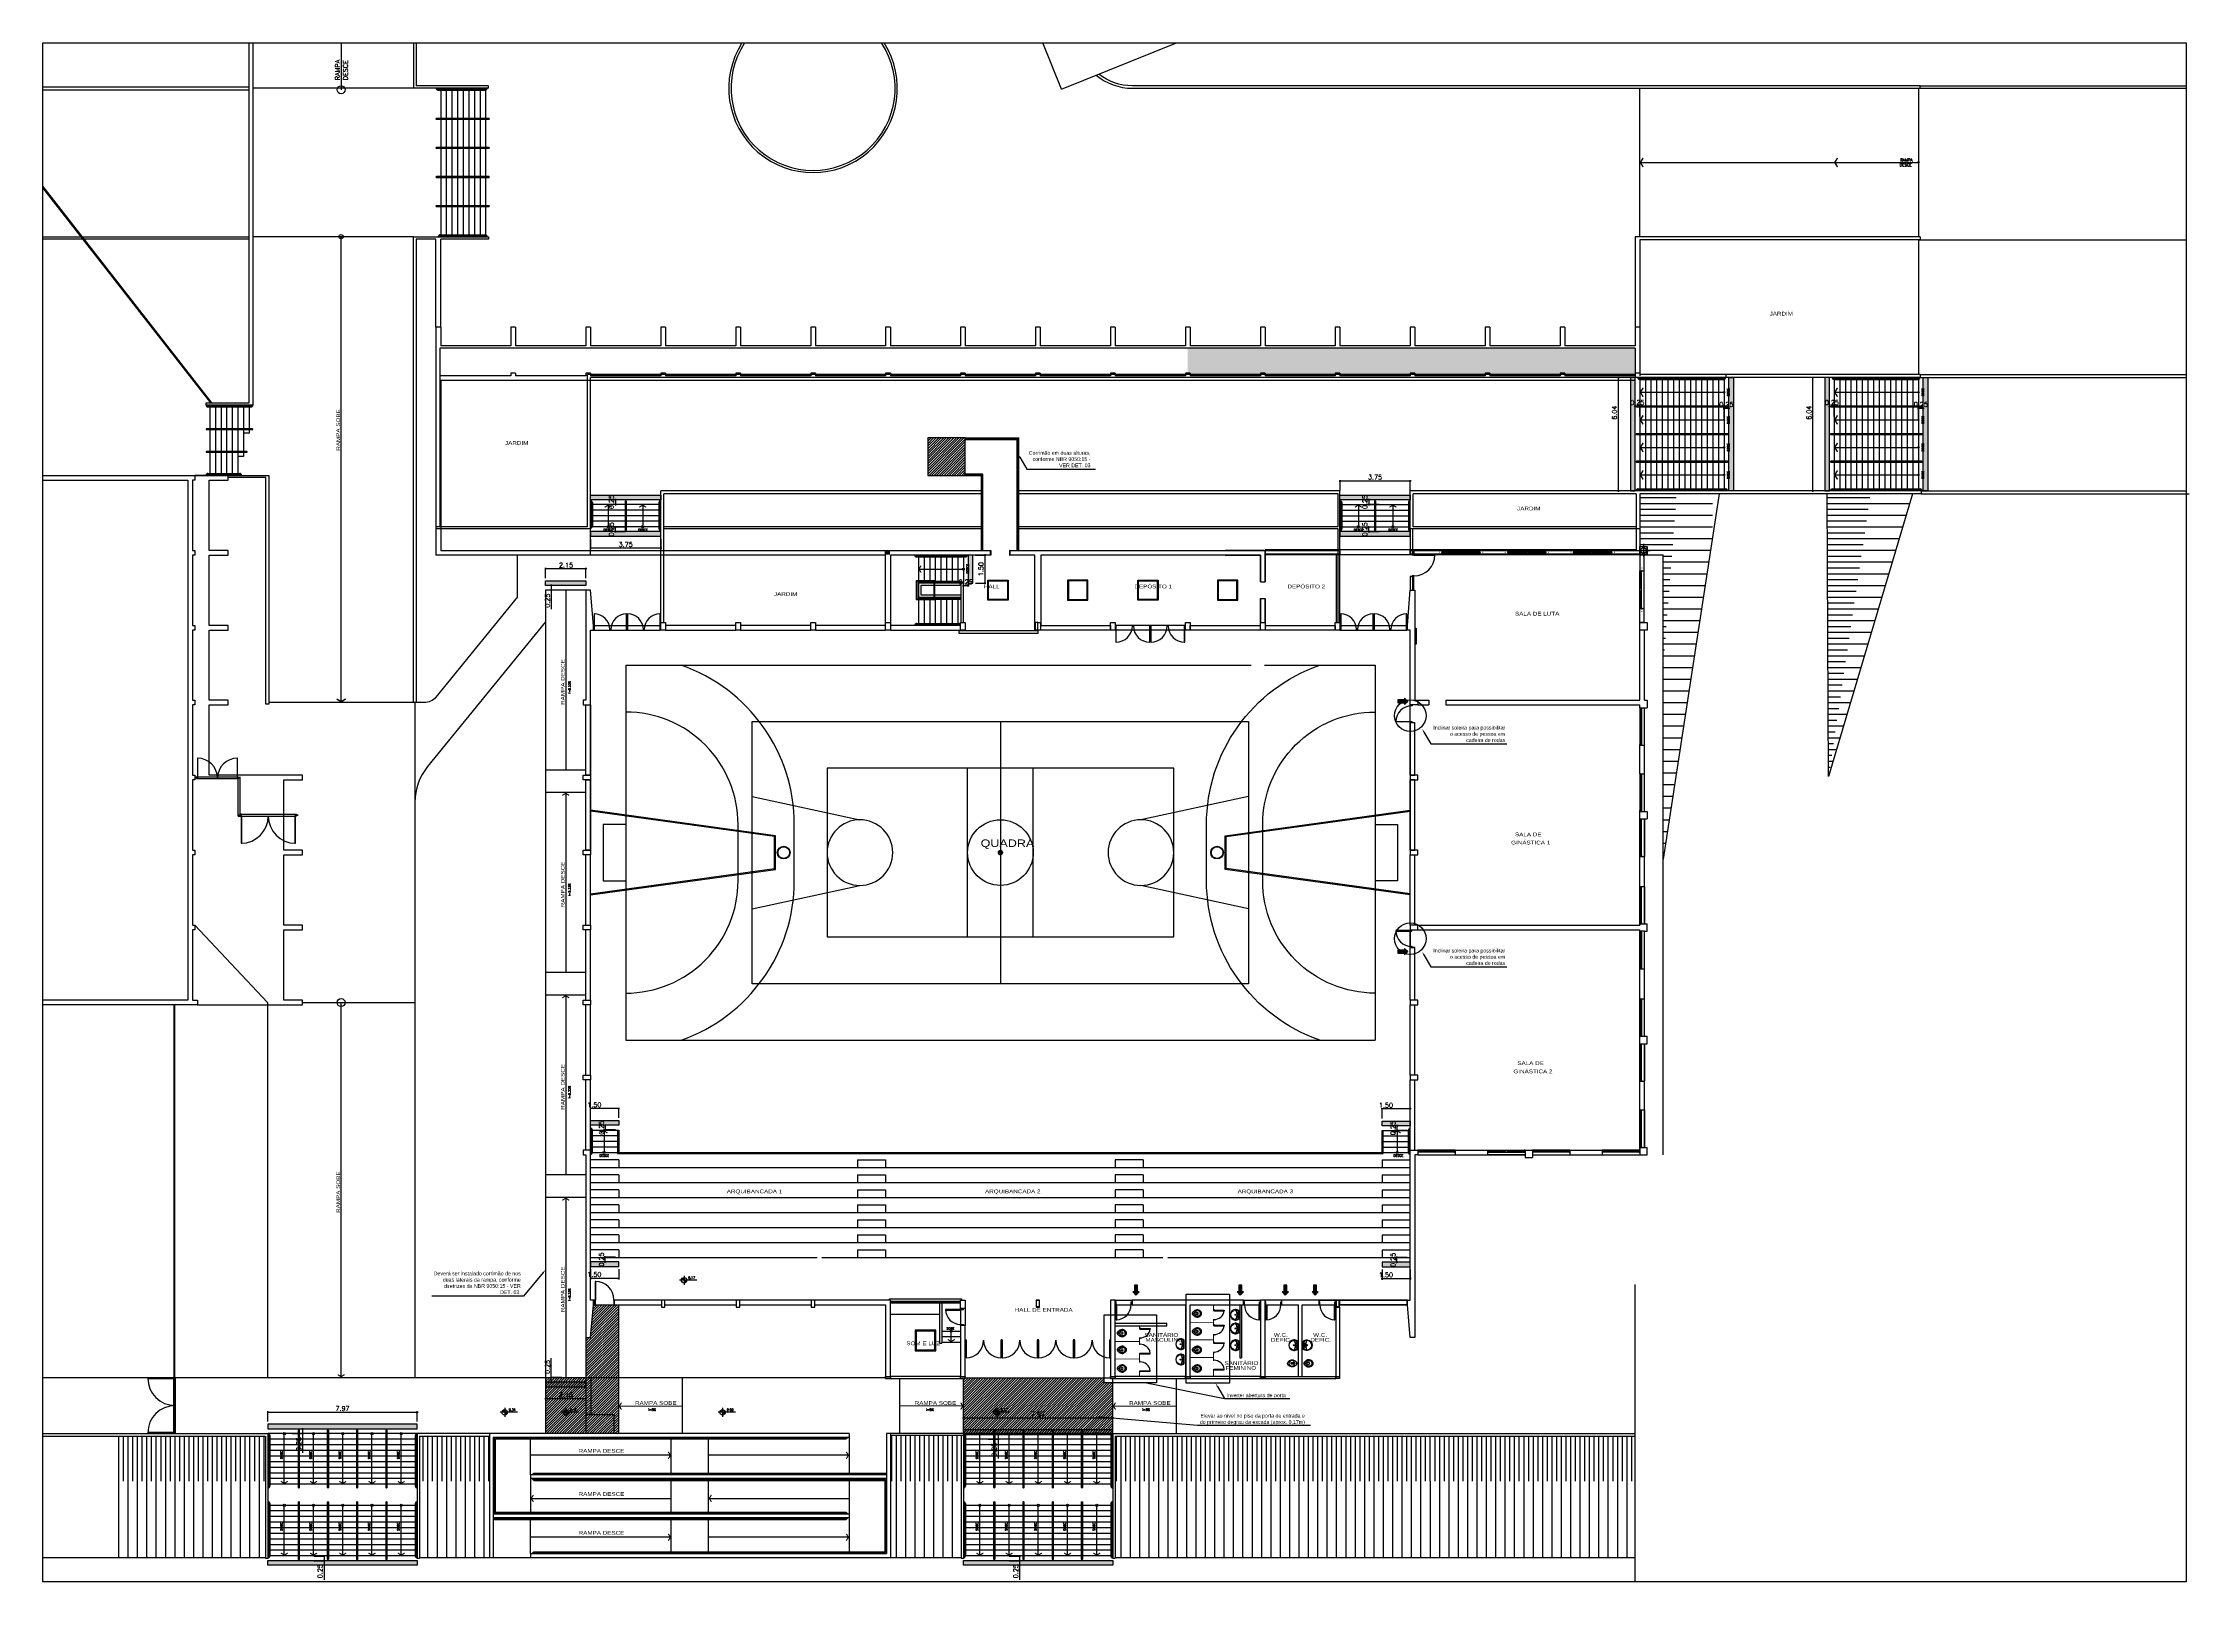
# Model space of a CAD drawing. Header units: millimetres. Extents: x 2541 to 2655, y 1921 to 2005.
import ezdxf
from ezdxf import colors
from ezdxf.entities.mleader import LeaderData, LeaderLine
from ezdxf.enums import TextEntityAlignment as Align
from ezdxf.math import Vec2, Vec3

# ---------------------------------------------------------------- set-up
doc = ezdxf.new("R2010")
doc.units = ezdxf.units.MM
for name, color, linetype in [('2', 7, 'Continuous'), ('3', 7, 'Continuous'), ('7', 8, 'Continuous'), ('EQUIP', 7, 'Continuous'), ('EQUIP_I', 7, 'Continuous'), ('INST NEO - Cotas', 8, 'Continuous'), ('INST NEO - Piso T Alerta', 50, 'Continuous'), ('INST NEO - Proj Original', 253, 'Continuous'), ('INST NEO - Projeto', 7, 'Continuous'), ('INST NEO - Sinal Placas', 30, 'Continuous'), ('INST NEO - Sinal+Texto', 10, 'Continuous'), ('INST NEO - Texto 01', 7, 'Continuous')]:
    doc.layers.add(name, color=color, linetype=linetype)
doc.styles.add('arial', font='arial.ttf')
doc.styles.add('Letra 50MS', font='romans.shx', dxfattribs={"height": 0.075})
doc.styles.add('REGUA100', font='simplex.shx', dxfattribs={"width": 0.7})
doc.styles.add('STYLE19', font='arial.ttf', dxfattribs={"width": 1.2})
doc.styles.add('STYLE9', font='arial.ttf', dxfattribs={"width": 1.2})
doc.dimstyles.new('Cota50', dxfattribs={"dimtxt": 0.075, "dimasz": 0.1, "dimexe": 0.05, "dimexo": 0.05, "dimgap": 0.1, "dimtad": 1, "dimzin": 1, "dimdsep": 46, "dimtxsty": 'Letra 50MS', "dimblk": 'ARCHTICK', "dimcen": 0, "dimdle": 0.05, "dimclrd": 256, "dimclre": 256, "dimclrt": 1, "dimadec": 0, "dimazin": 0, "dimtfac": 1, "dimtmove": 0, "dimatfit": 3, "dimldrblk": 'ARCHTICK', "dimfxl": 1, "dimtolj": 1, "dimtzin": 0, "dimarcsym": 0})
pattern_1 = [(45, (-29008.23502, 17645.09938), (-0.0673519209, 0.0673519209), [])]
pattern_2 = [(90, (2535.58893, 1915.30814), (-0.25, 2e-17), [])]
pattern_3 = [(90, (2535.58893, 1915.30814), (-0.5, 3e-17), [])]
pattern_4 = [(0, (2535.58893, 1915.30814), (0, 0.3125), [])]

# ---------------------------------------------------------------- blocks, each defined once
blk = doc.blocks.new('SAP7S__2')
at = {"layer": 'EQUIP', "color": 0, "linetype": 'ByBlock'}
blk.add_lwpolyline([(-4, -13), (-7, -13), (-7, -13, 0.207706), (-8, -13, 0.059368), (-13, -19, 0.082654), (-18, -29, 0.104255), (-19, -39, 0.107708), (-15, -49, 0.088187), (-9, -56, 0.163426), (0, -59, 0.163426), (9, -56, 0.088187), (15, -49, 0.107708), (19, -39, 0.104255), (18, -29, 0.082654), (13, -19, 0.059368), (8, -13, 0.207706), (7, -13), (7, -13), (4, -13, -0.380199), (4, -12), (4, -11, -0.087349), (4, -11, 0.172037), (4, -10, 0.102747), (4, -10, 0.167994), (3, -9), (0, -9), (-3, -9, 0.167994), (-4, -10, 0.102747), (-4, -10, 0.172037), (-4, -11, -0.087349), (-4, -11), (-4, -12, -0.380199)], format="xyb", close=True, dxfattribs=at)
at = {"layer": 'EQUIP_I'}
blk.add_line((4, -13), (-4, -13), dxfattribs=at)
for points in [[(0, -21, -0.268395), (13, -29, -0.179674), (15, -39, -0.170707), (10, -48, -0.179561), (0, -52, -0.179561), (-10, -48, -0.170707), (-15, -39, -0.179674), (-13, -29, -0.268395)], [(-3, -40, 0.183333), (3, -40, 0.302776), (4, -38), (4, -28, 0.370787), (-4, -28), (-4, -38, 0.302776)]]:
    blk.add_lwpolyline(points, format="xyb", close=True, dxfattribs=at)
blk = doc.blocks.new('SAL91CS2')
at = {"layer": 'EQUIP', "color": 0, "linetype": 'ByBlock'}
blk.add_lwpolyline([(0, -46, -0.404815), (-28, -20, -0.176085), (-22, 0, -0.232056), (-21, 0), (0, 0), (21, 0, -0.232056), (22, 0, -0.176085), (28, -20, -0.404715), (0, -46)], format="xyb", dxfattribs=at)
at = {"layer": 'EQUIP_I'}
for points in [[(0, -44, 0.404815), (26, -20, 0.074583), (25, -12, 0.158422), (21, -6, 0.150216), (15, -3, 0.021002), (6, -2, 0.008328), (0, -2, 0.008328), (-6, -2, 0.021002), (-15, -3, 0.150216), (-21, -6, 0.158422), (-25, -12, 0.074583), (-26, -20, 0.404815)], [(0, -9, 1), (0, -5, 1)], [(0, -22, 1), (0, -17, 1)]]:
    blk.add_lwpolyline(points, format="xyb", close=True, dxfattribs=at)
blk.add_lwpolyline([(23, -17, 0.040596), (21, -16, 0.125199), (0, -12, 0.125199), (-21, -16, 0.040596), (-23, -17)], format="xyb", dxfattribs=at)
for centre in [(-10, -7), (10, -7)]:
    blk.add_circle(centre, 1.75, dxfattribs=at)
blk = doc.blocks.new('_ArchTick')
at = {"color": 0, "const_width": 0.15}
blk.add_lwpolyline([(-0.5, -0.5), (0.5, 0.5)], dxfattribs=at)
blk = doc.blocks.new('*D179')
at = {"layer": 'INST NEO - Cotas', "lineweight": -2, "transparency": 16777216}
for p, q in [((2554.99, 1924.15), (2555.59, 1924.15)), ((2554.99, 1923.9), (2555.59, 1923.9)), ((2555.54, 1924.15), (2555.54, 1923.85)), ((2555.54, 1923.9), (2555.54, 1922.88))]:
    blk.add_line(p, q, dxfattribs=at)
at = {"layer": 'INST NEO - Cotas', "lineweight": -2, "transparency": 16777216, "xscale": 0.1, "yscale": 0.1, "zscale": 0.1}
for p, rotation in [((2555.54, 1924.15), 90), ((2555.54, 1923.9), 270)]:
    blk.add_blockref('_ArchTick', p, dxfattribs=dict(at, rotation=rotation))
at = {"layer": 'INST NEO - Cotas', "color": 1, "transparency": 16777216, "insert": (2555.33, 1923.34), "char_height": 0.075, "attachment_point": 5, "rotation": 90, "style": 'Letra 50MS'}
blk.add_mtext('\\A1;{\\H3.33333x;0.25}', dxfattribs=at)
blk = doc.blocks.new('*D180')
at = {"layer": 'INST NEO - Cotas', "lineweight": -2, "transparency": 16777216}
for p, q in [((2590.97, 1930.63), (2591.57, 1930.63)), ((2590.97, 1930.38), (2591.57, 1930.38)), ((2591.52, 1930.68), (2591.52, 1930.38)), ((2591.52, 1930.38), (2591.52, 1929.36))]:
    blk.add_line(p, q, dxfattribs=at)
at = {"layer": 'INST NEO - Cotas', "lineweight": -2, "transparency": 16777216, "xscale": 0.1, "yscale": 0.1, "zscale": 0.1}
for p, rotation in [((2591.52, 1930.63), 90), ((2591.52, 1930.38), 270)]:
    blk.add_blockref('_ArchTick', p, dxfattribs=dict(at, rotation=rotation))
at = {"layer": 'INST NEO - Cotas', "color": 1, "transparency": 16777216, "insert": (2591.31, 1929.82), "char_height": 0.075, "attachment_point": 5, "rotation": 90, "style": 'Letra 50MS'}
blk.add_mtext('\\A1;{\\H3.33333x;0.25}', dxfattribs=at)
blk = doc.blocks.new('*D182')
at = {"layer": 'INST NEO - Cotas', "lineweight": -2, "transparency": 16777216}
for p, q in [((2589.62, 1931.52), (2597.69, 1931.52)), ((2589.67, 1931.02), (2589.67, 1931.57)), ((2597.64, 1931.02), (2597.64, 1931.57))]:
    blk.add_line(p, q, dxfattribs=at)
at = {"layer": 'INST NEO - Cotas', "lineweight": -2, "transparency": 16777216, "xscale": 0.1, "yscale": 0.1, "zscale": 0.1, "rotation": 180}
blk.add_blockref('_ArchTick', (2589.67, 1931.52), dxfattribs=at)
at = {"layer": 'INST NEO - Cotas', "lineweight": -2, "transparency": 16777216, "xscale": 0.1, "yscale": 0.1, "zscale": 0.1}
blk.add_blockref('_ArchTick', (2597.64, 1931.52), dxfattribs=at)
at = {"layer": 'INST NEO - Cotas', "color": 1, "transparency": 16777216, "insert": (2593.65, 1931.72), "char_height": 0.075, "attachment_point": 5, "style": 'Letra 50MS'}
blk.add_mtext('\\A1;{\\H3.33333x;7.97}', dxfattribs=at)
blk = doc.blocks.new('*D183')
at = {"layer": 'INST NEO - Cotas', "lineweight": -2, "transparency": 16777216}
for p, q in [((2592.11, 1924.15), (2592.71, 1924.15)), ((2592.11, 1923.9), (2592.71, 1923.9)), ((2592.66, 1924.15), (2592.66, 1923.85)), ((2592.66, 1923.9), (2592.66, 1922.88))]:
    blk.add_line(p, q, dxfattribs=at)
at = {"layer": 'INST NEO - Cotas', "lineweight": -2, "transparency": 16777216, "xscale": 0.1, "yscale": 0.1, "zscale": 0.1}
for p, rotation in [((2592.66, 1924.15), 90), ((2592.66, 1923.9), 270)]:
    blk.add_blockref('_ArchTick', p, dxfattribs=dict(at, rotation=rotation))
at = {"layer": 'INST NEO - Cotas', "color": 1, "transparency": 16777216, "insert": (2592.46, 1923.34), "char_height": 0.075, "attachment_point": 5, "rotation": 90, "style": 'Letra 50MS'}
blk.add_mtext('\\A1;{\\H3.33333x;0.25}', dxfattribs=at)
blk = doc.blocks.new('*D184')
at = {"layer": 'INST NEO - Cotas', "lineweight": -2, "transparency": 16777216}
for p, q in [((2613.35, 1940.08), (2612.75, 1940.08)), ((2613.35, 1939.83), (2612.75, 1939.83)), ((2612.8, 1939.78), (2612.8, 1940.13))]:
    blk.add_line(p, q, dxfattribs=at)
at = {"layer": 'INST NEO - Cotas', "lineweight": -2, "transparency": 16777216, "xscale": 0.1, "yscale": 0.1, "zscale": 0.1}
for p, rotation in [((2612.8, 1940.08), 90), ((2612.8, 1939.83), 270)]:
    blk.add_blockref('_ArchTick', p, dxfattribs=dict(at, rotation=rotation))
at = {"layer": 'INST NEO - Cotas', "color": 1, "transparency": 16777216, "insert": (2612.6, 1939.95), "char_height": 0.075, "attachment_point": 5, "rotation": 90, "style": 'Letra 50MS'}
blk.add_mtext('\\A1;{\\H3.33333x;0.25}', dxfattribs=at)
blk = doc.blocks.new('*D185')
at = {"layer": 'INST NEO - Cotas', "lineweight": -2, "transparency": 16777216}
for p, q in [((2612.02, 1939.44), (2612.02, 1938.89)), ((2613.52, 1939.44), (2613.52, 1938.89)), ((2613.57, 1938.94), (2611.97, 1938.94))]:
    blk.add_line(p, q, dxfattribs=at)
at = {"layer": 'INST NEO - Cotas', "lineweight": -2, "transparency": 16777216, "xscale": 0.1, "yscale": 0.1, "zscale": 0.1, "rotation": 180}
blk.add_blockref('_ArchTick', (2612.02, 1938.94), dxfattribs=at)
at = {"layer": 'INST NEO - Cotas', "lineweight": -2, "transparency": 16777216, "xscale": 0.1, "yscale": 0.1, "zscale": 0.1}
blk.add_blockref('_ArchTick', (2613.52, 1938.94), dxfattribs=at)
at = {"layer": 'INST NEO - Cotas', "color": 1, "transparency": 16777216, "insert": (2612.22, 1939.15), "char_height": 0.075, "attachment_point": 5, "style": 'Letra 50MS'}
blk.add_mtext('\\A1;{\\H3.33333x;1.50}', dxfattribs=at)
blk = doc.blocks.new('*D186')
at = {"layer": 'INST NEO - Cotas', "lineweight": -2, "transparency": 16777216}
for p, q in [((2613.35, 1947.11), (2612.75, 1947.11)), ((2613.35, 1946.86), (2612.75, 1946.86)), ((2612.8, 1947.16), (2612.8, 1946.81))]:
    blk.add_line(p, q, dxfattribs=at)
at = {"layer": 'INST NEO - Cotas', "lineweight": -2, "transparency": 16777216, "xscale": 0.1, "yscale": 0.1, "zscale": 0.1}
for p, rotation in [((2612.8, 1947.11), 90), ((2612.8, 1946.86), 270)]:
    blk.add_blockref('_ArchTick', p, dxfattribs=dict(at, rotation=rotation))
at = {"layer": 'INST NEO - Cotas', "color": 1, "transparency": 16777216, "insert": (2612.6, 1946.98), "char_height": 0.075, "attachment_point": 5, "rotation": 90, "style": 'Letra 50MS'}
blk.add_mtext('\\A1;{\\H3.33333x;0.25}', dxfattribs=at)
blk = doc.blocks.new('*D187')
at = {"layer": 'INST NEO - Cotas', "lineweight": -2, "transparency": 16777216}
for p, q in [((2613.57, 1948), (2611.97, 1948)), ((2612.02, 1947.5), (2612.02, 1948.05)), ((2613.52, 1947.5), (2613.52, 1948.05))]:
    blk.add_line(p, q, dxfattribs=at)
at = {"layer": 'INST NEO - Cotas', "lineweight": -2, "transparency": 16777216, "xscale": 0.1, "yscale": 0.1, "zscale": 0.1, "rotation": 180}
blk.add_blockref('_ArchTick', (2612.02, 1948), dxfattribs=at)
at = {"layer": 'INST NEO - Cotas', "lineweight": -2, "transparency": 16777216, "xscale": 0.1, "yscale": 0.1, "zscale": 0.1}
blk.add_blockref('_ArchTick', (2613.52, 1948), dxfattribs=at)
at = {"layer": 'INST NEO - Cotas', "color": 1, "transparency": 16777216, "insert": (2612.22, 1948.2), "char_height": 0.075, "attachment_point": 5, "style": 'Letra 50MS'}
blk.add_mtext('\\A1;{\\H3.33333x;1.50}', dxfattribs=at)
blk = doc.blocks.new('*D188')
at = {"layer": 'INST NEO - Cotas', "lineweight": -2, "transparency": 16777216}
for p, q in [((2611.85, 1979.05), (2611.25, 1979.05)), ((2611.85, 1978.8), (2611.25, 1978.8)), ((2611.3, 1978.75), (2611.3, 1979.1))]:
    blk.add_line(p, q, dxfattribs=at)
at = {"layer": 'INST NEO - Cotas', "lineweight": -2, "transparency": 16777216, "xscale": 0.1, "yscale": 0.1, "zscale": 0.1}
for p, rotation in [((2611.3, 1979.05), 90), ((2611.3, 1978.8), 270)]:
    blk.add_blockref('_ArchTick', p, dxfattribs=dict(at, rotation=rotation))
at = {"layer": 'INST NEO - Cotas', "color": 1, "transparency": 16777216, "insert": (2611.1, 1978.93), "char_height": 0.075, "attachment_point": 5, "rotation": 90, "style": 'Letra 50MS'}
blk.add_mtext('\\A1;{\\H3.33333x;0.25}', dxfattribs=at)
blk = doc.blocks.new('*D189')
at = {"layer": 'INST NEO - Cotas', "lineweight": -2, "transparency": 16777216}
for p, q in [((2613.57, 1981.5), (2609.72, 1981.5)), ((2609.77, 1981), (2609.77, 1981.55)), ((2613.52, 1981), (2613.52, 1981.55))]:
    blk.add_line(p, q, dxfattribs=at)
at = {"layer": 'INST NEO - Cotas', "lineweight": -2, "transparency": 16777216, "xscale": 0.1, "yscale": 0.1, "zscale": 0.1, "rotation": 180}
blk.add_blockref('_ArchTick', (2609.77, 1981.5), dxfattribs=at)
at = {"layer": 'INST NEO - Cotas', "lineweight": -2, "transparency": 16777216, "xscale": 0.1, "yscale": 0.1, "zscale": 0.1}
blk.add_blockref('_ArchTick', (2613.52, 1981.5), dxfattribs=at)
at = {"layer": 'INST NEO - Cotas', "color": 1, "transparency": 16777216, "insert": (2611.64, 1981.71), "char_height": 0.075, "attachment_point": 5, "style": 'Letra 50MS'}
blk.add_mtext('\\A1;{\\H3.33333x;3.75}', dxfattribs=at)
blk = doc.blocks.new('*D190')
at = {"layer": 'INST NEO - Cotas', "lineweight": -2, "transparency": 16777216}
for p, q in [((2611.85, 1980.5), (2611.25, 1980.5)), ((2611.85, 1980.25), (2611.25, 1980.25)), ((2611.3, 1980.55), (2611.3, 1980.2))]:
    blk.add_line(p, q, dxfattribs=at)
at = {"layer": 'INST NEO - Cotas', "lineweight": -2, "transparency": 16777216, "xscale": 0.1, "yscale": 0.1, "zscale": 0.1}
for p, rotation in [((2611.3, 1980.5), 90), ((2611.3, 1980.25), 270)]:
    blk.add_blockref('_ArchTick', p, dxfattribs=dict(at, rotation=rotation))
at = {"layer": 'INST NEO - Cotas', "color": 1, "transparency": 16777216, "insert": (2611.1, 1980.38), "char_height": 0.075, "attachment_point": 5, "rotation": 90, "style": 'Letra 50MS'}
blk.add_mtext('\\A1;{\\H3.33333x;0.25}', dxfattribs=at)
blk = doc.blocks.new('*D191')
at = {"layer": 'INST NEO - Cotas', "lineweight": -2, "transparency": 16777216}
for p, q in [((2625.47, 1985.49), (2625.82, 1985.49)), ((2625.52, 1984.94), (2625.52, 1985.54)), ((2625.77, 1984.94), (2625.77, 1985.54))]:
    blk.add_line(p, q, dxfattribs=at)
at = {"layer": 'INST NEO - Cotas', "lineweight": -2, "transparency": 16777216, "xscale": 0.1, "yscale": 0.1, "zscale": 0.1, "rotation": 180}
blk.add_blockref('_ArchTick', (2625.52, 1985.49), dxfattribs=at)
at = {"layer": 'INST NEO - Cotas', "lineweight": -2, "transparency": 16777216, "xscale": 0.1, "yscale": 0.1, "zscale": 0.1}
blk.add_blockref('_ArchTick', (2625.77, 1985.49), dxfattribs=at)
at = {"layer": 'INST NEO - Cotas', "color": 1, "transparency": 16777216, "insert": (2625.64, 1985.69), "char_height": 0.075, "attachment_point": 5, "style": 'Letra 50MS'}
blk.add_mtext('\\A1;{\\H3.33333x;0.25}', dxfattribs=at)
blk = doc.blocks.new('*D192')
at = {"layer": 'INST NEO - Cotas', "lineweight": -2, "transparency": 16777216}
for p, q in [((2625.13, 1987.02), (2624.58, 1987.02)), ((2624.63, 1980.93), (2624.63, 1987.07)), ((2625.13, 1980.98), (2624.58, 1980.98))]:
    blk.add_line(p, q, dxfattribs=at)
at = {"layer": 'INST NEO - Cotas', "lineweight": -2, "transparency": 16777216, "xscale": 0.1, "yscale": 0.1, "zscale": 0.1}
for p, rotation in [((2624.63, 1987.02), 90), ((2624.63, 1980.98), 270)]:
    blk.add_blockref('_ArchTick', p, dxfattribs=dict(at, rotation=rotation))
at = {"layer": 'INST NEO - Cotas', "color": 1, "transparency": 16777216, "insert": (2624.42, 1985.15), "char_height": 0.075, "attachment_point": 5, "rotation": 90, "style": 'Letra 50MS'}
blk.add_mtext('\\A1;{\\H3.33333x;6.04}', dxfattribs=at)
blk = doc.blocks.new('*D193')
at = {"layer": 'INST NEO - Cotas', "lineweight": -2, "transparency": 16777216}
for p, q in [((2630.57, 1985.38), (2630.22, 1985.38)), ((2630.27, 1984.84), (2630.27, 1985.43)), ((2630.52, 1984.84), (2630.52, 1985.43))]:
    blk.add_line(p, q, dxfattribs=at)
at = {"layer": 'INST NEO - Cotas', "lineweight": -2, "transparency": 16777216, "xscale": 0.1, "yscale": 0.1, "zscale": 0.1, "rotation": 180}
blk.add_blockref('_ArchTick', (2630.27, 1985.38), dxfattribs=at)
at = {"layer": 'INST NEO - Cotas', "lineweight": -2, "transparency": 16777216, "xscale": 0.1, "yscale": 0.1, "zscale": 0.1}
blk.add_blockref('_ArchTick', (2630.52, 1985.38), dxfattribs=at)
at = {"layer": 'INST NEO - Cotas', "color": 1, "transparency": 16777216, "insert": (2630.39, 1985.59), "char_height": 0.075, "attachment_point": 5, "style": 'Letra 50MS'}
blk.add_mtext('\\A1;{\\H3.33333x;0.25}', dxfattribs=at)
blk = doc.blocks.new('*D194')
at = {"layer": 'INST NEO - Cotas', "lineweight": -2, "transparency": 16777216}
for p, q in [((2635.84, 1985.49), (2636.19, 1985.49)), ((2635.89, 1984.94), (2635.89, 1985.54)), ((2636.14, 1984.94), (2636.14, 1985.54))]:
    blk.add_line(p, q, dxfattribs=at)
at = {"layer": 'INST NEO - Cotas', "lineweight": -2, "transparency": 16777216, "xscale": 0.1, "yscale": 0.1, "zscale": 0.1, "rotation": 180}
blk.add_blockref('_ArchTick', (2635.89, 1985.49), dxfattribs=at)
at = {"layer": 'INST NEO - Cotas', "lineweight": -2, "transparency": 16777216, "xscale": 0.1, "yscale": 0.1, "zscale": 0.1}
blk.add_blockref('_ArchTick', (2636.14, 1985.49), dxfattribs=at)
at = {"layer": 'INST NEO - Cotas', "color": 1, "transparency": 16777216, "insert": (2636.02, 1985.69), "char_height": 0.075, "attachment_point": 5, "style": 'Letra 50MS'}
blk.add_mtext('\\A1;{\\H3.33333x;0.25}', dxfattribs=at)
blk = doc.blocks.new('*D195')
at = {"layer": 'INST NEO - Cotas', "lineweight": -2, "transparency": 16777216}
for p, q in [((2635.5, 1987.02), (2634.95, 1987.02)), ((2635, 1980.93), (2635, 1987.07)), ((2635.5, 1980.98), (2634.95, 1980.98))]:
    blk.add_line(p, q, dxfattribs=at)
at = {"layer": 'INST NEO - Cotas', "lineweight": -2, "transparency": 16777216, "xscale": 0.1, "yscale": 0.1, "zscale": 0.1}
for p, rotation in [((2635, 1987.02), 90), ((2635, 1980.98), 270)]:
    blk.add_blockref('_ArchTick', p, dxfattribs=dict(at, rotation=rotation))
at = {"layer": 'INST NEO - Cotas', "color": 1, "transparency": 16777216, "insert": (2634.8, 1985.15), "char_height": 0.075, "attachment_point": 5, "rotation": 90, "style": 'Letra 50MS'}
blk.add_mtext('\\A1;{\\H3.33333x;6.04}', dxfattribs=at)
blk = doc.blocks.new('*D196')
at = {"layer": 'INST NEO - Cotas', "lineweight": -2, "transparency": 16777216}
for p, q in [((2640.94, 1985.38), (2640.59, 1985.38)), ((2640.64, 1984.84), (2640.64, 1985.43)), ((2640.89, 1984.84), (2640.89, 1985.43))]:
    blk.add_line(p, q, dxfattribs=at)
at = {"layer": 'INST NEO - Cotas', "lineweight": -2, "transparency": 16777216, "xscale": 0.1, "yscale": 0.1, "zscale": 0.1, "rotation": 180}
blk.add_blockref('_ArchTick', (2640.64, 1985.38), dxfattribs=at)
at = {"layer": 'INST NEO - Cotas', "lineweight": -2, "transparency": 16777216, "xscale": 0.1, "yscale": 0.1, "zscale": 0.1}
blk.add_blockref('_ArchTick', (2640.89, 1985.38), dxfattribs=at)
at = {"layer": 'INST NEO - Cotas', "color": 1, "transparency": 16777216, "insert": (2640.77, 1985.59), "char_height": 0.075, "attachment_point": 5, "style": 'Letra 50MS'}
blk.add_mtext('\\A1;{\\H3.33333x;0.25}', dxfattribs=at)
blk = doc.blocks.new('*D197')
at = {"layer": 'INST NEO - Cotas', "lineweight": -2, "transparency": 16777216}
for p, q in [((2589.67, 1976.46), (2589.67, 1975.87)), ((2589.92, 1976.46), (2589.92, 1975.87)), ((2589.97, 1975.92), (2589.62, 1975.92))]:
    blk.add_line(p, q, dxfattribs=at)
at = {"layer": 'INST NEO - Cotas', "lineweight": -2, "transparency": 16777216, "xscale": 0.1, "yscale": 0.1, "zscale": 0.1, "rotation": 180}
blk.add_blockref('_ArchTick', (2589.67, 1975.92), dxfattribs=at)
at = {"layer": 'INST NEO - Cotas', "lineweight": -2, "transparency": 16777216, "xscale": 0.1, "yscale": 0.1, "zscale": 0.1}
blk.add_blockref('_ArchTick', (2589.92, 1975.92), dxfattribs=at)
at = {"layer": 'INST NEO - Cotas', "color": 1, "transparency": 16777216, "insert": (2589.79, 1976.12), "char_height": 0.075, "attachment_point": 5, "style": 'Letra 50MS'}
blk.add_mtext('\\A1;{\\H3.33333x;0.25}', dxfattribs=at)
blk = doc.blocks.new('*D198')
at = {"layer": 'INST NEO - Cotas', "lineweight": -2, "transparency": 16777216}
for p, q in [((2590.31, 1977.55), (2590.86, 1977.55)), ((2590.81, 1977.6), (2590.81, 1976)), ((2590.31, 1976.05), (2590.86, 1976.05))]:
    blk.add_line(p, q, dxfattribs=at)
at = {"layer": 'INST NEO - Cotas', "lineweight": -2, "transparency": 16777216, "xscale": 0.1, "yscale": 0.1, "zscale": 0.1}
for p, rotation in [((2590.81, 1977.55), 90), ((2590.81, 1976.05), 270)]:
    blk.add_blockref('_ArchTick', p, dxfattribs=dict(at, rotation=rotation))
at = {"layer": 'INST NEO - Cotas', "color": 1, "transparency": 16777216, "insert": (2590.6, 1976.8), "char_height": 0.075, "attachment_point": 5, "rotation": 90, "style": 'Letra 50MS'}
blk.add_mtext('\\A1;{\\H3.33333x;1.50}', dxfattribs=at)
blk = doc.blocks.new('*D199')
at = {"layer": 'INST NEO - Cotas', "lineweight": -2, "transparency": 16777216}
for p, q in [((2571.63, 1979.05), (2571.04, 1979.05)), ((2571.63, 1978.8), (2571.04, 1978.8)), ((2571.09, 1978.75), (2571.09, 1979.1))]:
    blk.add_line(p, q, dxfattribs=at)
at = {"layer": 'INST NEO - Cotas', "lineweight": -2, "transparency": 16777216, "xscale": 0.1, "yscale": 0.1, "zscale": 0.1}
for p, rotation in [((2571.09, 1979.05), 90), ((2571.09, 1978.8), 270)]:
    blk.add_blockref('_ArchTick', p, dxfattribs=dict(at, rotation=rotation))
at = {"layer": 'INST NEO - Cotas', "color": 1, "transparency": 16777216, "insert": (2570.88, 1978.93), "char_height": 0.075, "attachment_point": 5, "rotation": 90, "style": 'Letra 50MS'}
blk.add_mtext('\\A1;{\\H3.33333x;0.25}', dxfattribs=at)
blk = doc.blocks.new('*D200')
at = {"layer": 'INST NEO - Cotas', "lineweight": -2, "transparency": 16777216}
for p, q in [((2569.77, 1978.41), (2569.77, 1977.87)), ((2573.52, 1978.41), (2573.52, 1977.87)), ((2573.57, 1977.92), (2569.72, 1977.92))]:
    blk.add_line(p, q, dxfattribs=at)
at = {"layer": 'INST NEO - Cotas', "lineweight": -2, "transparency": 16777216, "xscale": 0.1, "yscale": 0.1, "zscale": 0.1, "rotation": 180}
blk.add_blockref('_ArchTick', (2569.77, 1977.92), dxfattribs=at)
at = {"layer": 'INST NEO - Cotas', "lineweight": -2, "transparency": 16777216, "xscale": 0.1, "yscale": 0.1, "zscale": 0.1}
blk.add_blockref('_ArchTick', (2573.52, 1977.92), dxfattribs=at)
at = {"layer": 'INST NEO - Cotas', "color": 1, "transparency": 16777216, "insert": (2571.64, 1978.12), "char_height": 0.075, "attachment_point": 5, "style": 'Letra 50MS'}
blk.add_mtext('\\A1;{\\H3.33333x;3.75}', dxfattribs=at)
blk = doc.blocks.new('*D201')
at = {"layer": 'INST NEO - Cotas', "lineweight": -2, "transparency": 16777216}
for p, q in [((2571.63, 1980.5), (2571.04, 1980.5)), ((2571.63, 1980.25), (2571.04, 1980.25)), ((2571.09, 1980.55), (2571.09, 1980.2))]:
    blk.add_line(p, q, dxfattribs=at)
at = {"layer": 'INST NEO - Cotas', "lineweight": -2, "transparency": 16777216, "xscale": 0.1, "yscale": 0.1, "zscale": 0.1}
for p, rotation in [((2571.09, 1980.5), 90), ((2571.09, 1980.25), 270)]:
    blk.add_blockref('_ArchTick', p, dxfattribs=dict(at, rotation=rotation))
at = {"layer": 'INST NEO - Cotas', "color": 1, "transparency": 16777216, "insert": (2570.88, 1980.38), "char_height": 0.075, "attachment_point": 5, "rotation": 90, "style": 'Letra 50MS'}
blk.add_mtext('\\A1;{\\H3.33333x;0.25}', dxfattribs=at)
blk = doc.blocks.new('*D181')
at = {"layer": 'INST NEO - Cotas', "lineweight": -2, "transparency": 16777216}
for p, q in [((2553.84, 1930.93), (2554.44, 1930.93)), ((2553.84, 1930.68), (2554.44, 1930.68)), ((2554.39, 1930.98), (2554.39, 1930.68)), ((2554.39, 1930.68), (2554.39, 1929.66))]:
    blk.add_line(p, q, dxfattribs=at)
at = {"layer": 'INST NEO - Cotas', "lineweight": -2, "transparency": 16777216, "xscale": 0.1, "yscale": 0.1, "zscale": 0.1}
for p, rotation in [((2554.39, 1930.93), 90), ((2554.39, 1930.68), 270)]:
    blk.add_blockref('_ArchTick', p, dxfattribs=dict(at, rotation=rotation))
at = {"layer": 'INST NEO - Cotas', "color": 1, "transparency": 16777216, "insert": (2554.19, 1930.12), "char_height": 0.075, "attachment_point": 5, "rotation": 90, "style": 'Letra 50MS'}
blk.add_mtext('\\A1;{\\H3.33333x;0.25}', dxfattribs=at)
blk = doc.blocks.new('*D202')
at = {"layer": 'INST NEO - Cotas', "lineweight": -2, "transparency": 16777216}
for p, q in [((2552.5, 1931.82), (2560.56, 1931.82)), ((2552.55, 1931.32), (2552.55, 1931.87)), ((2560.51, 1931.32), (2560.51, 1931.87))]:
    blk.add_line(p, q, dxfattribs=at)
at = {"layer": 'INST NEO - Cotas', "lineweight": -2, "transparency": 16777216, "xscale": 0.1, "yscale": 0.1, "zscale": 0.1, "rotation": 180}
blk.add_blockref('_ArchTick', (2552.55, 1931.82), dxfattribs=at)
at = {"layer": 'INST NEO - Cotas', "lineweight": -2, "transparency": 16777216, "xscale": 0.1, "yscale": 0.1, "zscale": 0.1}
blk.add_blockref('_ArchTick', (2560.51, 1931.82), dxfattribs=at)
at = {"layer": 'INST NEO - Cotas', "color": 1, "transparency": 16777216, "insert": (2556.53, 1932.02), "char_height": 0.075, "attachment_point": 5, "style": 'Letra 50MS'}
blk.add_mtext('\\A1;{\\H3.33333x;7.97}', dxfattribs=at)
blk = doc.blocks.new('*D203')
at = {"layer": 'INST NEO - Cotas', "lineweight": -2, "transparency": 16777216}
for p, q in [((2571.1, 1940.1), (2570.5, 1940.1)), ((2571.1, 1939.85), (2570.5, 1939.85)), ((2570.55, 1939.8), (2570.55, 1940.15))]:
    blk.add_line(p, q, dxfattribs=at)
at = {"layer": 'INST NEO - Cotas', "lineweight": -2, "transparency": 16777216, "xscale": 0.1, "yscale": 0.1, "zscale": 0.1}
for p, rotation in [((2570.55, 1940.1), 90), ((2570.55, 1939.85), 270)]:
    blk.add_blockref('_ArchTick', p, dxfattribs=dict(at, rotation=rotation))
at = {"layer": 'INST NEO - Cotas', "color": 1, "transparency": 16777216, "insert": (2570.35, 1939.97), "char_height": 0.075, "attachment_point": 5, "rotation": 90, "style": 'Letra 50MS'}
blk.add_mtext('\\A1;{\\H3.33333x;0.25}', dxfattribs=at)
blk = doc.blocks.new('*D204')
at = {"layer": 'INST NEO - Cotas', "lineweight": -2, "transparency": 16777216}
for p, q in [((2569.77, 1939.46), (2569.77, 1938.91)), ((2571.27, 1939.46), (2571.27, 1938.91)), ((2571.32, 1938.96), (2569.72, 1938.96))]:
    blk.add_line(p, q, dxfattribs=at)
at = {"layer": 'INST NEO - Cotas', "lineweight": -2, "transparency": 16777216, "xscale": 0.1, "yscale": 0.1, "zscale": 0.1, "rotation": 180}
blk.add_blockref('_ArchTick', (2569.77, 1938.96), dxfattribs=at)
at = {"layer": 'INST NEO - Cotas', "lineweight": -2, "transparency": 16777216, "xscale": 0.1, "yscale": 0.1, "zscale": 0.1}
blk.add_blockref('_ArchTick', (2571.27, 1938.96), dxfattribs=at)
at = {"layer": 'INST NEO - Cotas', "color": 1, "transparency": 16777216, "insert": (2569.97, 1939.17), "char_height": 0.075, "attachment_point": 5, "style": 'Letra 50MS'}
blk.add_mtext('\\A1;{\\H3.33333x;1.50}', dxfattribs=at)
blk = doc.blocks.new('*D205')
at = {"layer": 'INST NEO - Cotas', "lineweight": -2, "transparency": 16777216}
for p, q in [((2571.1, 1947.13), (2570.5, 1947.13)), ((2571.1, 1946.88), (2570.5, 1946.88)), ((2570.55, 1947.18), (2570.55, 1946.83))]:
    blk.add_line(p, q, dxfattribs=at)
at = {"layer": 'INST NEO - Cotas', "lineweight": -2, "transparency": 16777216, "xscale": 0.1, "yscale": 0.1, "zscale": 0.1}
for p, rotation in [((2570.55, 1947.13), 90), ((2570.55, 1946.88), 270)]:
    blk.add_blockref('_ArchTick', p, dxfattribs=dict(at, rotation=rotation))
at = {"layer": 'INST NEO - Cotas', "color": 1, "transparency": 16777216, "insert": (2570.35, 1947), "char_height": 0.075, "attachment_point": 5, "rotation": 90, "style": 'Letra 50MS'}
blk.add_mtext('\\A1;{\\H3.33333x;0.25}', dxfattribs=at)
blk = doc.blocks.new('*D206')
at = {"layer": 'INST NEO - Cotas', "lineweight": -2, "transparency": 16777216}
for p, q in [((2571.32, 1948.02), (2569.72, 1948.02)), ((2569.77, 1947.52), (2569.77, 1948.07)), ((2571.27, 1947.52), (2571.27, 1948.07))]:
    blk.add_line(p, q, dxfattribs=at)
at = {"layer": 'INST NEO - Cotas', "lineweight": -2, "transparency": 16777216, "xscale": 0.1, "yscale": 0.1, "zscale": 0.1, "rotation": 180}
blk.add_blockref('_ArchTick', (2569.77, 1948.02), dxfattribs=at)
at = {"layer": 'INST NEO - Cotas', "lineweight": -2, "transparency": 16777216, "xscale": 0.1, "yscale": 0.1, "zscale": 0.1}
blk.add_blockref('_ArchTick', (2571.27, 1948.02), dxfattribs=at)
at = {"layer": 'INST NEO - Cotas', "color": 1, "transparency": 16777216, "insert": (2569.97, 1948.22), "char_height": 0.075, "attachment_point": 5, "style": 'Letra 50MS'}
blk.add_mtext('\\A1;{\\H3.33333x;1.50}', dxfattribs=at)
blk = doc.blocks.new('*D161')
at = {"layer": 'INST NEO - Cotas', "lineweight": -2, "transparency": 16777216}
for p, q in [((2568.22, 1933.68), (2567.62, 1933.68)), ((2567.67, 1933.68), (2567.67, 1934.7)), ((2567.67, 1933.38), (2567.67, 1933.68)), ((2568.22, 1933.43), (2567.62, 1933.43))]:
    blk.add_line(p, q, dxfattribs=at)
at = {"layer": 'INST NEO - Cotas', "lineweight": -2, "transparency": 16777216, "xscale": 0.1, "yscale": 0.1, "zscale": 0.1}
for p, rotation in [((2567.67, 1933.68), 90), ((2567.67, 1933.43), 270)]:
    blk.add_blockref('_ArchTick', p, dxfattribs=dict(at, rotation=rotation))
at = {"layer": 'INST NEO - Cotas', "color": 1, "transparency": 16777216, "insert": (2567.47, 1934.24), "char_height": 0.075, "attachment_point": 5, "rotation": 90, "style": 'Letra 50MS'}
blk.add_mtext('\\A1;{\\H3.33333x;0.25}', dxfattribs=at)
blk = doc.blocks.new('*D162')
at = {"layer": 'INST NEO - Cotas', "lineweight": -2, "transparency": 16777216}
for p, q in [((2569.57, 1932.54), (2567.32, 1932.54)), ((2567.37, 1933.04), (2567.37, 1932.49)), ((2569.52, 1933.04), (2569.52, 1932.49))]:
    blk.add_line(p, q, dxfattribs=at)
at = {"layer": 'INST NEO - Cotas', "lineweight": -2, "transparency": 16777216, "xscale": 0.1, "yscale": 0.1, "zscale": 0.1, "rotation": 180}
blk.add_blockref('_ArchTick', (2567.37, 1932.54), dxfattribs=at)
at = {"layer": 'INST NEO - Cotas', "lineweight": -2, "transparency": 16777216, "xscale": 0.1, "yscale": 0.1, "zscale": 0.1}
blk.add_blockref('_ArchTick', (2569.52, 1932.54), dxfattribs=at)
at = {"layer": 'INST NEO - Cotas', "color": 1, "transparency": 16777216, "insert": (2568.46, 1932.75), "char_height": 0.075, "attachment_point": 5, "style": 'Letra 50MS'}
blk.add_mtext('\\A1;{\\H3.33333x;2.15}', dxfattribs=at)
blk = doc.blocks.new('*D163')
at = {"layer": 'INST NEO - Cotas', "lineweight": -2, "transparency": 16777216}
for p, q in [((2568.22, 1975.93), (2567.62, 1975.93)), ((2568.22, 1975.68), (2567.62, 1975.68)), ((2567.67, 1975.98), (2567.67, 1975.68)), ((2567.67, 1975.68), (2567.67, 1974.66))]:
    blk.add_line(p, q, dxfattribs=at)
at = {"layer": 'INST NEO - Cotas', "lineweight": -2, "transparency": 16777216, "xscale": 0.1, "yscale": 0.1, "zscale": 0.1}
for p, rotation in [((2567.67, 1975.93), 90), ((2567.67, 1975.68), 270)]:
    blk.add_blockref('_ArchTick', p, dxfattribs=dict(at, rotation=rotation))
at = {"layer": 'INST NEO - Cotas', "color": 1, "transparency": 16777216, "insert": (2567.47, 1975.12), "char_height": 0.075, "attachment_point": 5, "rotation": 90, "style": 'Letra 50MS'}
blk.add_mtext('\\A1;{\\H3.33333x;0.25}', dxfattribs=at)
blk = doc.blocks.new('*D164')
at = {"layer": 'INST NEO - Cotas', "lineweight": -2, "transparency": 16777216}
for p, q in [((2569.57, 1976.82), (2567.32, 1976.82)), ((2567.37, 1976.32), (2567.37, 1976.87)), ((2569.52, 1976.32), (2569.52, 1976.87))]:
    blk.add_line(p, q, dxfattribs=at)
at = {"layer": 'INST NEO - Cotas', "lineweight": -2, "transparency": 16777216, "xscale": 0.1, "yscale": 0.1, "zscale": 0.1, "rotation": 180}
blk.add_blockref('_ArchTick', (2567.37, 1976.82), dxfattribs=at)
at = {"layer": 'INST NEO - Cotas', "lineweight": -2, "transparency": 16777216, "xscale": 0.1, "yscale": 0.1, "zscale": 0.1}
blk.add_blockref('_ArchTick', (2569.52, 1976.82), dxfattribs=at)
at = {"layer": 'INST NEO - Cotas', "color": 1, "transparency": 16777216, "insert": (2568.46, 1977.02), "char_height": 0.075, "attachment_point": 5, "style": 'Letra 50MS'}
blk.add_mtext('\\A1;{\\H3.33333x;2.15}', dxfattribs=at)

msp = doc.modelspace()

# ---------------------------------------------------------------- hatches: boundary and pattern name
at = {"layer": 'INST NEO - Piso T Alerta'}
h = msp.add_hatch(color=256, dxfattribs=at)
h.dxf.hatch_style = 1
h.paths.add_polyline_path([(2625.517, 1987.024), (2625.267, 1987.024), (2625.267, 1980.984), (2625.517, 1980.984)])
h = msp.add_hatch(color=256, dxfattribs=at)
h.dxf.hatch_style = 1
h.paths.add_polyline_path([(2630.517, 1987.024), (2630.767, 1987.024), (2630.767, 1980.984), (2630.517, 1980.984)])
h = msp.add_hatch(color=256, dxfattribs=at)
h.dxf.hatch_style = 1
h.paths.add_polyline_path([(2635.892, 1987.024), (2635.642, 1987.024), (2635.642, 1980.984), (2635.892, 1980.984)])
h = msp.add_hatch(color=256, dxfattribs=at)
h.dxf.hatch_style = 1
h.paths.add_polyline_path([(2640.892, 1987.024), (2641.142, 1987.024), (2641.142, 1980.984), (2640.892, 1980.984)])
h = msp.add_hatch(color=256, dxfattribs=at)
h.dxf.hatch_style = 1
h.paths.add_polyline_path([(2569.767, 1980.504), (2569.767, 1980.754), (2573.517, 1980.754), (2573.517, 1980.504)])
h = msp.add_hatch(color=256, dxfattribs=at)
h.dxf.hatch_style = 1
h.paths.add_polyline_path([(2609.767, 1980.504), (2609.767, 1980.754), (2613.517, 1980.754), (2613.517, 1980.504)])
h = msp.add_hatch(color=256, dxfattribs=at)
h.dxf.hatch_style = 1
h.paths.add_polyline_path([(2569.767, 1978.804), (2569.767, 1978.554), (2573.517, 1978.554), (2573.517, 1978.804)])
h = msp.add_hatch(color=256, dxfattribs=at)
h.dxf.hatch_style = 1
h.paths.add_polyline_path([(2609.767, 1978.804), (2609.767, 1978.554), (2613.517, 1978.554), (2613.517, 1978.804)])
h = msp.add_hatch(color=256, dxfattribs=at)
h.dxf.hatch_style = 1
h.paths.add_polyline_path([(2589.917, 1976.054), (2590.167, 1976.054), (2590.167, 1977.554), (2589.917, 1977.554)])
h = msp.add_hatch(color=256, dxfattribs=at)
h.dxf.hatch_style = 1
h.paths.add_polyline_path([(2569.517, 1976.179), (2569.517, 1975.929), (2567.367, 1975.929), (2567.367, 1976.179)])
h = msp.add_hatch(color=256, dxfattribs=at)
h.dxf.hatch_style = 1
h.paths.add_polyline_path([(2569.767, 1947.129), (2569.767, 1947.379), (2571.267, 1947.379), (2571.267, 1947.129)])
h = msp.add_hatch(color=256, dxfattribs=at)
h.dxf.hatch_style = 1
h.paths.add_polyline_path([(2612.017, 1947.109), (2612.017, 1947.359), (2613.517, 1947.359), (2613.517, 1947.109)])
h = msp.add_hatch(color=256, dxfattribs=at)
h.dxf.hatch_style = 1
h.paths.add_polyline_path([(2569.767, 1939.849), (2569.767, 1939.599), (2571.267, 1939.599), (2571.267, 1939.849)])
h = msp.add_hatch(color=256, dxfattribs=at)
h.dxf.hatch_style = 1
h.paths.add_polyline_path([(2612.017, 1939.829), (2612.017, 1939.579), (2613.517, 1939.579), (2613.517, 1939.829)])
h = msp.add_hatch(color=256, dxfattribs=at)
h.dxf.hatch_style = 1
h.paths.add_polyline_path([(2569.517, 1933.179), (2569.517, 1933.429), (2567.367, 1933.429), (2567.367, 1933.179)])
h = msp.add_hatch(color=256, dxfattribs=at)
h.dxf.hatch_style = 1
h.paths.add_polyline_path([(2552.547, 1931.179), (2552.547, 1930.929), (2560.512, 1930.929), (2560.512, 1931.179)])
h = msp.add_hatch(color=256, dxfattribs=at)
h.dxf.hatch_style = 1
h.paths.add_polyline_path([(2589.672, 1930.879), (2589.672, 1930.629), (2597.637, 1930.629), (2597.637, 1930.879)])
h = msp.add_hatch(color=256, dxfattribs=at)
h.dxf.hatch_style = 1
h.paths.add_polyline_path([(2552.547, 1923.654), (2552.547, 1923.904), (2560.512, 1923.904), (2560.512, 1923.654)])
h = msp.add_hatch(color=256, dxfattribs=at)
h.dxf.hatch_style = 1
h.paths.add_polyline_path([(2589.672, 1923.654), (2589.672, 1923.904), (2597.637, 1923.904), (2597.637, 1923.654)])
at = {"layer": 'INST NEO - Proj Original'}
h = msp.add_hatch(color=256, dxfattribs=at)
h.paths.add_polyline_path([(2601.642, 1988.584), (2601.642, 1987.264), (2601.767, 1987.264), (2601.767, 1987.184), (2605.517, 1987.184), (2605.517, 1987.264), (2605.642, 1987.264), (2605.642, 1988.584)])
h.paths.add_polyline_path([(2605.642, 1988.584), (2605.642, 1987.264), (2605.767, 1987.264), (2605.767, 1987.184), (2609.517, 1987.184), (2609.517, 1987.264), (2609.642, 1987.264), (2609.642, 1988.584)])
h.paths.add_polyline_path([(2609.642, 1988.584), (2609.642, 1987.264), (2609.767, 1987.264), (2609.767, 1987.184), (2613.517, 1987.184), (2613.517, 1987.264), (2613.642, 1987.264), (2613.642, 1988.584)])
h.paths.add_polyline_path([(2613.642, 1988.584), (2613.642, 1987.264), (2613.767, 1987.264), (2613.767, 1987.184), (2617.517, 1987.184), (2617.517, 1987.264), (2617.642, 1987.264), (2617.642, 1988.584)])
h.paths.add_polyline_path([(2621.517, 1987.184), (2621.517, 1987.264), (2621.642, 1987.264), (2621.642, 1988.584), (2617.642, 1988.584), (2617.642, 1987.264), (2617.767, 1987.264), (2617.767, 1987.184)])
h.paths.add_polyline_path([(2625.517, 1987.184), (2625.517, 1988.584), (2621.642, 1988.584), (2621.642, 1987.264), (2621.767, 1987.264), (2621.767, 1987.184)])
h = msp.add_hatch(dxfattribs=at)
h.set_pattern_fill('LINE', color=256, scale=2.5, style=0)
h.set_pattern_definition(pattern_4)
h.paths.add_polyline_path([(2627.017, 1977.574), (2627.017, 1971.583), (2627.735, 1980.824), (2625.767, 1980.824), (2625.767, 1977.574)])
h = msp.add_hatch(dxfattribs=at)
h.set_pattern_fill('LINE', color=256, scale=5, style=0)
h.set_pattern_definition([(0, (2535.58893, 1915.30814), (0, 0.625), [])])
h.paths.add_polyline_path([(2635.847, 1965.741), (2640.332, 1980.824), (2638.084, 1980.824)])
h.paths.add_polyline_path([(2627.017, 1971.583), (2627.017, 1961.327), (2629.642, 1978.407), (2629.642, 1980.824), (2627.735, 1980.824)])
h = msp.add_hatch(dxfattribs=at)
h.set_pattern_fill('LINE', color=256, scale=2.5, style=0)
h.set_pattern_definition(pattern_4)
h.paths.add_polyline_path([(2635.847, 1965.741), (2638.084, 1980.824), (2635.777, 1980.824)])
h = msp.add_hatch(dxfattribs=at)
h.set_pattern_fill('LINE', color=256, scale=2, angle=90, style=0)
h.set_pattern_definition(pattern_2)
h.paths.add_polyline_path([(2551.642, 1928.147), (2551.642, 1930.549), (2544.589, 1930.549), (2544.589, 1928.147)])
h.paths.add_polyline_path([(2551.642, 1928.147), (2552.387, 1928.147), (2552.387, 1930.549), (2551.642, 1930.549)])
h = msp.add_hatch(dxfattribs=at)
h.set_pattern_fill('LINE', color=256, scale=2, angle=90, style=0)
h.set_pattern_definition(pattern_2)
h.paths.add_polyline_path([(2561.642, 1930.549), (2560.642, 1930.549), (2560.642, 1928.147), (2561.642, 1928.147)])
h.paths.add_polyline_path([(2585.767, 1930.549), (2585.767, 1928.147), (2589.512, 1928.147), (2589.512, 1930.549)])
h.paths.add_polyline_path([(2564.567, 1928.147), (2564.567, 1930.549), (2561.642, 1930.549), (2561.642, 1928.147)])
h = msp.add_hatch(dxfattribs=at)
h.set_pattern_fill('LINE', color=256, scale=2, angle=90, style=0)
h.set_pattern_definition(pattern_2)
h.paths.add_polyline_path([(2613.642, 1928.147), (2613.642, 1930.549), (2597.767, 1930.549), (2597.767, 1928.147)])
h.paths.add_polyline_path([(2617.642, 1928.147), (2617.642, 1930.549), (2613.642, 1930.549), (2613.642, 1928.147)])
h.paths.add_polyline_path([(2625.517, 1928.147), (2625.517, 1930.549), (2617.642, 1930.549), (2617.642, 1928.147)])
h = msp.add_hatch(dxfattribs=at)
h.set_pattern_fill('LINE', color=256, scale=4, angle=90, style=0)
h.set_pattern_definition(pattern_3)
h.paths.add_polyline_path([(2544.589, 1928.147), (2544.589, 1924.079), (2551.642, 1924.079), (2551.642, 1928.147)])
h.paths.add_polyline_path([(2551.642, 1924.079), (2552.387, 1924.079), (2552.387, 1928.147), (2551.642, 1928.147)])
h = msp.add_hatch(dxfattribs=at)
h.set_pattern_fill('LINE', color=256, scale=4, angle=90, style=0)
h.set_pattern_definition(pattern_3)
h.paths.add_polyline_path([(2560.642, 1924.079), (2561.642, 1924.079), (2561.642, 1928.147), (2560.642, 1928.147)])
h.paths.add_polyline_path([(2562.815, 1926.847), (2562.815, 1927.911), (2563.265, 1927.911), (2563.265, 1926.847)], flags=24)
h.paths.add_polyline_path([(2585.767, 1928.147), (2585.767, 1924.079), (2589.512, 1924.079), (2589.512, 1928.147)])
h.paths.add_polyline_path([(2564.567, 1924.079), (2564.567, 1928.147), (2561.642, 1928.147), (2561.642, 1924.079)])
h = msp.add_hatch(dxfattribs=at)
h.set_pattern_fill('LINE', color=256, scale=4, angle=90, style=0)
h.set_pattern_definition(pattern_3)
h.paths.add_polyline_path([(2597.767, 1928.147), (2597.767, 1924.079), (2613.642, 1924.079), (2613.642, 1928.147)])
h.paths.add_polyline_path([(2613.642, 1924.079), (2617.642, 1924.079), (2617.642, 1928.147), (2613.642, 1928.147)])
h.paths.add_polyline_path([(2617.642, 1928.147), (2617.642, 1924.079), (2625.517, 1924.079), (2625.517, 1928.147)])
h.paths.add_polyline_path([(2602.58, 1922.699), (2629.93, 1922.699), (2629.93, 1924.343), (2602.58, 1924.343)], flags=9)
h.paths.add_polyline_path([(2602.661, 1921.32), (2610.228, 1921.32), (2610.228, 1922.92), (2602.661, 1922.92)], flags=9)
at = {"layer": 'INST NEO - Projeto'}
h = msp.add_hatch(dxfattribs=at)
h.set_pattern_fill('ANSI31', color=10, scale=0.03)
h.set_pattern_definition(pattern_1)
h.paths.add_polyline_path([(2589.767, 1983.804), (2587.767, 1983.804), (2587.767, 1981.804), (2589.767, 1981.804)])
h = msp.add_hatch(dxfattribs=at)
h.set_pattern_fill('ANSI31', color=10, scale=0.03)
h.set_pattern_definition(pattern_1)
h.paths.add_polyline_path([(2571.267, 1933.679), (2569.787, 1933.679), (2569.787, 1931.679), (2571.017, 1931.679), (2571.017, 1930.679), (2571.267, 1930.679)])
h.paths.add_polyline_path([(2569.787, 1933.679), (2569.517, 1933.679), (2569.517, 1931.679), (2569.787, 1931.679)])
h.paths.add_polyline_path([(2571.017, 1931.679), (2569.517, 1931.679), (2569.517, 1930.679), (2571.017, 1930.679)])
h.paths.add_polyline_path([(2569.517, 1933.679), (2567.367, 1933.679), (2567.367, 1930.679), (2569.517, 1930.679)])
h.paths.add_polyline_path([(2571.267, 1937.554), (2571.047, 1937.554), (2571.017, 1937.554), (2570.017, 1937.554), (2569.987, 1937.554), (2569.917, 1937.554), (2569.767, 1935.804), (2569.517, 1935.804), (2569.517, 1933.679), (2571.267, 1933.679)])
h = msp.add_hatch(dxfattribs=at)
h.set_pattern_fill('ANSI31', color=10, scale=0.03)
h.set_pattern_definition(pattern_1)
h.paths.add_polyline_path([(2597.637, 1933.382), (2597.174, 1933.382), (2597.174, 1933.659), (2589.767, 1933.659), (2589.767, 1933.629), (2589.672, 1933.629), (2589.672, 1930.679), (2590.49, 1930.679, -1), (2590.602, 1930.679), (2591.297, 1930.679), (2591.297, 1930.859, -1), (2591.337, 1930.859), (2591.337, 1930.679), (2591.397, 1930.679), (2592.05, 1930.679, -1), (2592.162, 1930.679), (2592.857, 1930.679), (2592.857, 1930.859, -1), (2592.897, 1930.859), (2592.897, 1930.679), (2592.957, 1930.679), (2593.61, 1930.679, -1), (2593.722, 1930.679), (2594.417, 1930.679), (2594.417, 1930.859, -1), (2594.457, 1930.859), (2594.457, 1930.679), (2594.517, 1930.679), (2595.17, 1930.679, -1), (2595.282, 1930.679), (2595.977, 1930.679), (2595.977, 1930.859, -1), (2596.017, 1930.859), (2596.017, 1930.679), (2596.077, 1930.679), (2596.73, 1930.679, -1), (2596.842, 1930.679), (2597.637, 1930.679)])
h.paths.add_polyline_path([(2590.269, 1930.731), (2590.764, 1930.731), (2590.764, 1930.911), (2590.269, 1930.911)], flags=24)
h.paths.add_polyline_path([(2591.829, 1930.731), (2592.324, 1930.731), (2592.324, 1930.911), (2591.829, 1930.911)], flags=24)
h.paths.add_polyline_path([(2593.389, 1930.731), (2593.884, 1930.731), (2593.884, 1930.911), (2593.389, 1930.911)], flags=24)
h.paths.add_polyline_path([(2594.949, 1930.731), (2595.444, 1930.731), (2595.444, 1930.911), (2594.949, 1930.911)], flags=24)
h.paths.add_polyline_path([(2596.509, 1930.731), (2597.004, 1930.731), (2597.004, 1930.911), (2596.509, 1930.911)], flags=24)
at = {"layer": 'INST NEO - Sinal Placas'}
h = msp.add_hatch(color=256, dxfattribs=at)
h.dxf.hatch_style = 1
h.paths.add_polyline_path([(2613.324, 1969.688), (2613.205, 1969.582), (2613.205, 1969.669), (2612.853, 1969.669), (2612.853, 1969.829), (2613.205, 1969.829), (2613.205, 1969.916), (2613.324, 1969.81)])
h = msp.add_hatch(color=7, dxfattribs=at)
h.dxf.hatch_style = 1
h.paths.add_polyline_path([(2613.324, 1969.688), (2613.324, 1969.81), (2613.393, 1969.749)])
h = msp.add_hatch(color=256, dxfattribs=at)
h.dxf.hatch_style = 1
h.paths.add_polyline_path([(2613.324, 1956.337), (2613.205, 1956.231), (2613.205, 1956.318), (2612.853, 1956.318), (2612.853, 1956.479), (2613.205, 1956.479), (2613.205, 1956.565), (2613.324, 1956.46)])
h = msp.add_hatch(color=7, dxfattribs=at)
h.dxf.hatch_style = 1
h.paths.add_polyline_path([(2613.324, 1956.337), (2613.324, 1956.46), (2613.393, 1956.398)])
h = msp.add_hatch(color=256, dxfattribs=at)
h.dxf.hatch_style = 1
h.paths.add_polyline_path([(2598.813, 1938.128), (2598.708, 1938.247), (2598.795, 1938.247), (2598.795, 1938.599), (2598.955, 1938.599), (2598.955, 1938.247), (2599.042, 1938.247), (2598.936, 1938.128)])
h = msp.add_hatch(color=256, dxfattribs=at)
h.dxf.hatch_style = 1
h.paths.add_polyline_path([(2604.385, 1938.128), (2604.279, 1938.247), (2604.366, 1938.247), (2604.366, 1938.599), (2604.526, 1938.599), (2604.526, 1938.247), (2604.613, 1938.247), (2604.507, 1938.128)])
h = msp.add_hatch(color=256, dxfattribs=at)
h.dxf.hatch_style = 1
h.paths.add_polyline_path([(2606.781, 1938.128), (2606.676, 1938.247), (2606.763, 1938.247), (2606.763, 1938.599), (2606.923, 1938.599), (2606.923, 1938.247), (2607.01, 1938.247), (2606.904, 1938.128)])
h = msp.add_hatch(color=256, dxfattribs=at)
h.dxf.hatch_style = 1
h.paths.add_polyline_path([(2608.38, 1938.128), (2608.274, 1938.247), (2608.361, 1938.247), (2608.361, 1938.599), (2608.521, 1938.599), (2608.521, 1938.247), (2608.608, 1938.247), (2608.503, 1938.128)])
h = msp.add_hatch(color=7, dxfattribs=at)
h.dxf.hatch_style = 1
h.paths.add_polyline_path([(2598.813, 1938.128), (2598.936, 1938.128), (2598.875, 1938.059)])
h = msp.add_hatch(color=7, dxfattribs=at)
h.dxf.hatch_style = 1
h.paths.add_polyline_path([(2604.385, 1938.128), (2604.507, 1938.128), (2604.446, 1938.059)])
h = msp.add_hatch(color=7, dxfattribs=at)
h.dxf.hatch_style = 1
h.paths.add_polyline_path([(2606.781, 1938.128), (2606.904, 1938.128), (2606.843, 1938.059)])
h = msp.add_hatch(color=7, dxfattribs=at)
h.dxf.hatch_style = 1
h.paths.add_polyline_path([(2608.38, 1938.128), (2608.503, 1938.128), (2608.441, 1938.059)])
at = {"layer": 'INST NEO - Texto 01'}
h = msp.add_hatch(color=256, dxfattribs=at)
h.dxf.hatch_style = 1
h.paths.add_polyline_path([(2574.761, 1939.008, 0.4142136), (2574.615, 1938.862), (2574.761, 1938.862)])
h.paths.add_polyline_path([(2574.906, 1938.862), (2574.761, 1938.862), (2574.761, 1938.716, 0.4142136)])
h = msp.add_hatch(color=256, dxfattribs=at)
h.dxf.hatch_style = 1
h.paths.add_polyline_path([(2565.183, 1931.965, 0.4142136), (2565.038, 1931.819), (2565.183, 1931.819)])
h.paths.add_polyline_path([(2565.329, 1931.819), (2565.183, 1931.819), (2565.183, 1931.673, 0.4142136)])
h = msp.add_hatch(color=256, dxfattribs=at)
h.dxf.hatch_style = 1
h.paths.add_polyline_path([(2568.453, 1931.965, 0.4142136), (2568.307, 1931.819), (2568.453, 1931.819)])
h.paths.add_polyline_path([(2568.599, 1931.819), (2568.453, 1931.819), (2568.453, 1931.673, 0.4142136)])
h = msp.add_hatch(color=256, dxfattribs=at)
h.dxf.hatch_style = 1
h.paths.add_polyline_path([(2576.814, 1931.965, 0.4142136), (2576.668, 1931.819), (2576.814, 1931.819)])
h.paths.add_polyline_path([(2576.96, 1931.819), (2576.814, 1931.819), (2576.814, 1931.673, 0.4142136)])
h = msp.add_hatch(color=256, dxfattribs=at)
h.dxf.hatch_style = 1
h.paths.add_polyline_path([(2591.449, 1931.965, 0.4142136), (2591.303, 1931.819), (2591.449, 1931.819)])
h.paths.add_polyline_path([(2591.595, 1931.819), (2591.449, 1931.819), (2591.449, 1931.673, 0.4142136)])

# ---------------------------------------------------------------- linework, layer by layer
at = {"layer": '2'}
for p, q in [((2603.042, 1937.267), (2603.042, 1937.237)), ((2603.042, 1937.267), (2603.592, 1937.267)), ((2603.042, 1937.237), (2603.592, 1937.237)), ((2603.592, 1937.267), (2603.592, 1937.237)), ((2599.092, 1936.284), (2599.092, 1936.254)), ((2599.092, 1936.284), (2599.642, 1936.284)), ((2599.092, 1936.254), (2599.642, 1936.254)), ((2599.642, 1936.284), (2599.642, 1936.254)), ((2603.042, 1936.467), (2603.042, 1936.437)), ((2603.042, 1936.467), (2603.592, 1936.467)), ((2603.042, 1936.437), (2603.592, 1936.437)), ((2603.592, 1936.467), (2603.592, 1936.437)), ((2599.092, 1934.946), (2599.092, 1934.976)), ((2599.092, 1934.976), (2599.642, 1934.976)), ((2599.092, 1934.946), (2599.642, 1934.946)), ((2599.642, 1934.946), (2599.642, 1934.976)), ((2603.042, 1935.529), (2603.042, 1935.499)), ((2603.042, 1935.529), (2603.592, 1935.529)), ((2603.042, 1935.499), (2603.592, 1935.499)), ((2603.592, 1935.529), (2603.592, 1935.499)), ((2599.092, 1934.008), (2599.092, 1934.038)), ((2599.092, 1934.038), (2599.642, 1934.038)), ((2599.092, 1934.008), (2599.642, 1934.008)), ((2599.642, 1934.008), (2599.642, 1934.038)), ((2603.042, 1934.092), (2603.042, 1934.122)), ((2603.042, 1934.122), (2603.592, 1934.122)), ((2603.042, 1934.092), (2603.592, 1934.092)), ((2603.592, 1934.092), (2603.592, 1934.122))]:
    msp.add_line(p, q, dxfattribs=at)
at = {"layer": '3'}
for p, q in [((2602.992, 1937.317), (2603.042, 1937.317)), ((2602.992, 1937.267), (2603.042, 1937.267)), ((2599.042, 1936.334), (2599.092, 1936.334)), ((2599.042, 1936.284), (2599.092, 1936.284)), ((2602.992, 1936.767), (2603.042, 1936.767)), ((2602.992, 1936.717), (2603.042, 1936.717)), ((2602.992, 1936.517), (2603.042, 1936.517)), ((2602.992, 1936.467), (2603.042, 1936.467)), ((2602.992, 1935.967), (2603.042, 1935.967)), ((2602.992, 1935.917), (2603.042, 1935.917)), ((2599.042, 1935.784), (2599.092, 1935.784)), ((2599.042, 1935.734), (2599.092, 1935.734)), ((2599.042, 1935.496), (2599.092, 1935.496)), ((2599.042, 1935.446), (2599.092, 1935.446)), ((2599.042, 1934.946), (2599.092, 1934.946)), ((2599.042, 1934.896), (2599.092, 1934.896)), ((2602.992, 1935.579), (2603.042, 1935.579)), ((2602.992, 1935.529), (2603.042, 1935.529)), ((2602.992, 1935.029), (2603.042, 1935.029)), ((2602.992, 1934.979), (2603.042, 1934.979)), ((2599.042, 1934.558), (2599.092, 1934.558)), ((2599.042, 1934.508), (2599.092, 1934.508)), ((2599.042, 1934.008), (2599.092, 1934.008)), ((2599.042, 1933.958), (2599.092, 1933.958)), ((2602.992, 1934.642), (2603.042, 1934.642)), ((2602.992, 1934.592), (2603.042, 1934.592)), ((2602.992, 1934.092), (2603.042, 1934.092)), ((2602.992, 1934.042), (2603.042, 1934.042))]:
    msp.add_line(p, q, dxfattribs=at)
at = {"layer": '3', "const_width": 0.05}
for points in [[(2603.017, 1937.317), (2603.017, 1937.267)], [(2599.067, 1936.334), (2599.067, 1936.284)], [(2603.017, 1936.767), (2603.017, 1936.717)], [(2603.017, 1936.517), (2603.017, 1936.467)], [(2603.017, 1935.967), (2603.017, 1935.917)], [(2599.067, 1935.784), (2599.067, 1935.734)], [(2599.067, 1935.446), (2599.067, 1935.496)], [(2599.067, 1934.896), (2599.067, 1934.946)], [(2603.017, 1935.579), (2603.017, 1935.529)], [(2603.017, 1935.029), (2603.017, 1934.979)], [(2599.067, 1934.508), (2599.067, 1934.558)], [(2599.067, 1933.958), (2599.067, 1934.008)], [(2603.017, 1934.592), (2603.017, 1934.642)], [(2603.017, 1934.042), (2603.017, 1934.092)]]:
    msp.add_lwpolyline(points, dxfattribs=at)
at = {"layer": '7'}
for p, q in [((2603.042, 1937.317), (2603.042, 1937.267)), ((2599.092, 1936.334), (2599.092, 1936.284)), ((2603.042, 1936.767), (2603.042, 1936.717)), ((2603.042, 1936.517), (2603.042, 1936.467)), ((2603.042, 1935.967), (2603.042, 1935.917)), ((2599.092, 1935.784), (2599.092, 1935.734)), ((2599.092, 1935.446), (2599.092, 1935.496)), ((2599.092, 1934.896), (2599.092, 1934.946)), ((2603.042, 1935.579), (2603.042, 1935.529)), ((2603.042, 1935.029), (2603.042, 1934.979)), ((2599.092, 1934.508), (2599.092, 1934.558)), ((2599.092, 1933.958), (2599.092, 1934.008)), ((2603.042, 1934.592), (2603.042, 1934.642)), ((2603.042, 1934.042), (2603.042, 1934.092))]:
    msp.add_line(p, q, dxfattribs=at)
for centre, start, end in [((2603.042, 1937.323), 270, 351.03079), ((2599.092, 1936.341), 270, 351.03079), ((2603.042, 1936.523), 270, 351.03079), ((2599.092, 1934.889), 8.96921, 90), ((2603.042, 1935.586), 270, 351.03079), ((2599.092, 1933.951), 8.96921, 90), ((2603.042, 1934.035), 8.96921, 90)]:
    msp.add_arc(centre, 0.557, start, end, dxfattribs=at)
at = {"layer": 'INST NEO - Piso T Alerta', "color": 7}
for points in [[(2625.267, 1980.984), (2625.517, 1980.984), (2625.517, 1987.024), (2625.267, 1987.024)], [(2630.767, 1980.984), (2630.517, 1980.984), (2630.517, 1987.024), (2630.767, 1987.024)], [(2635.642, 1980.984), (2635.892, 1980.984), (2635.892, 1987.024), (2635.642, 1987.024)], [(2641.142, 1980.984), (2640.892, 1980.984), (2640.892, 1987.024), (2641.142, 1987.024)], [(2573.517, 1980.754), (2573.517, 1980.504), (2569.767, 1980.504), (2569.767, 1980.754)], [(2613.517, 1980.754), (2613.517, 1980.504), (2609.767, 1980.504), (2609.767, 1980.754)], [(2573.517, 1978.554), (2573.517, 1978.804), (2569.767, 1978.804), (2569.767, 1978.554)], [(2613.517, 1978.554), (2613.517, 1978.804), (2609.767, 1978.804), (2609.767, 1978.554)], [(2590.167, 1977.554), (2589.917, 1977.554), (2589.917, 1976.054), (2590.167, 1976.054)], [(2569.517, 1976.179), (2569.517, 1975.929), (2567.367, 1975.929), (2567.367, 1976.179)], [(2571.267, 1947.379), (2571.267, 1947.129), (2569.767, 1947.129), (2569.767, 1947.379)], [(2613.517, 1947.359), (2613.517, 1947.109), (2612.017, 1947.109), (2612.017, 1947.359)], [(2571.267, 1939.599), (2571.267, 1939.849), (2569.767, 1939.849), (2569.767, 1939.599)], [(2613.517, 1939.579), (2613.517, 1939.829), (2612.017, 1939.829), (2612.017, 1939.579)], [(2569.517, 1933.179), (2569.517, 1933.429), (2567.367, 1933.429), (2567.367, 1933.179)], [(2552.547, 1931.179), (2552.547, 1930.929), (2560.512, 1930.929), (2560.512, 1931.179)], [(2589.672, 1930.879), (2589.672, 1930.629), (2597.637, 1930.629), (2597.637, 1930.879)], [(2552.547, 1923.654), (2552.547, 1923.904), (2560.512, 1923.904), (2560.512, 1923.654)], [(2589.672, 1923.654), (2589.672, 1923.904), (2597.637, 1923.904), (2597.637, 1923.654)]]:
    msp.add_lwpolyline(points, close=True, dxfattribs=at)
at = {"layer": 'INST NEO - Proj Original'}
for p, q in [((2556.454, 2004.876), (2556.454, 2002.379)), ((2560.317, 2004.876), (2560.317, 2002.459)), ((2560.467, 2004.876), (2560.467, 2002.589)), ((2594.9, 2002.413), (2593.912, 2004.876)), ((2594.9, 2002.413), (2601.04, 2004.876)), ((2551.542, 2002.509), (2540.537, 2002.509)), ((2540.537, 2002.379), (2551.542, 2002.379)), ((2560.317, 2002.459), (2551.742, 2002.459)), ((2564.317, 2002.459), (2560.317, 2002.459)), ((2564.317, 2002.589), (2560.467, 2002.589)), ((2561.617, 2002.409), (2564.15, 2002.409)), ((2561.617, 2002.359), (2564.15, 2002.359)), ((2561.767, 2002.459), (2561.767, 2002.409)), ((2561.767, 2002.359), (2561.767, 2000.847)), ((2562.067, 2002.459), (2562.067, 2002.409)), ((2562.067, 2002.359), (2562.067, 2000.847)), ((2562.367, 2002.459), (2562.367, 2002.409)), ((2562.367, 2002.359), (2562.367, 2000.847)), ((2562.667, 2002.459), (2562.667, 2002.409)), ((2562.667, 2002.359), (2562.667, 2000.847)), ((2562.967, 2002.459), (2562.967, 2002.409)), ((2562.967, 2002.359), (2562.967, 2000.847)), ((2563.267, 2002.459), (2563.267, 2002.409)), ((2563.267, 2002.359), (2563.267, 2000.847)), ((2563.567, 2002.459), (2563.567, 2002.409)), ((2563.567, 2002.359), (2563.567, 2000.847)), ((2563.867, 2002.459), (2563.867, 2002.409)), ((2563.867, 2002.359), (2563.867, 2000.847)), ((2564.167, 2002.459), (2564.167, 2002.412)), ((2564.167, 2002.361), (2564.167, 2000.847)), ((2564.317, 2002.459), (2564.317, 2002.589)), ((2625.767, 1994.539), (2625.767, 2002.459)), ((2640.642, 2002.459), (2640.642, 1994.539)), ((2640.742, 2002.589), (2654.937, 2002.589)), ((2640.742, 2002.459), (2654.937, 2002.459)), ((2561.767, 2000.807), (2561.767, 1999.295)), ((2562.067, 2000.807), (2562.067, 1999.295)), ((2562.367, 2000.807), (2562.367, 1999.295)), ((2562.667, 2000.807), (2562.667, 1999.295)), ((2562.967, 2000.807), (2562.967, 1999.295)), ((2563.267, 2000.807), (2563.267, 1999.295)), ((2563.567, 2000.807), (2563.567, 1999.295)), ((2563.867, 2000.807), (2563.867, 1999.295)), ((2564.167, 2000.809), (2564.167, 1999.295)), ((2561.767, 1999.255), (2561.767, 1997.743)), ((2562.067, 1999.255), (2562.067, 1997.743)), ((2562.367, 1999.255), (2562.367, 1997.743)), ((2562.667, 1999.255), (2562.667, 1997.743)), ((2562.967, 1999.255), (2562.967, 1997.743)), ((2563.267, 1999.255), (2563.267, 1997.743)), ((2563.567, 1999.255), (2563.567, 1997.743)), ((2563.867, 1999.255), (2563.867, 1997.743)), ((2564.167, 1999.257), (2564.167, 1997.743)), ((2625.767, 1998.499), (2640.642, 1998.499)), ((2636.142, 1998.499), (2640.642, 1998.499)), ((2540.537, 1997.208), (2549.542, 1985.674)), ((2540.537, 1997.127), (2549.478, 1985.674)), ((2561.767, 1997.703), (2561.767, 1996.191)), ((2562.067, 1997.703), (2562.067, 1996.191)), ((2562.367, 1997.703), (2562.367, 1996.191)), ((2562.667, 1997.703), (2562.667, 1996.191)), ((2562.967, 1997.703), (2562.967, 1996.191)), ((2563.267, 1997.703), (2563.267, 1996.191)), ((2563.567, 1997.703), (2563.567, 1996.191)), ((2563.867, 1997.703), (2563.867, 1996.191)), ((2564.167, 1997.705), (2564.167, 1996.191)), ((2561.767, 1996.151), (2561.767, 1994.639)), ((2562.067, 1996.151), (2562.067, 1994.639)), ((2562.367, 1996.151), (2562.367, 1994.639)), ((2562.667, 1996.151), (2562.667, 1994.639)), ((2562.967, 1996.151), (2562.967, 1994.639)), ((2563.267, 1996.151), (2563.267, 1994.639)), ((2563.567, 1996.151), (2563.567, 1994.639)), ((2563.867, 1996.151), (2563.867, 1994.639)), ((2564.167, 1996.153), (2564.167, 1994.639)), ((2540.537, 1994.539), (2551.542, 1994.539)), ((2551.542, 1994.409), (2540.537, 1994.409)), ((2560.317, 1994.539), (2551.742, 1994.539)), ((2556.454, 1969.679), (2556.454, 1994.539)), ((2561.517, 1989.714), (2561.517, 1994.409)), ((2561.737, 1994.639), (2564.15, 1994.639)), ((2561.737, 1994.589), (2564.15, 1994.589)), ((2561.767, 1994.539), (2561.767, 1994.589)), ((2561.767, 1989.714), (2561.767, 1994.409)), ((2562.067, 1994.539), (2562.067, 1994.589)), ((2562.367, 1994.539), (2562.367, 1994.589)), ((2562.667, 1994.539), (2562.667, 1994.589)), ((2562.967, 1994.539), (2562.967, 1994.589)), ((2563.267, 1994.539), (2563.267, 1994.589)), ((2563.567, 1994.539), (2563.567, 1994.589)), ((2563.867, 1994.539), (2563.867, 1994.589)), ((2564.167, 1994.539), (2564.167, 1994.586)), ((2625.517, 1994.539), (2625.517, 1989.714)), ((2640.742, 1994.539), (2625.517, 1994.539)), ((2625.767, 1994.379), (2625.767, 1989.714)), ((2640.742, 1994.379), (2625.767, 1994.379)), ((2640.642, 1994.379), (2640.642, 1987.184)), ((2640.642, 1994.379), (2654.937, 1994.379)), ((2640.742, 1994.539), (2640.742, 1994.379)), ((2561.767, 1989.714), (2561.517, 1989.714)), ((2561.517, 1989.714), (2561.517, 1977.554)), ((2561.767, 1989.714), (2561.767, 1988.714)), ((2565.517, 1988.714), (2561.767, 1988.714)), ((2565.767, 1989.714), (2565.517, 1989.714)), ((2565.517, 1989.714), (2565.517, 1988.714)), ((2565.767, 1989.714), (2565.767, 1988.714)), ((2569.517, 1988.714), (2565.767, 1988.714)), ((2569.517, 1989.714), (2569.517, 1988.714)), ((2569.767, 1989.714), (2569.517, 1989.714)), ((2569.767, 1989.714), (2569.767, 1988.714)), ((2573.517, 1988.714), (2569.767, 1988.714)), ((2573.517, 1989.714), (2573.517, 1988.714)), ((2573.767, 1989.714), (2573.517, 1989.714)), ((2573.767, 1989.714), (2573.767, 1988.714)), ((2577.517, 1988.714), (2573.767, 1988.714)), ((2577.517, 1989.714), (2577.517, 1988.714)), ((2577.767, 1989.714), (2577.517, 1989.714)), ((2577.767, 1989.714), (2577.767, 1988.714)), ((2581.517, 1988.714), (2577.767, 1988.714)), ((2581.517, 1989.714), (2581.517, 1988.714)), ((2581.767, 1989.714), (2581.517, 1989.714)), ((2581.767, 1989.714), (2581.767, 1988.714)), ((2585.517, 1988.714), (2581.767, 1988.714)), ((2585.517, 1989.714), (2585.517, 1988.714)), ((2585.767, 1989.714), (2585.517, 1989.714)), ((2585.767, 1989.714), (2585.767, 1988.714)), ((2589.517, 1988.714), (2585.767, 1988.714)), ((2589.517, 1989.714), (2589.517, 1988.714)), ((2589.767, 1989.714), (2589.517, 1989.714)), ((2589.767, 1989.714), (2589.767, 1988.714)), ((2593.517, 1988.714), (2589.767, 1988.714)), ((2593.517, 1989.714), (2593.517, 1988.714)), ((2593.767, 1989.714), (2593.517, 1989.714)), ((2593.767, 1989.714), (2593.767, 1988.714)), ((2597.517, 1988.714), (2593.767, 1988.714)), ((2597.767, 1989.714), (2597.517, 1989.714)), ((2597.517, 1989.714), (2597.517, 1988.714)), ((2597.767, 1989.714), (2597.767, 1988.714)), ((2601.517, 1988.714), (2597.767, 1988.714)), ((2601.517, 1989.714), (2601.517, 1988.714)), ((2601.767, 1989.714), (2601.517, 1989.714)), ((2601.767, 1989.714), (2601.767, 1988.714)), ((2605.517, 1988.714), (2601.767, 1988.714)), ((2605.767, 1989.714), (2605.517, 1989.714)), ((2605.517, 1989.714), (2605.517, 1988.714)), ((2605.767, 1989.714), (2605.767, 1988.714)), ((2609.517, 1988.714), (2605.767, 1988.714)), ((2609.767, 1989.714), (2609.517, 1989.714)), ((2609.517, 1989.714), (2609.517, 1988.714)), ((2609.767, 1989.714), (2609.767, 1988.714)), ((2613.517, 1988.714), (2609.767, 1988.714)), ((2613.767, 1989.714), (2613.517, 1989.714)), ((2613.517, 1989.714), (2613.517, 1988.714)), ((2613.767, 1989.714), (2613.767, 1988.714)), ((2617.517, 1988.714), (2613.767, 1988.714)), ((2617.767, 1989.714), (2617.517, 1989.714)), ((2617.517, 1989.714), (2617.517, 1988.714)), ((2617.767, 1989.714), (2617.767, 1988.714)), ((2621.517, 1988.714), (2617.767, 1988.714)), ((2621.767, 1989.714), (2621.517, 1989.714)), ((2621.517, 1989.714), (2621.517, 1988.714)), ((2621.767, 1989.714), (2621.767, 1988.714)), ((2625.517, 1988.714), (2621.767, 1988.714)), ((2625.767, 1989.714), (2625.517, 1989.714)), ((2625.517, 1989.714), (2625.517, 1988.714)), ((2625.767, 1989.714), (2625.767, 1987.184)), ((2625.517, 1988.584), (2561.717, 1988.584)), ((2561.717, 1988.584), (2561.717, 1979.054)), ((2625.517, 1988.584), (2625.517, 1987.024)), ((2565.517, 1987.114), (2561.717, 1987.114)), ((2565.767, 1987.264), (2565.517, 1987.264)), ((2565.517, 1987.264), (2565.517, 1987.114)), ((2565.767, 1987.264), (2565.767, 1987.114)), ((2569.517, 1987.114), (2565.767, 1987.114)), ((2569.517, 1987.264), (2569.517, 1987.114)), ((2569.767, 1987.264), (2569.517, 1987.264)), ((2569.607, 1979.054), (2569.607, 1987.184)), ((2625.517, 1987.184), (2569.607, 1987.184)), ((2569.767, 1987.264), (2569.767, 1987.114)), ((2573.517, 1987.114), (2569.767, 1987.114)), ((2640.742, 1987.024), (2569.767, 1987.024)), ((2569.767, 1978.944), (2569.767, 1987.024)), ((2573.767, 1987.264), (2573.517, 1987.264)), ((2573.517, 1987.264), (2573.517, 1987.114)), ((2573.767, 1987.264), (2573.767, 1987.114)), ((2577.517, 1987.114), (2573.767, 1987.114)), ((2577.767, 1987.264), (2577.517, 1987.264)), ((2577.517, 1987.264), (2577.517, 1987.114)), ((2577.767, 1987.264), (2577.767, 1987.114)), ((2581.517, 1987.114), (2577.767, 1987.114)), ((2581.767, 1987.264), (2581.517, 1987.264)), ((2581.517, 1987.264), (2581.517, 1987.114)), ((2581.767, 1987.264), (2581.767, 1987.114)), ((2585.517, 1987.114), (2581.767, 1987.114)), ((2585.767, 1987.264), (2585.517, 1987.264)), ((2585.517, 1987.264), (2585.517, 1987.114)), ((2585.767, 1987.264), (2585.767, 1987.114)), ((2589.517, 1987.114), (2585.767, 1987.114)), ((2589.767, 1987.264), (2589.517, 1987.264)), ((2589.517, 1987.264), (2589.517, 1987.114)), ((2589.767, 1987.264), (2589.767, 1987.114)), ((2593.517, 1987.114), (2589.767, 1987.114)), ((2593.767, 1987.264), (2593.517, 1987.264)), ((2593.517, 1987.264), (2593.517, 1987.114)), ((2593.767, 1987.264), (2593.767, 1987.114)), ((2597.517, 1987.114), (2593.767, 1987.114)), ((2597.767, 1987.264), (2597.517, 1987.264)), ((2597.517, 1987.264), (2597.517, 1987.114)), ((2597.767, 1987.264), (2597.767, 1987.114)), ((2601.517, 1987.114), (2597.767, 1987.114)), ((2601.767, 1987.264), (2601.517, 1987.264)), ((2601.517, 1987.264), (2601.517, 1987.114)), ((2601.767, 1987.264), (2601.767, 1987.114)), ((2605.517, 1987.114), (2601.767, 1987.114)), ((2605.767, 1987.264), (2605.517, 1987.264)), ((2605.517, 1987.264), (2605.517, 1987.114)), ((2605.767, 1987.264), (2605.767, 1987.114)), ((2609.517, 1987.114), (2605.767, 1987.114)), ((2609.767, 1987.264), (2609.517, 1987.264)), ((2609.517, 1987.264), (2609.517, 1987.114)), ((2609.767, 1987.264), (2609.767, 1987.114)), ((2613.517, 1987.114), (2609.767, 1987.114)), ((2613.767, 1987.264), (2613.517, 1987.264)), ((2613.517, 1987.264), (2613.517, 1987.114)), ((2613.767, 1987.264), (2613.767, 1987.114)), ((2613.767, 1987.264), (2613.767, 1987.114)), ((2617.517, 1987.114), (2613.767, 1987.114)), ((2617.517, 1987.264), (2617.517, 1987.114)), ((2617.767, 1987.264), (2617.517, 1987.264)), ((2617.767, 1987.264), (2617.767, 1987.114)), ((2617.767, 1987.264), (2617.767, 1987.114)), ((2621.517, 1987.114), (2617.767, 1987.114)), ((2621.517, 1987.264), (2621.517, 1987.114)), ((2621.767, 1987.264), (2621.517, 1987.264)), ((2621.767, 1987.264), (2621.767, 1987.114)), ((2621.767, 1987.264), (2621.767, 1987.114)), ((2625.517, 1987.114), (2621.767, 1987.114)), ((2625.517, 1987.264), (2625.517, 1987.114)), ((2625.767, 1987.264), (2625.517, 1987.264)), ((2625.758, 1986.974), (2630.25, 1986.974)), ((2625.758, 1986.924), (2630.25, 1986.924)), ((2625.767, 1987.264), (2625.767, 1987.114)), ((2640.742, 1987.184), (2625.767, 1987.184)), ((2625.767, 1987.024), (2625.767, 1986.974)), ((2625.767, 1986.924), (2625.767, 1985.494)), ((2626.067, 1987.024), (2626.067, 1986.974)), ((2626.067, 1986.924), (2626.067, 1985.494)), ((2626.367, 1987.024), (2626.367, 1986.974)), ((2626.367, 1986.924), (2626.367, 1985.494)), ((2626.667, 1987.024), (2626.667, 1986.974)), ((2626.667, 1986.924), (2626.667, 1985.494)), ((2626.967, 1987.024), (2626.967, 1986.974)), ((2626.967, 1986.924), (2626.967, 1985.494)), ((2627.267, 1987.024), (2627.267, 1986.974)), ((2627.267, 1986.924), (2627.267, 1985.494)), ((2627.567, 1987.024), (2627.567, 1986.974)), ((2627.567, 1986.924), (2627.567, 1985.494)), ((2627.867, 1987.024), (2627.867, 1986.974)), ((2627.867, 1986.924), (2627.867, 1985.494)), ((2628.167, 1987.024), (2628.167, 1986.974)), ((2628.167, 1986.924), (2628.167, 1985.494)), ((2628.467, 1987.024), (2628.467, 1986.974)), ((2628.467, 1986.924), (2628.467, 1985.494)), ((2628.767, 1987.024), (2628.767, 1986.974)), ((2628.767, 1986.924), (2628.767, 1985.494)), ((2629.067, 1987.024), (2629.067, 1986.974)), ((2629.067, 1986.924), (2629.067, 1985.494)), ((2629.367, 1987.024), (2629.367, 1986.974)), ((2629.367, 1986.924), (2629.367, 1985.494)), ((2629.667, 1987.024), (2629.667, 1986.974)), ((2629.667, 1986.924), (2629.667, 1985.494)), ((2629.967, 1987.024), (2629.967, 1986.974)), ((2629.967, 1986.924), (2629.967, 1985.494)), ((2630.267, 1987.024), (2630.267, 1986.977)), ((2630.267, 1986.924), (2630.267, 1985.493)), ((2630.367, 1987.184), (2630.367, 1987.024)), ((2636.133, 1986.974), (2640.625, 1986.974)), ((2636.133, 1986.924), (2640.625, 1986.924)), ((2636.142, 1987.024), (2636.142, 1986.974)), ((2636.142, 1986.924), (2636.142, 1985.494)), ((2636.442, 1987.024), (2636.442, 1986.974)), ((2636.442, 1986.924), (2636.442, 1985.494)), ((2636.742, 1987.024), (2636.742, 1986.974)), ((2636.742, 1986.924), (2636.742, 1985.494)), ((2637.042, 1987.024), (2637.042, 1986.974)), ((2637.042, 1986.924), (2637.042, 1985.494)), ((2637.342, 1987.024), (2637.342, 1986.974)), ((2637.342, 1986.924), (2637.342, 1985.494)), ((2637.642, 1987.024), (2637.642, 1986.974)), ((2637.642, 1986.924), (2637.642, 1985.494)), ((2637.942, 1987.024), (2637.942, 1986.974)), ((2637.942, 1986.924), (2637.942, 1985.494)), ((2638.242, 1987.024), (2638.242, 1986.974)), ((2638.242, 1986.924), (2638.242, 1985.494)), ((2638.542, 1987.024), (2638.542, 1986.974)), ((2638.542, 1986.924), (2638.542, 1985.494)), ((2638.842, 1987.024), (2638.842, 1986.974)), ((2638.842, 1986.924), (2638.842, 1985.494)), ((2639.142, 1987.024), (2639.142, 1986.974)), ((2639.142, 1986.924), (2639.142, 1985.494)), ((2639.442, 1987.024), (2639.442, 1986.974)), ((2639.442, 1986.924), (2639.442, 1985.494)), ((2639.742, 1987.024), (2639.742, 1986.974)), ((2639.742, 1986.924), (2639.742, 1985.494)), ((2640.042, 1987.024), (2640.042, 1986.974)), ((2640.042, 1986.924), (2640.042, 1985.494)), ((2640.342, 1987.024), (2640.342, 1986.974)), ((2640.342, 1986.924), (2640.342, 1985.494)), ((2640.642, 1987.024), (2640.642, 1986.977)), ((2640.642, 1986.924), (2640.642, 1985.493)), ((2640.742, 1987.184), (2640.742, 1987.024)), ((2640.742, 1987.184), (2654.937, 1987.184)), ((2640.742, 1987.024), (2654.937, 1987.024)), ((2549.342, 1985.504), (2551.642, 1985.504)), ((2549.342, 1985.454), (2551.642, 1985.454)), ((2549.442, 1985.554), (2549.442, 1985.504)), ((2549.442, 1985.454), (2549.442, 1984.284)), ((2549.742, 1985.554), (2549.742, 1985.504)), ((2549.742, 1985.454), (2549.742, 1983.074)), ((2550.042, 1985.554), (2550.042, 1985.504)), ((2550.042, 1985.454), (2550.042, 1984.284)), ((2550.342, 1985.554), (2550.342, 1985.504)), ((2550.342, 1985.454), (2550.342, 1984.284)), ((2550.642, 1985.554), (2550.642, 1985.504)), ((2550.642, 1985.454), (2550.642, 1984.284)), ((2550.942, 1985.554), (2550.942, 1985.504)), ((2550.942, 1985.454), (2550.942, 1984.284)), ((2551.242, 1985.554), (2551.242, 1985.504)), ((2551.242, 1985.454), (2551.242, 1984.284)), ((2551.542, 1985.554), (2551.542, 1985.504)), ((2551.542, 1985.454), (2551.542, 1984.054)), ((2630.447, 1985.494), (2625.587, 1985.494)), ((2625.587, 1985.454), (2630.447, 1985.454)), ((2625.767, 1986.237), (2630.267, 1986.237)), ((2625.767, 1985.454), (2625.767, 1984.024)), ((2626.067, 1985.454), (2626.067, 1984.024)), ((2626.367, 1985.454), (2626.367, 1984.024)), ((2626.667, 1985.454), (2626.667, 1984.024)), ((2626.967, 1985.454), (2626.967, 1984.024)), ((2627.267, 1985.454), (2627.267, 1984.024)), ((2627.567, 1985.454), (2627.567, 1984.024)), ((2627.867, 1985.454), (2627.867, 1984.024)), ((2628.167, 1985.454), (2628.167, 1984.024)), ((2628.467, 1985.454), (2628.467, 1984.024)), ((2628.767, 1985.454), (2628.767, 1984.024)), ((2629.067, 1985.454), (2629.067, 1984.024)), ((2629.367, 1985.454), (2629.367, 1984.024)), ((2629.667, 1985.454), (2629.667, 1984.024)), ((2629.967, 1985.454), (2629.967, 1984.024)), ((2630.267, 1985.454), (2630.267, 1984.023)), ((2640.822, 1985.494), (2635.962, 1985.494)), ((2635.962, 1985.454), (2640.822, 1985.454)), ((2636.142, 1986.237), (2640.642, 1986.237)), ((2636.142, 1985.454), (2636.142, 1984.024)), ((2636.442, 1985.454), (2636.442, 1984.024)), ((2636.742, 1985.454), (2636.742, 1984.024)), ((2637.042, 1985.454), (2637.042, 1984.024)), ((2637.342, 1985.454), (2637.342, 1984.024)), ((2637.642, 1985.454), (2637.642, 1984.024)), ((2637.942, 1985.454), (2637.942, 1984.024)), ((2638.242, 1985.454), (2638.242, 1984.024)), ((2638.542, 1985.454), (2638.542, 1984.024)), ((2638.842, 1985.454), (2638.842, 1984.024)), ((2639.142, 1985.454), (2639.142, 1984.024)), ((2639.442, 1985.454), (2639.442, 1984.024)), ((2639.742, 1985.454), (2639.742, 1984.024)), ((2640.042, 1985.454), (2640.042, 1984.024)), ((2640.342, 1985.454), (2640.342, 1984.024)), ((2640.642, 1985.454), (2640.642, 1984.023)), ((2549.442, 1984.244), (2549.442, 1983.074)), ((2550.042, 1984.244), (2550.042, 1983.074)), ((2550.342, 1984.244), (2550.342, 1983.074)), ((2550.642, 1984.244), (2550.642, 1983.074)), ((2550.942, 1984.244), (2550.942, 1983.074)), ((2551.242, 1984.244), (2551.242, 1982.804)), ((2551.542, 1984.054), (2551.242, 1984.054)), ((2630.447, 1984.024), (2625.587, 1984.024)), ((2625.767, 1984.767), (2630.267, 1984.767)), ((2640.822, 1984.024), (2635.962, 1984.024)), ((2636.142, 1984.767), (2640.642, 1984.767)), ((2549.442, 1983.034), (2549.442, 1981.904)), ((2549.742, 1983.034), (2549.742, 1981.904)), ((2550.042, 1983.034), (2550.042, 1981.904)), ((2550.342, 1983.034), (2550.342, 1981.904)), ((2550.642, 1983.034), (2550.642, 1981.904)), ((2550.942, 1983.034), (2550.942, 1981.904)), ((2625.587, 1983.984), (2630.447, 1983.984)), ((2625.767, 1983.984), (2625.767, 1982.554)), ((2625.767, 1983.297), (2630.267, 1983.297)), ((2626.067, 1983.984), (2626.067, 1982.554)), ((2626.367, 1983.984), (2626.367, 1982.554)), ((2626.667, 1983.984), (2626.667, 1982.554)), ((2626.967, 1983.984), (2626.967, 1982.554)), ((2627.267, 1983.984), (2627.267, 1982.554)), ((2627.567, 1983.984), (2627.567, 1982.554)), ((2627.867, 1983.984), (2627.867, 1982.554)), ((2628.167, 1983.984), (2628.167, 1982.554)), ((2628.467, 1983.984), (2628.467, 1982.554)), ((2628.767, 1983.984), (2628.767, 1982.554)), ((2629.067, 1983.984), (2629.067, 1982.554)), ((2629.367, 1983.984), (2629.367, 1982.554)), ((2629.667, 1983.984), (2629.667, 1982.554)), ((2629.967, 1983.984), (2629.967, 1982.554)), ((2630.267, 1983.984), (2630.267, 1982.553)), ((2635.962, 1983.984), (2640.822, 1983.984)), ((2636.142, 1983.984), (2636.142, 1982.554)), ((2636.142, 1983.297), (2640.642, 1983.297)), ((2636.442, 1983.984), (2636.442, 1982.554)), ((2636.742, 1983.984), (2636.742, 1982.554)), ((2637.042, 1983.984), (2637.042, 1982.554)), ((2637.342, 1983.984), (2637.342, 1982.554)), ((2637.642, 1983.984), (2637.642, 1982.554)), ((2637.942, 1983.984), (2637.942, 1982.554)), ((2638.242, 1983.984), (2638.242, 1982.554)), ((2638.542, 1983.984), (2638.542, 1982.554)), ((2638.842, 1983.984), (2638.842, 1982.554)), ((2639.142, 1983.984), (2639.142, 1982.554)), ((2639.442, 1983.984), (2639.442, 1982.554)), ((2639.742, 1983.984), (2639.742, 1982.554)), ((2640.042, 1983.984), (2640.042, 1982.554)), ((2640.342, 1983.984), (2640.342, 1982.554)), ((2640.642, 1983.984), (2640.642, 1982.553)), ((2549.342, 1981.904), (2551.042, 1981.904)), ((2549.342, 1981.854), (2551.042, 1981.854)), ((2549.442, 1981.854), (2549.442, 1981.804)), ((2549.742, 1981.854), (2549.742, 1981.804)), ((2550.042, 1981.854), (2550.042, 1981.804)), ((2550.342, 1981.854), (2550.342, 1981.804)), ((2550.642, 1981.854), (2550.642, 1981.804)), ((2551.242, 1982.804), (2550.942, 1982.804)), ((2550.942, 1981.854), (2550.942, 1981.804)), ((2630.447, 1982.554), (2625.587, 1982.554)), ((2625.587, 1982.514), (2630.447, 1982.514)), ((2625.767, 1982.514), (2625.767, 1981.084)), ((2625.767, 1981.827), (2630.267, 1981.827)), ((2626.067, 1982.514), (2626.067, 1981.084)), ((2626.367, 1982.514), (2626.367, 1981.084)), ((2626.667, 1982.514), (2626.667, 1981.084)), ((2626.967, 1982.514), (2626.967, 1981.084)), ((2627.267, 1982.514), (2627.267, 1981.084)), ((2627.567, 1982.514), (2627.567, 1981.084)), ((2627.867, 1982.514), (2627.867, 1981.084)), ((2628.167, 1982.514), (2628.167, 1981.084)), ((2628.467, 1982.514), (2628.467, 1981.084)), ((2628.767, 1982.514), (2628.767, 1981.084)), ((2629.067, 1982.514), (2629.067, 1981.084)), ((2629.367, 1982.514), (2629.367, 1981.084)), ((2629.667, 1982.514), (2629.667, 1981.084)), ((2629.967, 1982.514), (2629.967, 1981.084)), ((2630.267, 1982.514), (2630.267, 1981.083)), ((2640.822, 1982.554), (2635.962, 1982.554)), ((2635.962, 1982.514), (2640.822, 1982.514)), ((2636.142, 1982.514), (2636.142, 1981.084)), ((2636.142, 1981.827), (2640.642, 1981.827)), ((2636.442, 1982.514), (2636.442, 1981.084)), ((2636.742, 1982.514), (2636.742, 1981.084)), ((2637.042, 1982.514), (2637.042, 1981.084)), ((2637.342, 1982.514), (2637.342, 1981.084)), ((2637.642, 1982.514), (2637.642, 1981.084)), ((2637.942, 1982.514), (2637.942, 1981.084)), ((2638.242, 1982.514), (2638.242, 1981.084)), ((2638.542, 1982.514), (2638.542, 1981.084)), ((2638.842, 1982.514), (2638.842, 1981.084)), ((2639.142, 1982.514), (2639.142, 1981.084)), ((2639.442, 1982.514), (2639.442, 1981.084)), ((2639.742, 1982.514), (2639.742, 1981.084)), ((2640.042, 1982.514), (2640.042, 1981.084)), ((2640.342, 1982.514), (2640.342, 1981.084)), ((2640.642, 1982.514), (2640.642, 1981.083)), ((2573.517, 1973.954), (2573.517, 1980.984)), ((2590.624, 1980.984), (2573.517, 1980.984)), ((2590.624, 1980.824), (2573.677, 1980.824)), ((2573.677, 1973.954), (2573.677, 1980.824)), ((2609.767, 1980.984), (2592.624, 1980.984)), ((2609.667, 1980.824), (2592.624, 1980.824)), ((2609.667, 1979.054), (2609.667, 1980.824)), ((2609.767, 1973.954), (2609.767, 1980.984)), ((2609.767, 1973.954), (2609.767, 1980.984)), ((2613.517, 1978.944), (2613.517, 1980.984)), ((2640.792, 1980.984), (2613.517, 1980.984)), ((2613.677, 1979.054), (2613.677, 1980.824)), ((2625.567, 1980.824), (2613.677, 1980.824)), ((2625.567, 1980.824), (2625.567, 1979.054)), ((2625.667, 1981.084), (2630.367, 1981.084)), ((2625.667, 1981.034), (2630.367, 1981.034)), ((2625.767, 1981.034), (2625.767, 1980.984)), ((2640.792, 1980.824), (2625.767, 1980.824)), ((2625.767, 1980.824), (2625.767, 1977.574)), ((2626.067, 1981.034), (2626.067, 1980.984)), ((2626.367, 1981.034), (2626.367, 1980.984)), ((2626.667, 1981.034), (2626.667, 1980.984)), ((2626.967, 1981.034), (2626.967, 1980.984)), ((2630.013, 1980.824), (2627.017, 1961.327)), ((2627.267, 1981.034), (2627.267, 1980.984)), ((2627.567, 1981.034), (2627.567, 1980.984)), ((2627.867, 1981.034), (2627.867, 1980.984)), ((2628.167, 1981.034), (2628.167, 1980.984)), ((2628.467, 1981.034), (2628.467, 1980.984)), ((2628.767, 1981.034), (2628.767, 1980.984)), ((2629.067, 1981.034), (2629.067, 1980.984)), ((2629.367, 1981.034), (2629.367, 1980.984)), ((2629.667, 1981.034), (2629.667, 1980.984)), ((2629.967, 1981.034), (2629.967, 1980.984)), ((2630.267, 1981.031), (2630.267, 1980.984)), ((2635.847, 1965.741), (2635.777, 1980.824)), ((2640.332, 1980.824), (2635.847, 1965.741)), ((2636.042, 1981.084), (2640.742, 1981.084)), ((2636.042, 1981.034), (2640.742, 1981.034)), ((2636.142, 1981.034), (2636.142, 1980.984)), ((2636.442, 1981.034), (2636.442, 1980.984)), ((2636.742, 1981.034), (2636.742, 1980.984)), ((2637.042, 1981.034), (2637.042, 1980.984)), ((2637.342, 1981.034), (2637.342, 1980.984)), ((2637.642, 1981.034), (2637.642, 1980.984)), ((2637.942, 1981.034), (2637.942, 1980.984)), ((2638.242, 1981.034), (2638.242, 1980.984)), ((2638.542, 1981.034), (2638.542, 1980.984)), ((2638.842, 1981.034), (2638.842, 1980.984)), ((2639.142, 1981.034), (2639.142, 1980.984)), ((2639.442, 1981.034), (2639.442, 1980.984)), ((2639.742, 1981.034), (2639.742, 1980.984)), ((2640.042, 1981.034), (2640.042, 1980.984)), ((2640.342, 1981.034), (2640.342, 1980.984)), ((2640.642, 1981.031), (2640.642, 1980.984)), ((2640.792, 1980.984), (2640.792, 1980.824)), ((2640.792, 1980.984), (2654.937, 1980.984)), ((2640.792, 1980.824), (2655.087, 1980.824)), ((2569.817, 1980.254), (2569.767, 1980.254)), ((2569.817, 1979.954), (2569.767, 1979.954)), ((2569.817, 1979.654), (2569.767, 1979.654)), ((2569.817, 1980.354), (2569.817, 1979.087)), ((2569.867, 1980.354), (2569.867, 1979.087)), ((2571.617, 1980.254), (2569.867, 1980.254)), ((2571.617, 1979.954), (2569.867, 1979.954)), ((2571.617, 1979.654), (2569.867, 1979.654)), ((2570.703, 1980.254), (2570.703, 1979.064)), ((2571.617, 1980.429), (2571.617, 1978.879)), ((2571.667, 1980.429), (2571.667, 1978.879)), ((2573.417, 1980.254), (2571.667, 1980.254)), ((2573.417, 1979.954), (2571.667, 1979.954)), ((2573.417, 1979.654), (2571.667, 1979.654)), ((2572.551, 1980.254), (2572.551, 1979.064)), ((2573.417, 1980.354), (2573.417, 1978.954)), ((2573.467, 1980.354), (2573.467, 1978.954)), ((2573.517, 1980.254), (2573.467, 1980.254)), ((2573.517, 1979.954), (2573.467, 1979.954)), ((2573.517, 1979.654), (2573.467, 1979.654)), ((2609.767, 1980.254), (2609.817, 1980.254)), ((2609.767, 1979.954), (2609.817, 1979.954)), ((2609.767, 1979.654), (2609.817, 1979.654)), ((2609.817, 1980.354), (2609.817, 1978.954)), ((2609.867, 1980.354), (2609.867, 1978.954)), ((2609.867, 1980.254), (2611.617, 1980.254)), ((2609.867, 1979.954), (2611.617, 1979.954)), ((2609.867, 1979.654), (2611.617, 1979.654)), ((2610.747, 1980.254), (2610.747, 1979.054)), ((2610.747, 1980.254), (2610.747, 1979.064)), ((2611.617, 1980.429), (2611.617, 1978.879)), ((2611.667, 1980.429), (2611.667, 1978.879)), ((2611.667, 1980.254), (2613.417, 1980.254)), ((2611.667, 1979.954), (2613.417, 1979.954)), ((2611.667, 1979.654), (2613.417, 1979.654)), ((2612.592, 1980.254), (2612.592, 1979.054)), ((2612.592, 1980.254), (2612.592, 1979.064)), ((2613.417, 1980.354), (2613.417, 1978.954)), ((2613.467, 1980.354), (2613.467, 1978.954)), ((2613.467, 1980.254), (2613.517, 1980.254)), ((2613.467, 1979.954), (2613.517, 1979.954)), ((2613.467, 1979.654), (2613.517, 1979.654)), ((2569.607, 1979.054), (2561.517, 1979.054)), ((2569.767, 1978.944), (2561.517, 1978.944)), ((2569.817, 1979.354), (2569.767, 1979.354)), ((2571.617, 1979.054), (2569.767, 1979.054)), ((2569.767, 1977.554), (2569.767, 1978.944)), ((2571.617, 1979.354), (2569.867, 1979.354)), ((2573.417, 1979.354), (2571.667, 1979.354)), ((2573.517, 1979.054), (2571.667, 1979.054)), ((2573.517, 1979.354), (2573.467, 1979.354)), ((2590.624, 1979.054), (2573.677, 1979.054)), ((2590.624, 1978.944), (2573.677, 1978.944)), ((2609.667, 1979.054), (2592.624, 1979.054)), ((2609.667, 1978.944), (2592.624, 1978.944)), ((2609.667, 1973.954), (2609.667, 1978.944)), ((2609.667, 1977.804), (2609.667, 1978.944)), ((2609.767, 1979.354), (2609.817, 1979.354)), ((2609.767, 1979.054), (2609.817, 1979.054)), ((2609.867, 1979.354), (2611.617, 1979.354)), ((2609.867, 1979.054), (2611.617, 1979.054)), ((2611.667, 1979.354), (2613.417, 1979.354)), ((2611.667, 1979.054), (2613.417, 1979.054)), ((2613.467, 1979.354), (2613.517, 1979.354)), ((2613.467, 1979.054), (2613.517, 1979.054)), ((2625.767, 1978.944), (2613.517, 1978.944)), ((2613.517, 1978.944), (2613.517, 1977.574)), ((2613.637, 1978.944), (2613.637, 1977.564)), ((2625.567, 1979.054), (2613.677, 1979.054)), ((2567.69, 1977.554), (2561.517, 1977.554)), ((2585.517, 1977.554), (2564.661, 1977.554)), ((2587.167, 1977.504), (2589.767, 1977.504)), ((2587.167, 1977.454), (2589.767, 1977.454)), ((2587.267, 1977.554), (2587.267, 1977.504)), ((2587.267, 1977.454), (2587.267, 1976.054)), ((2587.567, 1977.554), (2587.567, 1977.504)), ((2587.567, 1977.454), (2587.567, 1976.154)), ((2587.867, 1977.554), (2587.867, 1977.504)), ((2587.867, 1977.454), (2587.867, 1976.154)), ((2588.167, 1977.554), (2588.167, 1977.504)), ((2588.167, 1977.454), (2588.167, 1976.154)), ((2588.467, 1977.554), (2588.467, 1977.504)), ((2588.467, 1977.454), (2588.467, 1976.154)), ((2588.767, 1977.554), (2588.767, 1977.504)), ((2588.767, 1977.454), (2588.767, 1976.154)), ((2589.067, 1977.554), (2589.067, 1977.504)), ((2589.067, 1977.454), (2589.067, 1976.154)), ((2589.367, 1977.554), (2589.367, 1977.504)), ((2589.367, 1977.454), (2589.367, 1976.154)), ((2589.667, 1977.554), (2589.667, 1977.504)), ((2589.667, 1977.454), (2589.667, 1976.054)), ((2591.094, 1977.804), (2591.094, 1977.554)), ((2592.154, 1977.804), (2592.154, 1977.554)), ((2605.517, 1976.129), (2605.517, 1977.554)), ((2605.767, 1977.804), (2605.767, 1976.129)), ((2605.767, 1977.804), (2609.767, 1977.804)), ((2609.767, 1977.604), (2605.767, 1977.604)), ((2613.517, 1977.574), (2605.767, 1977.574)), ((2609.767, 1977.804), (2609.767, 1977.604)), ((2613.517, 1977.824), (2613.517, 1977.574)), ((2613.717, 1977.804), (2613.517, 1977.804)), ((2613.517, 1977.574), (2613.517, 1977.604)), ((2625.767, 1977.574), (2613.517, 1977.574)), ((2613.717, 1977.604), (2613.717, 1977.804)), ((2613.717, 1977.804), (2615.229, 1977.804)), ((2615.229, 1977.604), (2613.717, 1977.604)), ((2615.229, 1977.604), (2615.229, 1977.804)), ((2615.229, 1977.604), (2615.229, 1977.804)), ((2615.229, 1977.804), (2617.229, 1977.804)), ((2617.179, 1977.704), (2615.279, 1977.704)), ((2617.179, 1977.604), (2615.279, 1977.604)), ((2616.174, 1977.644), (2615.304, 1977.644)), ((2616.174, 1977.644), (2615.304, 1977.644)), ((2616.174, 1977.644), (2615.304, 1977.644)), ((2616.174, 1977.634), (2615.304, 1977.634)), ((2616.174, 1977.634), (2615.304, 1977.634)), ((2616.174, 1977.634), (2615.304, 1977.634)), ((2616.174, 1977.624), (2615.304, 1977.624)), ((2616.174, 1977.624), (2615.304, 1977.624)), ((2616.174, 1977.624), (2615.304, 1977.624)), ((2617.154, 1977.644), (2616.274, 1977.644)), ((2617.154, 1977.644), (2616.274, 1977.644)), ((2617.154, 1977.644), (2616.274, 1977.644)), ((2617.154, 1977.634), (2616.274, 1977.634)), ((2617.154, 1977.634), (2616.274, 1977.634)), ((2617.154, 1977.634), (2616.274, 1977.634)), ((2617.154, 1977.624), (2616.274, 1977.624)), ((2617.154, 1977.624), (2616.274, 1977.624)), ((2617.154, 1977.624), (2616.274, 1977.624)), ((2617.229, 1977.604), (2617.229, 1977.804)), ((2617.229, 1977.804), (2618.742, 1977.804)), ((2617.229, 1977.604), (2617.229, 1977.804)), ((2618.742, 1977.604), (2617.229, 1977.604)), ((2618.742, 1977.604), (2618.742, 1977.804)), ((2618.742, 1977.604), (2618.742, 1977.804)), ((2618.742, 1977.804), (2620.742, 1977.804)), ((2620.692, 1977.704), (2618.792, 1977.704)), ((2620.692, 1977.604), (2618.792, 1977.604)), ((2619.687, 1977.644), (2618.817, 1977.644)), ((2619.687, 1977.644), (2618.817, 1977.644)), ((2619.687, 1977.644), (2618.817, 1977.644)), ((2619.687, 1977.634), (2618.817, 1977.634)), ((2619.687, 1977.634), (2618.817, 1977.634)), ((2619.687, 1977.634), (2618.817, 1977.634)), ((2619.687, 1977.624), (2618.817, 1977.624)), ((2619.687, 1977.624), (2618.817, 1977.624)), ((2619.687, 1977.624), (2618.817, 1977.624)), ((2620.667, 1977.644), (2619.787, 1977.644)), ((2620.667, 1977.644), (2619.787, 1977.644)), ((2620.667, 1977.644), (2619.787, 1977.644)), ((2620.667, 1977.634), (2619.787, 1977.634)), ((2620.667, 1977.634), (2619.787, 1977.634)), ((2620.667, 1977.634), (2619.787, 1977.634)), ((2620.667, 1977.624), (2619.787, 1977.624)), ((2620.667, 1977.624), (2619.787, 1977.624)), ((2620.667, 1977.624), (2619.787, 1977.624)), ((2620.742, 1977.604), (2620.742, 1977.804)), ((2620.742, 1977.804), (2622.254, 1977.804)), ((2620.742, 1977.604), (2620.742, 1977.804)), ((2622.254, 1977.604), (2620.742, 1977.604)), ((2622.254, 1977.604), (2622.254, 1977.804)), ((2622.254, 1977.604), (2622.254, 1977.804)), ((2622.254, 1977.804), (2624.254, 1977.804)), ((2624.204, 1977.704), (2622.304, 1977.704)), ((2624.204, 1977.604), (2622.304, 1977.604)), ((2623.199, 1977.644), (2622.329, 1977.644)), ((2623.199, 1977.644), (2622.329, 1977.644)), ((2623.199, 1977.644), (2622.329, 1977.644)), ((2623.199, 1977.634), (2622.329, 1977.634)), ((2623.199, 1977.634), (2622.329, 1977.634)), ((2623.199, 1977.634), (2622.329, 1977.634)), ((2623.199, 1977.624), (2622.329, 1977.624)), ((2623.199, 1977.624), (2622.329, 1977.624)), ((2623.199, 1977.624), (2622.329, 1977.624)), ((2624.179, 1977.644), (2623.299, 1977.644)), ((2624.179, 1977.644), (2623.299, 1977.644)), ((2624.179, 1977.644), (2623.299, 1977.644)), ((2624.179, 1977.634), (2623.299, 1977.634)), ((2624.179, 1977.634), (2623.299, 1977.634)), ((2624.179, 1977.634), (2623.299, 1977.634)), ((2624.179, 1977.624), (2623.299, 1977.624)), ((2624.179, 1977.624), (2623.299, 1977.624)), ((2624.179, 1977.624), (2623.299, 1977.624)), ((2624.254, 1977.604), (2624.254, 1977.804)), ((2624.254, 1977.804), (2625.767, 1977.804)), ((2624.254, 1977.604), (2624.254, 1977.804)), ((2625.767, 1977.604), (2624.254, 1977.604)), ((2625.617, 1977.804), (2626.317, 1977.804)), ((2625.767, 1977.604), (2625.767, 1978.004)), ((2625.767, 1978.004), (2626.167, 1978.004)), ((2625.767, 1977.604), (2625.767, 1976.704)), ((2625.767, 1977.574), (2627.017, 1977.574)), ((2625.967, 1978.154), (2625.967, 1977.454)), ((2625.992, 1977.604), (2625.992, 1976.704)), ((2626.167, 1977.604), (2626.167, 1978.004)), ((2627.017, 1945.554), (2627.017, 1977.574)), ((2587.267, 1976.804), (2589.61, 1976.804)), ((2587.383, 1976.154), (2589.533, 1976.154)), ((2587.383, 1976.104), (2589.533, 1976.104)), ((2587.567, 1976.104), (2587.567, 1976.054)), ((2587.867, 1976.104), (2587.867, 1976.054)), ((2588.167, 1976.104), (2588.167, 1976.054)), ((2588.467, 1976.104), (2588.467, 1976.054)), ((2588.767, 1976.104), (2588.767, 1976.054)), ((2589.067, 1976.104), (2589.067, 1976.054)), ((2589.367, 1976.104), (2589.367, 1976.054)), ((2605.517, 1976.129), (2605.767, 1976.129)), ((2613.517, 1976.404), (2613.517, 1975.679)), ((2613.517, 1976.404), (2613.517, 1975.679)), ((2613.517, 1976.404), (2613.517, 1975.679)), ((2613.717, 1976.404), (2613.517, 1976.404)), ((2613.637, 1976.444), (2613.637, 1975.679)), ((2613.717, 1975.679), (2613.717, 1976.404)), ((2625.767, 1976.704), (2625.992, 1976.704)), ((2625.767, 1976.704), (2625.992, 1976.704)), ((2625.767, 1974.754), (2625.767, 1976.654)), ((2625.787, 1975.759), (2625.787, 1976.629)), ((2625.787, 1975.759), (2625.787, 1976.629)), ((2625.787, 1975.759), (2625.787, 1976.629)), ((2625.797, 1975.759), (2625.797, 1976.629)), ((2625.797, 1975.759), (2625.797, 1976.629)), ((2625.797, 1975.759), (2625.797, 1976.629)), ((2625.807, 1975.759), (2625.807, 1976.629)), ((2625.807, 1975.759), (2625.807, 1976.629)), ((2625.807, 1975.759), (2625.807, 1976.629)), ((2625.867, 1974.754), (2625.867, 1976.654)), ((2625.992, 1976.704), (2625.992, 1974.704)), ((2587.267, 1975.304), (2587.267, 1973.904)), ((2587.383, 1975.254), (2589.533, 1975.254)), ((2587.383, 1975.204), (2589.533, 1975.204)), ((2587.567, 1975.304), (2587.567, 1975.254)), ((2587.567, 1975.204), (2587.567, 1973.904)), ((2587.867, 1975.304), (2587.867, 1975.254)), ((2587.867, 1975.204), (2587.867, 1973.904)), ((2588.167, 1975.304), (2588.167, 1975.254)), ((2588.167, 1975.204), (2588.167, 1973.904)), ((2588.467, 1975.304), (2588.467, 1975.254)), ((2588.467, 1975.204), (2588.467, 1973.904)), ((2588.767, 1975.304), (2588.767, 1975.254)), ((2588.767, 1975.204), (2588.767, 1973.904)), ((2589.067, 1975.304), (2589.067, 1975.254)), ((2589.067, 1975.204), (2589.067, 1973.904)), ((2589.367, 1975.304), (2589.367, 1975.254)), ((2589.367, 1975.204), (2589.367, 1973.904)), ((2605.517, 1973.804), (2605.517, 1975.229)), ((2605.517, 1975.229), (2605.767, 1975.229)), ((2605.767, 1975.229), (2605.767, 1973.804)), ((2625.787, 1974.779), (2625.787, 1975.659)), ((2625.787, 1974.779), (2625.787, 1975.659)), ((2625.787, 1974.779), (2625.787, 1975.659)), ((2625.797, 1974.779), (2625.797, 1975.659)), ((2625.797, 1974.779), (2625.797, 1975.659)), ((2625.797, 1974.779), (2625.797, 1975.659)), ((2625.807, 1974.779), (2625.807, 1975.659)), ((2625.807, 1974.779), (2625.807, 1975.659)), ((2625.807, 1974.779), (2625.807, 1975.659)), ((2587.167, 1973.904), (2589.533, 1973.904)), ((2587.167, 1973.854), (2589.533, 1973.854)), ((2587.267, 1973.854), (2587.267, 1973.804)), ((2587.567, 1973.854), (2587.567, 1973.804)), ((2587.867, 1973.854), (2587.867, 1973.804)), ((2588.167, 1973.854), (2588.167, 1973.804)), ((2588.467, 1973.854), (2588.467, 1973.804)), ((2588.767, 1973.854), (2588.767, 1973.804)), ((2589.067, 1973.854), (2589.067, 1973.804)), ((2589.367, 1973.854), (2589.367, 1973.804)), ((2601.477, 1973.804), (2597.807, 1973.804)), ((2625.767, 1974.704), (2625.992, 1974.704)), ((2625.767, 1974.704), (2625.992, 1974.704)), ((2569.957, 1973.554), (2573.477, 1973.554)), ((2609.807, 1973.554), (2613.327, 1973.554)), ((2625.767, 1969.804), (2625.767, 1973.554)), ((2626.017, 1969.804), (2626.017, 1973.554)), ((2571.642, 1971.679), (2605.034, 1971.679)), ((2571.642, 1971.679), (2571.642, 1951.679)), ((2605.731, 1971.679), (2611.642, 1971.679)), ((2611.642, 1971.679), (2611.642, 1951.679)), ((2560.317, 1969.679), (2552.597, 1969.679)), ((2560.467, 1969.679), (2560.317, 1969.679)), ((2560.467, 1969.679), (2560.317, 1969.679)), ((2560.392, 1969.679), (2560.392, 1964.37)), ((2569.767, 1965.804), (2569.767, 1969.554)), ((2571.642, 1969.179), (2571.642, 1969.179)), ((2613.517, 1968.622), (2613.517, 1969.554)), ((2613.917, 1969.804), (2614.517, 1969.804)), ((2613.917, 1969.554), (2614.517, 1969.554)), ((2614.517, 1969.804), (2614.517, 1969.554)), ((2615.417, 1969.804), (2625.767, 1969.804)), ((2615.417, 1969.804), (2615.417, 1969.554)), ((2615.417, 1969.554), (2625.767, 1969.554)), ((2625.767, 1969.404), (2625.767, 1969.554)), ((2625.767, 1969.404), (2626.167, 1969.404)), ((2625.767, 1969.354), (2625.767, 1967.454)), ((2625.787, 1969.329), (2625.787, 1968.449)), ((2625.787, 1969.329), (2625.787, 1968.449)), ((2625.787, 1969.329), (2625.787, 1968.449)), ((2625.797, 1969.329), (2625.797, 1968.449)), ((2625.797, 1969.329), (2625.797, 1968.449)), ((2625.797, 1969.329), (2625.797, 1968.449)), ((2625.807, 1969.329), (2625.807, 1968.449)), ((2625.807, 1969.329), (2625.807, 1968.449)), ((2625.807, 1969.329), (2625.807, 1968.449)), ((2625.867, 1969.354), (2625.867, 1967.454)), ((2626.017, 1969.804), (2626.167, 1969.804)), ((2626.017, 1967.404), (2626.017, 1969.404)), ((2626.167, 1969.804), (2626.167, 1969.404)), ((2591.642, 1968.679), (2591.642, 1954.679)), ((2604.892, 1968.679), (2604.892, 1954.679)), ((2613.517, 1965.804), (2613.517, 1968.622)), ((2613.517, 1968.622), (2613.767, 1968.622)), ((2613.517, 1968.622), (2613.617, 1968.622)), ((2613.767, 1965.804), (2613.767, 1968.622)), ((2625.787, 1968.349), (2625.787, 1967.479)), ((2625.787, 1968.349), (2625.787, 1967.479)), ((2625.787, 1968.349), (2625.787, 1967.479)), ((2625.797, 1968.349), (2625.797, 1967.479)), ((2625.797, 1968.349), (2625.797, 1967.479)), ((2625.797, 1968.349), (2625.797, 1967.479)), ((2625.807, 1968.349), (2625.807, 1967.479)), ((2625.807, 1968.349), (2625.807, 1967.479)), ((2625.807, 1968.349), (2625.807, 1967.479)), ((2625.767, 1965.879), (2625.767, 1967.404)), ((2625.767, 1967.404), (2626.017, 1967.404)), ((2626.017, 1965.879), (2626.017, 1967.404)), ((2550.966, 1963.629), (2550.966, 1965.729)), ((2551.066, 1963.729), (2551.066, 1965.729)), ((2589.892, 1957.179), (2589.892, 1966.179)), ((2593.392, 1957.179), (2593.392, 1966.179)), ((2625.767, 1965.879), (2626.017, 1965.879)), ((2625.767, 1965.829), (2625.767, 1963.929)), ((2625.787, 1965.804), (2625.787, 1964.924)), ((2625.787, 1965.804), (2625.787, 1964.924)), ((2625.787, 1965.804), (2625.787, 1964.924)), ((2625.797, 1965.804), (2625.797, 1964.924)), ((2625.797, 1965.804), (2625.797, 1964.924)), ((2625.797, 1965.804), (2625.797, 1964.924)), ((2625.807, 1965.804), (2625.807, 1964.924)), ((2625.807, 1965.804), (2625.807, 1964.924)), ((2625.807, 1965.804), (2625.807, 1964.924)), ((2625.867, 1965.829), (2625.867, 1963.929)), ((2626.017, 1963.879), (2626.017, 1965.879)), ((2548.782, 1965.629), (2550.926, 1965.629)), ((2569.517, 1961.804), (2569.517, 1965.554)), ((2569.767, 1961.804), (2569.767, 1965.554)), ((2578.392, 1964.679), (2584.142, 1963.429)), ((2604.892, 1964.679), (2599.142, 1963.429)), ((2613.517, 1961.804), (2613.517, 1965.554)), ((2613.767, 1961.804), (2613.767, 1965.554)), ((2625.787, 1964.824), (2625.787, 1963.954)), ((2625.787, 1964.824), (2625.787, 1963.954)), ((2625.787, 1964.824), (2625.787, 1963.954)), ((2625.797, 1964.824), (2625.797, 1963.954)), ((2625.797, 1964.824), (2625.797, 1963.954)), ((2625.797, 1964.824), (2625.797, 1963.954)), ((2625.807, 1964.824), (2625.807, 1963.954)), ((2625.807, 1964.824), (2625.807, 1963.954)), ((2625.807, 1964.824), (2625.807, 1963.954)), ((2550.966, 1963.629), (2551.066, 1963.629)), ((2551.066, 1963.629), (2551.066, 1963.729)), ((2551.116, 1963.629), (2554.016, 1963.629)), ((2554.066, 1963.629), (2554.066, 1963.729)), ((2625.767, 1957.804), (2625.767, 1963.879)), ((2625.767, 1963.879), (2626.167, 1963.879)), ((2625.767, 1963.879), (2626.017, 1963.879)), ((2625.767, 1963.479), (2626.167, 1963.479)), ((2625.767, 1963.479), (2626.167, 1963.479)), ((2625.767, 1963.479), (2626.017, 1963.479)), ((2625.767, 1961.529), (2625.767, 1963.429)), ((2625.787, 1962.534), (2625.787, 1963.404)), ((2625.787, 1962.534), (2625.787, 1963.404)), ((2625.787, 1962.534), (2625.787, 1963.404)), ((2625.797, 1962.534), (2625.797, 1963.404)), ((2625.797, 1962.534), (2625.797, 1963.404)), ((2625.797, 1962.534), (2625.797, 1963.404)), ((2625.807, 1962.534), (2625.807, 1963.404)), ((2625.807, 1962.534), (2625.807, 1963.404)), ((2625.807, 1962.534), (2625.807, 1963.404)), ((2625.867, 1961.529), (2625.867, 1963.429)), ((2626.017, 1957.879), (2626.017, 1963.479)), ((2626.017, 1963.479), (2626.017, 1961.479)), ((2626.167, 1963.879), (2626.167, 1963.479)), ((2625.787, 1961.554), (2625.787, 1962.434)), ((2625.787, 1961.554), (2625.787, 1962.434)), ((2625.787, 1961.554), (2625.787, 1962.434)), ((2625.797, 1961.554), (2625.797, 1962.434)), ((2625.797, 1961.554), (2625.797, 1962.434)), ((2625.797, 1961.554), (2625.797, 1962.434)), ((2625.807, 1961.554), (2625.807, 1962.434)), ((2625.807, 1961.554), (2625.807, 1962.434)), ((2625.807, 1961.554), (2625.807, 1962.434)), ((2569.517, 1957.804), (2569.517, 1961.554)), ((2569.767, 1957.804), (2569.767, 1961.554)), ((2613.517, 1957.804), (2613.517, 1961.554)), ((2613.767, 1957.804), (2613.767, 1961.554)), ((2625.767, 1961.479), (2626.017, 1961.479)), ((2578.392, 1958.679), (2584.142, 1959.929)), ((2604.892, 1958.679), (2599.142, 1959.929)), ((2625.767, 1959.879), (2626.017, 1959.879)), ((2625.767, 1957.929), (2625.767, 1959.829)), ((2625.787, 1958.934), (2625.787, 1959.804)), ((2625.787, 1958.934), (2625.787, 1959.804)), ((2625.787, 1958.934), (2625.787, 1959.804)), ((2625.787, 1957.954), (2625.787, 1958.834)), ((2625.787, 1957.954), (2625.787, 1958.834)), ((2625.787, 1957.954), (2625.787, 1958.834)), ((2625.797, 1958.934), (2625.797, 1959.804)), ((2625.797, 1958.934), (2625.797, 1959.804)), ((2625.797, 1958.934), (2625.797, 1959.804)), ((2625.797, 1957.954), (2625.797, 1958.834)), ((2625.797, 1957.954), (2625.797, 1958.834)), ((2625.797, 1957.954), (2625.797, 1958.834)), ((2625.807, 1958.934), (2625.807, 1959.804)), ((2625.807, 1958.934), (2625.807, 1959.804)), ((2625.807, 1958.934), (2625.807, 1959.804)), ((2625.807, 1957.954), (2625.807, 1958.834)), ((2625.807, 1957.954), (2625.807, 1958.834)), ((2625.807, 1957.954), (2625.807, 1958.834)), ((2625.867, 1957.929), (2625.867, 1959.829)), ((2626.017, 1959.879), (2626.017, 1957.879)), ((2613.917, 1957.804), (2625.767, 1957.804)), ((2625.767, 1957.879), (2625.767, 1957.804)), ((2625.767, 1957.879), (2626.017, 1957.879)), ((2626.017, 1957.879), (2626.167, 1957.879)), ((2626.167, 1957.479), (2626.167, 1957.879)), ((2569.517, 1953.804), (2569.517, 1957.554)), ((2569.767, 1953.804), (2569.767, 1957.554)), ((2613.517, 1953.804), (2613.517, 1957.554)), ((2613.517, 1956.622), (2613.517, 1957.554)), ((2613.517, 1957.554), (2613.767, 1957.554)), ((2613.517, 1957.554), (2613.517, 1956.622)), ((2613.517, 1957.554), (2613.617, 1957.554)), ((2613.517, 1956.622), (2613.767, 1956.622)), ((2613.767, 1953.804), (2613.767, 1956.622)), ((2613.917, 1957.554), (2625.767, 1957.554)), ((2625.767, 1945.804), (2625.767, 1957.554)), ((2626.017, 1957.479), (2625.767, 1957.479)), ((2625.767, 1957.429), (2625.767, 1955.529)), ((2625.787, 1957.404), (2625.787, 1956.524)), ((2625.787, 1957.404), (2625.787, 1956.524)), ((2625.787, 1957.404), (2625.787, 1956.524)), ((2625.797, 1957.404), (2625.797, 1956.524)), ((2625.797, 1957.404), (2625.797, 1956.524)), ((2625.797, 1957.404), (2625.797, 1956.524)), ((2625.807, 1957.404), (2625.807, 1956.524)), ((2625.807, 1957.404), (2625.807, 1956.524)), ((2625.807, 1957.404), (2625.807, 1956.524)), ((2625.867, 1957.429), (2625.867, 1955.529)), ((2626.017, 1951.879), (2626.017, 1957.479)), ((2626.017, 1957.479), (2626.167, 1957.479)), ((2625.767, 1955.479), (2626.017, 1955.479)), ((2625.787, 1956.424), (2625.787, 1955.554)), ((2625.787, 1956.424), (2625.787, 1955.554)), ((2625.787, 1956.424), (2625.787, 1955.554)), ((2625.797, 1956.424), (2625.797, 1955.554)), ((2625.797, 1956.424), (2625.797, 1955.554)), ((2625.797, 1956.424), (2625.797, 1955.554)), ((2625.807, 1956.424), (2625.807, 1955.554)), ((2625.807, 1956.424), (2625.807, 1955.554)), ((2625.807, 1956.424), (2625.807, 1955.554)), ((2547.517, 1953.554), (2547.517, 1930.679)), ((2547.567, 1953.554), (2547.567, 1933.679)), ((2554.392, 1953.679), (2560.392, 1953.679)), ((2556.454, 1933.679), (2556.454, 1953.679)), ((2569.517, 1949.804), (2569.517, 1953.554)), ((2569.767, 1949.804), (2569.767, 1953.554)), ((2613.517, 1949.804), (2613.517, 1953.554)), ((2613.767, 1949.804), (2613.767, 1953.554)), ((2625.767, 1953.879), (2626.017, 1953.879)), ((2625.767, 1953.829), (2625.767, 1951.929)), ((2625.787, 1953.804), (2625.787, 1952.924)), ((2625.787, 1953.804), (2625.787, 1952.924)), ((2625.787, 1953.804), (2625.787, 1952.924)), ((2625.797, 1953.804), (2625.797, 1952.924)), ((2625.797, 1953.804), (2625.797, 1952.924)), ((2625.797, 1953.804), (2625.797, 1952.924)), ((2625.807, 1953.804), (2625.807, 1952.924)), ((2625.807, 1953.804), (2625.807, 1952.924)), ((2625.807, 1953.804), (2625.807, 1952.924)), ((2625.867, 1953.829), (2625.867, 1951.929)), ((2626.017, 1951.879), (2626.017, 1953.879)), ((2625.787, 1952.824), (2625.787, 1951.954)), ((2625.787, 1952.824), (2625.787, 1951.954)), ((2625.787, 1952.824), (2625.787, 1951.954)), ((2625.797, 1952.824), (2625.797, 1951.954)), ((2625.797, 1952.824), (2625.797, 1951.954)), ((2625.797, 1952.824), (2625.797, 1951.954)), ((2625.807, 1952.824), (2625.807, 1951.954)), ((2625.807, 1952.824), (2625.807, 1951.954)), ((2625.807, 1952.824), (2625.807, 1951.954)), ((2571.642, 1951.679), (2611.642, 1951.679)), ((2625.767, 1951.879), (2626.017, 1951.879)), ((2625.767, 1951.479), (2626.167, 1951.479)), ((2625.767, 1951.479), (2626.017, 1951.479)), ((2625.767, 1949.529), (2625.767, 1951.429)), ((2625.787, 1950.534), (2625.787, 1951.404)), ((2625.787, 1950.534), (2625.787, 1951.404)), ((2625.787, 1950.534), (2625.787, 1951.404)), ((2625.797, 1950.534), (2625.797, 1951.404)), ((2625.797, 1950.534), (2625.797, 1951.404)), ((2625.797, 1950.534), (2625.797, 1951.404)), ((2625.807, 1950.534), (2625.807, 1951.404)), ((2625.807, 1950.534), (2625.807, 1951.404)), ((2625.807, 1950.534), (2625.807, 1951.404)), ((2625.867, 1949.529), (2625.867, 1951.429)), ((2626.017, 1951.879), (2626.167, 1951.879)), ((2626.017, 1945.954), (2626.017, 1951.479)), ((2626.017, 1951.479), (2626.167, 1951.479)), ((2626.017, 1951.479), (2626.017, 1949.479)), ((2626.167, 1951.479), (2626.167, 1951.879)), ((2625.787, 1949.554), (2625.787, 1950.434)), ((2625.787, 1949.554), (2625.787, 1950.434)), ((2625.787, 1949.554), (2625.787, 1950.434)), ((2625.797, 1949.554), (2625.797, 1950.434)), ((2625.797, 1949.554), (2625.797, 1950.434)), ((2625.797, 1949.554), (2625.797, 1950.434)), ((2625.807, 1949.554), (2625.807, 1950.434)), ((2625.807, 1949.554), (2625.807, 1950.434)), ((2625.807, 1949.554), (2625.807, 1950.434)), ((2569.517, 1945.804), (2569.517, 1949.554)), ((2569.767, 1945.804), (2569.767, 1949.554)), ((2613.517, 1945.804), (2613.517, 1949.554)), ((2613.767, 1945.804), (2613.767, 1949.554)), ((2625.767, 1949.479), (2626.017, 1949.479)), ((2625.767, 1947.954), (2626.017, 1947.954)), ((2625.767, 1946.004), (2625.767, 1947.904)), ((2625.787, 1947.009), (2625.787, 1947.879)), ((2625.787, 1947.009), (2625.787, 1947.879)), ((2625.787, 1947.009), (2625.787, 1947.879)), ((2625.797, 1947.009), (2625.797, 1947.879)), ((2625.797, 1947.009), (2625.797, 1947.879)), ((2625.797, 1947.009), (2625.797, 1947.879)), ((2625.807, 1947.009), (2625.807, 1947.879)), ((2625.807, 1947.009), (2625.807, 1947.879)), ((2625.807, 1947.009), (2625.807, 1947.879)), ((2625.867, 1946.004), (2625.867, 1947.904)), ((2626.017, 1947.954), (2626.017, 1945.954)), ((2569.767, 1946.579), (2569.817, 1946.579)), ((2569.767, 1946.279), (2569.817, 1946.279)), ((2569.817, 1945.679), (2569.817, 1946.879)), ((2569.867, 1945.679), (2569.867, 1946.879)), ((2569.867, 1946.579), (2571.207, 1946.579)), ((2569.867, 1946.279), (2571.207, 1946.279)), ((2570.487, 1946.869), (2570.487, 1945.679)), ((2612.017, 1946.559), (2612.037, 1946.559)), ((2612.017, 1946.259), (2612.037, 1946.259)), ((2612.077, 1946.559), (2613.417, 1946.559)), ((2612.077, 1946.259), (2613.417, 1946.259)), ((2612.82, 1946.869), (2612.82, 1945.679)), ((2613.417, 1945.679), (2613.417, 1946.859)), ((2613.467, 1945.679), (2613.467, 1946.859)), ((2613.467, 1946.559), (2613.517, 1946.559)), ((2613.467, 1946.259), (2613.517, 1946.259)), ((2625.787, 1946.029), (2625.787, 1946.909)), ((2625.787, 1946.029), (2625.787, 1946.909)), ((2625.787, 1946.029), (2625.787, 1946.909)), ((2625.797, 1946.029), (2625.797, 1946.909)), ((2625.797, 1946.029), (2625.797, 1946.909)), ((2625.797, 1946.029), (2625.797, 1946.909)), ((2625.807, 1946.029), (2625.807, 1946.909)), ((2625.807, 1946.029), (2625.807, 1946.909)), ((2625.807, 1946.029), (2625.807, 1946.909)), ((2569.767, 1945.979), (2569.817, 1945.979)), ((2569.767, 1945.679), (2569.817, 1945.679)), ((2571.267, 1945.279), (2569.767, 1945.279)), ((2569.867, 1945.979), (2571.207, 1945.979)), ((2569.867, 1945.679), (2571.207, 1945.679)), ((2571.267, 1945.279), (2571.267, 1944.879)), ((2584.017, 1945.279), (2584.017, 1944.879)), ((2584.017, 1945.279), (2585.517, 1945.279)), ((2585.517, 1945.279), (2585.517, 1944.879)), ((2599.267, 1945.279), (2597.767, 1945.279)), ((2597.767, 1945.279), (2597.767, 1944.879)), ((2599.267, 1945.279), (2599.267, 1944.879)), ((2612.017, 1945.959), (2612.037, 1945.959)), ((2612.017, 1945.279), (2612.017, 1944.879)), ((2612.017, 1945.279), (2613.517, 1945.279)), ((2612.077, 1945.959), (2613.417, 1945.959)), ((2613.467, 1945.959), (2613.517, 1945.959)), ((2613.917, 1945.804), (2619.642, 1945.804)), ((2613.917, 1945.804), (2613.917, 1945.554)), ((2613.917, 1945.554), (2619.642, 1945.554)), ((2613.917, 1945.554), (2615.917, 1945.554)), ((2615.867, 1945.804), (2613.967, 1945.804)), ((2615.867, 1945.704), (2613.967, 1945.704)), ((2614.862, 1945.784), (2613.992, 1945.784)), ((2614.862, 1945.784), (2613.992, 1945.784)), ((2614.862, 1945.784), (2613.992, 1945.784)), ((2614.862, 1945.774), (2613.992, 1945.774)), ((2614.862, 1945.774), (2613.992, 1945.774)), ((2614.862, 1945.774), (2613.992, 1945.774)), ((2614.862, 1945.764), (2613.992, 1945.764)), ((2614.862, 1945.764), (2613.992, 1945.764)), ((2614.862, 1945.764), (2613.992, 1945.764)), ((2615.842, 1945.784), (2614.962, 1945.784)), ((2615.842, 1945.784), (2614.962, 1945.784)), ((2615.842, 1945.784), (2614.962, 1945.784)), ((2615.842, 1945.774), (2614.962, 1945.774)), ((2615.842, 1945.774), (2614.962, 1945.774)), ((2615.842, 1945.774), (2614.962, 1945.774)), ((2615.842, 1945.764), (2614.962, 1945.764)), ((2615.842, 1945.764), (2614.962, 1945.764)), ((2615.842, 1945.764), (2614.962, 1945.764)), ((2615.917, 1945.804), (2615.917, 1945.554)), ((2617.642, 1945.804), (2617.642, 1945.554)), ((2619.642, 1945.554), (2617.642, 1945.554)), ((2617.692, 1945.804), (2619.592, 1945.804)), ((2617.692, 1945.704), (2619.592, 1945.704)), ((2617.717, 1945.784), (2618.597, 1945.784)), ((2617.717, 1945.784), (2618.597, 1945.784)), ((2617.717, 1945.784), (2618.597, 1945.784)), ((2617.717, 1945.774), (2618.597, 1945.774)), ((2617.717, 1945.774), (2618.597, 1945.774)), ((2617.717, 1945.774), (2618.597, 1945.774)), ((2617.717, 1945.764), (2618.597, 1945.764)), ((2617.717, 1945.764), (2618.597, 1945.764)), ((2617.717, 1945.764), (2618.597, 1945.764)), ((2618.697, 1945.784), (2619.567, 1945.784)), ((2618.697, 1945.784), (2619.567, 1945.784)), ((2618.697, 1945.784), (2619.567, 1945.784)), ((2618.697, 1945.774), (2619.567, 1945.774)), ((2618.697, 1945.774), (2619.567, 1945.774)), ((2618.697, 1945.774), (2619.567, 1945.774)), ((2618.697, 1945.764), (2619.567, 1945.764)), ((2618.697, 1945.764), (2619.567, 1945.764)), ((2618.697, 1945.764), (2619.567, 1945.764)), ((2619.642, 1945.804), (2619.642, 1945.404)), ((2619.642, 1945.804), (2620.042, 1945.804)), ((2619.642, 1945.804), (2619.642, 1945.554)), ((2619.642, 1945.404), (2620.042, 1945.404)), ((2620.042, 1945.804), (2625.767, 1945.804)), ((2620.042, 1945.804), (2620.042, 1945.404)), ((2620.042, 1945.804), (2620.042, 1945.554)), ((2620.042, 1945.554), (2626.167, 1945.554)), ((2620.042, 1945.554), (2622.042, 1945.554)), ((2621.992, 1945.804), (2620.092, 1945.804)), ((2621.992, 1945.704), (2620.092, 1945.704)), ((2620.987, 1945.784), (2620.117, 1945.784)), ((2620.987, 1945.784), (2620.117, 1945.784)), ((2620.987, 1945.784), (2620.117, 1945.784)), ((2620.987, 1945.774), (2620.117, 1945.774)), ((2620.987, 1945.774), (2620.117, 1945.774)), ((2620.987, 1945.774), (2620.117, 1945.774)), ((2620.987, 1945.764), (2620.117, 1945.764)), ((2620.987, 1945.764), (2620.117, 1945.764)), ((2620.987, 1945.764), (2620.117, 1945.764)), ((2621.967, 1945.784), (2621.087, 1945.784)), ((2621.967, 1945.784), (2621.087, 1945.784)), ((2621.967, 1945.784), (2621.087, 1945.784)), ((2621.967, 1945.774), (2621.087, 1945.774)), ((2621.967, 1945.774), (2621.087, 1945.774)), ((2621.967, 1945.774), (2621.087, 1945.774)), ((2621.967, 1945.764), (2621.087, 1945.764)), ((2621.967, 1945.764), (2621.087, 1945.764)), ((2621.967, 1945.764), (2621.087, 1945.764)), ((2622.042, 1945.804), (2622.042, 1945.554)), ((2623.767, 1945.804), (2623.767, 1945.554)), ((2623.767, 1945.554), (2625.767, 1945.554)), ((2625.717, 1945.804), (2623.817, 1945.804)), ((2625.717, 1945.704), (2623.817, 1945.704)), ((2624.712, 1945.784), (2623.842, 1945.784)), ((2624.712, 1945.784), (2623.842, 1945.784)), ((2624.712, 1945.784), (2623.842, 1945.784)), ((2624.712, 1945.774), (2623.842, 1945.774)), ((2624.712, 1945.774), (2623.842, 1945.774)), ((2624.712, 1945.774), (2623.842, 1945.774)), ((2624.712, 1945.764), (2623.842, 1945.764)), ((2624.712, 1945.764), (2623.842, 1945.764)), ((2624.712, 1945.764), (2623.842, 1945.764)), ((2625.692, 1945.784), (2624.812, 1945.784)), ((2625.692, 1945.784), (2624.812, 1945.784)), ((2625.692, 1945.784), (2624.812, 1945.784)), ((2625.692, 1945.774), (2624.812, 1945.774)), ((2625.692, 1945.774), (2624.812, 1945.774)), ((2625.692, 1945.774), (2624.812, 1945.774)), ((2625.692, 1945.764), (2624.812, 1945.764)), ((2625.692, 1945.764), (2624.812, 1945.764)), ((2625.692, 1945.764), (2624.812, 1945.764)), ((2625.767, 1945.954), (2625.767, 1945.554)), ((2625.767, 1945.954), (2626.167, 1945.954)), ((2626.017, 1945.954), (2626.167, 1945.954)), ((2626.167, 1945.554), (2626.167, 1945.954)), ((2569.767, 1944.879), (2613.517, 1944.879)), ((2571.267, 1944.479), (2569.767, 1944.479)), ((2569.767, 1944.079), (2613.517, 1944.079)), ((2571.267, 1944.479), (2571.267, 1944.079)), ((2584.017, 1944.479), (2585.517, 1944.479)), ((2584.017, 1944.479), (2584.017, 1944.079)), ((2585.517, 1944.479), (2585.517, 1944.079)), ((2599.267, 1944.479), (2597.767, 1944.479)), ((2597.767, 1944.479), (2597.767, 1944.079)), ((2599.267, 1944.479), (2599.267, 1944.079)), ((2612.017, 1944.479), (2613.517, 1944.479)), ((2612.017, 1944.479), (2612.017, 1944.079)), ((2571.267, 1943.679), (2569.767, 1943.679)), ((2569.767, 1943.279), (2613.517, 1943.279)), ((2571.267, 1942.879), (2569.767, 1942.879)), ((2571.267, 1943.679), (2571.267, 1943.279)), ((2571.267, 1942.879), (2571.267, 1942.479)), ((2584.017, 1943.679), (2585.517, 1943.679)), ((2584.017, 1943.679), (2584.017, 1943.279)), ((2584.017, 1942.879), (2585.517, 1942.879)), ((2584.017, 1942.879), (2584.017, 1942.479)), ((2585.517, 1943.679), (2585.517, 1943.279)), ((2585.517, 1942.879), (2585.517, 1942.479)), ((2599.267, 1943.679), (2597.767, 1943.679)), ((2597.767, 1943.679), (2597.767, 1943.279)), ((2599.267, 1942.879), (2597.767, 1942.879)), ((2597.767, 1942.879), (2597.767, 1942.479)), ((2599.267, 1943.679), (2599.267, 1943.279)), ((2599.267, 1942.879), (2599.267, 1942.479)), ((2612.017, 1943.679), (2613.517, 1943.679)), ((2612.017, 1943.679), (2612.017, 1943.279)), ((2612.017, 1942.879), (2613.517, 1942.879)), ((2612.017, 1942.879), (2612.017, 1942.479)), ((2569.767, 1942.479), (2613.517, 1942.479)), ((2571.267, 1942.079), (2569.767, 1942.079)), ((2569.767, 1941.679), (2613.517, 1941.679)), ((2571.267, 1942.079), (2571.267, 1941.679)), ((2584.017, 1942.079), (2585.517, 1942.079)), ((2584.017, 1942.079), (2584.017, 1941.679)), ((2585.517, 1942.079), (2585.517, 1941.679)), ((2599.267, 1942.079), (2597.767, 1942.079)), ((2597.767, 1942.079), (2597.767, 1941.679)), ((2599.267, 1942.079), (2599.267, 1941.679)), ((2612.017, 1942.079), (2613.517, 1942.079)), ((2612.017, 1942.079), (2612.017, 1941.679)), ((2571.267, 1941.279), (2569.767, 1941.279)), ((2569.767, 1940.879), (2613.517, 1940.879)), ((2571.267, 1940.479), (2569.767, 1940.479)), ((2571.267, 1941.279), (2571.267, 1940.879)), ((2571.267, 1940.479), (2571.267, 1940.079)), ((2584.017, 1941.279), (2585.517, 1941.279)), ((2584.017, 1941.279), (2584.017, 1940.879)), ((2584.017, 1940.479), (2585.517, 1940.479)), ((2584.017, 1940.479), (2584.017, 1940.079)), ((2585.517, 1941.279), (2585.517, 1940.879)), ((2585.517, 1940.479), (2585.517, 1940.079)), ((2599.267, 1941.279), (2597.767, 1941.279)), ((2597.767, 1941.279), (2597.767, 1940.879)), ((2599.267, 1940.479), (2597.767, 1940.479)), ((2597.767, 1940.479), (2597.767, 1940.079)), ((2599.267, 1941.279), (2599.267, 1940.879)), ((2599.267, 1940.479), (2599.267, 1940.079)), ((2612.017, 1941.279), (2613.517, 1941.279)), ((2612.017, 1941.279), (2612.017, 1940.879)), ((2612.017, 1940.479), (2613.517, 1940.479)), ((2612.017, 1940.479), (2612.017, 1940.079)), ((2569.767, 1940.079), (2581.862, 1940.079)), ((2582.117, 1940.079), (2600.317, 1940.079)), ((2600.575, 1940.079), (2613.517, 1940.079)), ((2625.517, 1922.776), (2625.517, 1938.629)), ((2569.987, 1937.554), (2569.987, 1937.804)), ((2571.047, 1937.554), (2571.047, 1937.804)), ((2585.767, 1937.054), (2588.397, 1937.054)), ((2585.807, 1937.754), (2589.477, 1937.754)), ((2585.807, 1937.654), (2589.477, 1937.654)), ((2585.832, 1937.694), (2586.662, 1937.694)), ((2585.832, 1937.684), (2586.662, 1937.684)), ((2585.832, 1937.674), (2586.662, 1937.674)), ((2586.762, 1937.694), (2587.592, 1937.694)), ((2586.762, 1937.684), (2587.592, 1937.684)), ((2586.762, 1937.674), (2587.592, 1937.674)), ((2587.692, 1937.694), (2588.522, 1937.694)), ((2587.692, 1937.684), (2588.522, 1937.684)), ((2587.692, 1937.674), (2588.522, 1937.674)), ((2588.397, 1937.654), (2588.397, 1935.504)), ((2588.517, 1937.654), (2588.517, 1935.504)), ((2588.622, 1937.694), (2589.452, 1937.694)), ((2588.622, 1937.684), (2589.452, 1937.684)), ((2588.622, 1937.674), (2589.452, 1937.674)), ((2589.517, 1937.304), (2589.517, 1936.504)), ((2597.817, 1937.554), (2598.617, 1937.554)), ((2604.417, 1937.554), (2604.417, 1934.729)), ((2604.517, 1937.554), (2604.517, 1934.729)), ((2604.667, 1937.554), (2605.467, 1937.554)), ((2605.767, 1937.554), (2605.767, 1937.804)), ((2606.667, 1937.554), (2606.667, 1937.804)), ((2607.557, 1933.729), (2607.557, 1937.554)), ((2607.757, 1933.729), (2607.757, 1937.554)), ((2608.647, 1937.554), (2608.647, 1937.804)), ((2608.697, 1937.554), (2609.497, 1937.554)), ((2609.547, 1937.774), (2609.547, 1937.482)), ((2609.547, 1937.434), (2609.547, 1933.629)), ((2609.737, 1937.434), (2609.737, 1933.629)), ((2588.517, 1936.154), (2589.517, 1936.154)), ((2589.017, 1935.554), (2589.017, 1936.092)), ((2588.397, 1935.504), (2588.517, 1935.504)), ((2588.517, 1935.854), (2589.517, 1935.854)), ((2588.517, 1935.554), (2589.517, 1935.554)), ((2589.767, 1935.629), (2589.767, 1935.679)), ((2597.517, 1935.629), (2597.517, 1935.679)), ((2540.537, 1933.679), (2552.517, 1933.679)), ((2547.617, 1930.719), (2547.617, 1933.639)), ((2560.392, 1933.679), (2567.367, 1933.679)), ((2569.517, 1933.679), (2585.517, 1933.679)), ((2569.517, 1933.679), (2569.517, 1930.679)), ((2569.787, 1933.679), (2569.787, 1931.679)), ((2604.417, 1934.729), (2604.517, 1934.729)), ((2605.767, 1933.729), (2609.547, 1933.729)), ((2605.767, 1933.629), (2609.547, 1933.629)), ((2609.737, 1933.629), (2609.547, 1933.629)), ((2571.017, 1931.679), (2569.517, 1931.679)), ((2571.017, 1931.679), (2571.017, 1930.679)), ((2571.267, 1932.148), (2574.667, 1932.154)), ((2589.672, 1932.148), (2586.272, 1932.154)), ((2597.637, 1932.148), (2601.037, 1932.154)), ((2540.537, 1930.679), (2552.517, 1930.679)), ((2540.537, 1930.549), (2552.387, 1930.549)), ((2547.517, 1930.679), (2547.617, 1930.679)), ((2547.617, 1930.679), (2547.517, 1930.679)), ((2552.417, 1930.549), (2552.417, 1924.029)), ((2552.547, 1930.679), (2552.547, 1924.029)), ((2554.172, 1930.679), (2552.547, 1930.679)), ((2552.547, 1930.379), (2552.597, 1930.379)), ((2552.597, 1930.579), (2552.597, 1927.879)), ((2552.647, 1930.579), (2552.647, 1927.879)), ((2554.172, 1930.379), (2552.652, 1930.379)), ((2553.421, 1927.985), (2553.421, 1930.623)), ((2555.732, 1930.679), (2554.212, 1930.679)), ((2554.272, 1930.679), (2554.212, 1930.679)), ((2555.732, 1930.379), (2554.212, 1930.379)), ((2554.981, 1927.985), (2554.981, 1930.623)), ((2557.292, 1930.679), (2555.772, 1930.679)), ((2555.832, 1930.679), (2555.772, 1930.679)), ((2557.292, 1930.379), (2555.772, 1930.379)), ((2556.541, 1927.985), (2556.541, 1930.623)), ((2558.852, 1930.679), (2557.332, 1930.679)), ((2557.392, 1930.679), (2557.332, 1930.679)), ((2558.852, 1930.379), (2557.332, 1930.379)), ((2558.101, 1927.985), (2558.101, 1930.623)), ((2560.512, 1930.679), (2558.892, 1930.679)), ((2558.952, 1930.679), (2558.892, 1930.679)), ((2560.412, 1930.379), (2558.892, 1930.379)), ((2559.661, 1927.985), (2559.661, 1930.623)), ((2560.412, 1930.579), (2560.412, 1927.879)), ((2560.462, 1930.579), (2560.462, 1927.879)), ((2560.512, 1930.379), (2560.462, 1930.379)), ((2583.567, 1930.679), (2560.512, 1930.679)), ((2560.512, 1930.679), (2560.512, 1924.029)), ((2560.642, 1930.549), (2560.642, 1924.029)), ((2560.642, 1930.549), (2564.367, 1930.549)), ((2560.642, 1930.549), (2560.642, 1924.029)), ((2560.642, 1930.549), (2560.642, 1924.029)), ((2560.642, 1930.549), (2560.642, 1924.029)), ((2564.367, 1930.679), (2564.367, 1924.079)), ((2583.567, 1930.479), (2564.567, 1930.479)), ((2564.567, 1930.479), (2564.567, 1924.079)), ((2583.374, 1930.429), (2564.617, 1930.429)), ((2564.617, 1930.429), (2564.617, 1926.429)), ((2583.394, 1930.379), (2564.667, 1930.379)), ((2564.667, 1930.379), (2564.667, 1926.479)), ((2566.567, 1928.479), (2566.567, 1930.379)), ((2574.067, 1928.579), (2574.067, 1930.379)), ((2576.067, 1928.579), (2576.067, 1930.379)), ((2583.424, 1930.479), (2583.374, 1930.429)), ((2583.494, 1930.479), (2583.394, 1930.379)), ((2583.567, 1930.679), (2583.567, 1930.479)), ((2583.567, 1930.479), (2583.567, 1928.579)), ((2589.672, 1930.679), (2585.567, 1930.679)), ((2585.567, 1930.679), (2585.567, 1924.279)), ((2585.767, 1930.679), (2585.767, 1924.079)), ((2589.672, 1930.579), (2585.767, 1930.579)), ((2589.542, 1930.549), (2589.542, 1924.029)), ((2589.672, 1930.679), (2589.672, 1924.029)), ((2589.672, 1930.379), (2589.722, 1930.379)), ((2589.722, 1930.579), (2589.722, 1927.879)), ((2589.772, 1930.579), (2589.772, 1927.879)), ((2591.297, 1930.379), (2589.777, 1930.379)), ((2590.546, 1927.985), (2590.546, 1930.623)), ((2591.397, 1930.679), (2591.337, 1930.679)), ((2592.857, 1930.379), (2591.337, 1930.379)), ((2592.106, 1927.985), (2592.106, 1930.623)), ((2592.957, 1930.679), (2592.897, 1930.679)), ((2594.417, 1930.379), (2592.897, 1930.379)), ((2593.666, 1927.985), (2593.666, 1930.623)), ((2594.517, 1930.679), (2594.457, 1930.679)), ((2595.977, 1930.379), (2594.457, 1930.379)), ((2595.226, 1927.985), (2595.226, 1930.623)), ((2596.077, 1930.679), (2596.017, 1930.679)), ((2597.537, 1930.379), (2596.017, 1930.379)), ((2596.786, 1927.985), (2596.786, 1930.623)), ((2597.537, 1930.579), (2597.537, 1927.879)), ((2597.587, 1930.579), (2597.587, 1927.879)), ((2597.637, 1930.379), (2597.587, 1930.379)), ((2597.637, 1930.679), (2625.517, 1930.679)), ((2597.637, 1930.679), (2597.637, 1924.029)), ((2597.767, 1930.549), (2597.767, 1924.029)), ((2597.767, 1930.549), (2625.517, 1930.549)), ((2552.547, 1930.079), (2552.597, 1930.079)), ((2552.547, 1929.779), (2552.597, 1929.779)), ((2552.547, 1929.479), (2552.597, 1929.479)), ((2552.547, 1929.179), (2552.597, 1929.179)), ((2554.172, 1930.079), (2552.652, 1930.079)), ((2554.172, 1929.779), (2552.652, 1929.779)), ((2554.172, 1929.479), (2552.652, 1929.479)), ((2554.172, 1929.179), (2552.652, 1929.179)), ((2555.732, 1930.079), (2554.212, 1930.079)), ((2555.732, 1929.779), (2554.212, 1929.779)), ((2555.732, 1929.479), (2554.212, 1929.479)), ((2555.732, 1929.179), (2554.212, 1929.179)), ((2557.292, 1930.079), (2555.772, 1930.079)), ((2557.292, 1929.779), (2555.772, 1929.779)), ((2557.292, 1929.479), (2555.772, 1929.479)), ((2557.292, 1929.179), (2555.772, 1929.179)), ((2558.852, 1930.079), (2557.332, 1930.079)), ((2558.852, 1929.779), (2557.332, 1929.779)), ((2558.852, 1929.479), (2557.332, 1929.479)), ((2558.852, 1929.179), (2557.332, 1929.179)), ((2560.412, 1930.079), (2558.892, 1930.079)), ((2560.412, 1929.779), (2558.892, 1929.779)), ((2560.412, 1929.479), (2558.892, 1929.479)), ((2560.412, 1929.179), (2558.892, 1929.179)), ((2560.512, 1930.079), (2560.462, 1930.079)), ((2560.512, 1929.779), (2560.462, 1929.779)), ((2560.512, 1929.479), (2560.462, 1929.479)), ((2560.512, 1929.179), (2560.462, 1929.179)), ((2574.067, 1929.523), (2566.567, 1929.523)), ((2583.567, 1929.523), (2576.067, 1929.523)), ((2589.672, 1930.079), (2589.722, 1930.079)), ((2589.672, 1929.779), (2589.722, 1929.779)), ((2589.672, 1929.479), (2589.722, 1929.479)), ((2589.672, 1929.179), (2589.722, 1929.179)), ((2597.537, 1930.079), (2589.777, 1930.079)), ((2591.297, 1929.779), (2589.777, 1929.779)), ((2591.297, 1929.479), (2589.777, 1929.479)), ((2591.297, 1929.179), (2589.777, 1929.179)), ((2592.857, 1929.779), (2591.337, 1929.779)), ((2592.857, 1929.479), (2591.337, 1929.479)), ((2592.857, 1929.179), (2591.337, 1929.179)), ((2594.417, 1929.779), (2592.897, 1929.779)), ((2594.417, 1929.479), (2592.897, 1929.479)), ((2594.417, 1929.179), (2592.897, 1929.179)), ((2595.977, 1929.779), (2594.457, 1929.779)), ((2595.977, 1929.479), (2594.457, 1929.479)), ((2595.977, 1929.179), (2594.457, 1929.179)), ((2597.537, 1929.779), (2596.017, 1929.779)), ((2597.537, 1929.479), (2596.017, 1929.479)), ((2597.537, 1929.179), (2596.017, 1929.179)), ((2597.637, 1930.079), (2597.587, 1930.079)), ((2597.637, 1929.779), (2597.587, 1929.779)), ((2597.637, 1929.479), (2597.587, 1929.479)), ((2597.637, 1929.179), (2597.587, 1929.179)), ((2552.547, 1928.879), (2552.597, 1928.879)), ((2552.547, 1928.579), (2552.597, 1928.579)), ((2552.547, 1928.279), (2552.597, 1928.279)), ((2552.547, 1927.979), (2552.597, 1927.979)), ((2554.172, 1928.879), (2552.652, 1928.879)), ((2554.172, 1928.579), (2552.652, 1928.579)), ((2554.172, 1928.279), (2552.652, 1928.279)), ((2554.172, 1927.979), (2552.652, 1927.979)), ((2555.732, 1928.879), (2554.212, 1928.879)), ((2555.732, 1928.579), (2554.212, 1928.579)), ((2555.732, 1928.279), (2554.212, 1928.279)), ((2555.732, 1927.979), (2554.212, 1927.979)), ((2557.292, 1928.879), (2555.772, 1928.879)), ((2557.292, 1928.579), (2555.772, 1928.579)), ((2557.292, 1928.279), (2555.772, 1928.279)), ((2557.292, 1927.979), (2555.772, 1927.979)), ((2558.852, 1928.879), (2557.332, 1928.879)), ((2558.852, 1928.579), (2557.332, 1928.579)), ((2558.852, 1928.279), (2557.332, 1928.279)), ((2558.852, 1927.979), (2557.332, 1927.979)), ((2560.412, 1928.879), (2558.892, 1928.879)), ((2560.412, 1928.579), (2558.892, 1928.579)), ((2560.412, 1928.279), (2558.892, 1928.279)), ((2560.412, 1927.979), (2558.892, 1927.979)), ((2560.512, 1928.879), (2560.462, 1928.879)), ((2560.512, 1928.579), (2560.462, 1928.579)), ((2560.512, 1928.279), (2560.462, 1928.279)), ((2560.512, 1927.979), (2560.462, 1927.979)), ((2585.567, 1928.479), (2566.567, 1928.479)), ((2566.567, 1928.479), (2566.567, 1928.279)), ((2585.567, 1928.279), (2566.567, 1928.279)), ((2566.567, 1928.279), (2566.567, 1926.479)), ((2566.639, 1928.479), (2566.739, 1928.579)), ((2566.639, 1928.279), (2566.739, 1928.179)), ((2566.71, 1928.479), (2566.76, 1928.529)), ((2566.71, 1928.279), (2566.76, 1928.229)), ((2566.739, 1928.579), (2585.567, 1928.579)), ((2566.739, 1928.179), (2585.467, 1928.179)), ((2566.76, 1928.529), (2585.567, 1928.529)), ((2566.76, 1928.229), (2585.517, 1928.229)), ((2574.067, 1926.479), (2574.067, 1928.179)), ((2576.067, 1926.479), (2576.067, 1928.179)), ((2583.567, 1928.179), (2583.567, 1926.379)), ((2585.467, 1928.179), (2585.467, 1924.379)), ((2585.517, 1928.229), (2585.517, 1924.329)), ((2589.672, 1928.879), (2589.722, 1928.879)), ((2589.672, 1928.579), (2589.722, 1928.579)), ((2589.672, 1928.279), (2589.722, 1928.279)), ((2589.672, 1927.979), (2589.722, 1927.979)), ((2591.297, 1928.879), (2589.777, 1928.879)), ((2591.297, 1928.579), (2589.777, 1928.579)), ((2591.297, 1928.279), (2589.777, 1928.279)), ((2591.297, 1927.979), (2589.777, 1927.979)), ((2592.857, 1928.879), (2591.337, 1928.879)), ((2592.857, 1928.579), (2591.337, 1928.579)), ((2592.857, 1928.279), (2591.337, 1928.279)), ((2592.857, 1927.979), (2591.337, 1927.979)), ((2594.417, 1928.879), (2592.897, 1928.879)), ((2594.417, 1928.579), (2592.897, 1928.579)), ((2594.417, 1928.279), (2592.897, 1928.279)), ((2594.417, 1927.979), (2592.897, 1927.979)), ((2595.977, 1928.879), (2594.457, 1928.879)), ((2595.977, 1928.579), (2594.457, 1928.579)), ((2595.977, 1928.279), (2594.457, 1928.279)), ((2595.977, 1927.979), (2594.457, 1927.979)), ((2597.537, 1928.879), (2596.017, 1928.879)), ((2597.537, 1928.579), (2596.017, 1928.579)), ((2597.537, 1928.279), (2596.017, 1928.279)), ((2597.537, 1927.979), (2596.017, 1927.979)), ((2597.637, 1928.879), (2597.587, 1928.879)), ((2597.637, 1928.579), (2597.587, 1928.579)), ((2597.637, 1928.279), (2597.587, 1928.279)), ((2597.637, 1927.979), (2597.587, 1927.979)), ((2552.597, 1926.854), (2552.547, 1926.854)), ((2552.597, 1926.954), (2552.597, 1924.154)), ((2552.647, 1926.954), (2552.647, 1924.154)), ((2554.172, 1926.854), (2552.647, 1926.854)), ((2553.421, 1924.16), (2553.421, 1926.798)), ((2555.732, 1926.854), (2554.212, 1926.854)), ((2554.272, 1926.854), (2554.212, 1926.854)), ((2554.981, 1924.16), (2554.981, 1926.798)), ((2557.292, 1926.854), (2555.772, 1926.854)), ((2555.832, 1926.854), (2555.772, 1926.854)), ((2556.541, 1924.16), (2556.541, 1926.798)), ((2558.852, 1926.854), (2557.332, 1926.854)), ((2558.101, 1924.16), (2558.101, 1926.798)), ((2560.412, 1926.854), (2558.892, 1926.854)), ((2558.952, 1926.854), (2558.892, 1926.854)), ((2559.661, 1924.16), (2559.661, 1926.798)), ((2560.412, 1926.955), (2560.412, 1924.154)), ((2560.462, 1926.955), (2560.462, 1924.154)), ((2560.512, 1926.854), (2560.462, 1926.854)), ((2566.567, 1927.224), (2574.067, 1927.224)), ((2576.067, 1927.224), (2583.567, 1927.224)), ((2589.722, 1926.854), (2589.67, 1926.854)), ((2589.722, 1926.954), (2589.722, 1924.154)), ((2589.772, 1926.954), (2589.772, 1924.154)), ((2591.297, 1926.854), (2589.772, 1926.854)), ((2590.546, 1924.16), (2590.546, 1926.798)), ((2592.857, 1926.854), (2591.337, 1926.854)), ((2591.397, 1926.854), (2591.337, 1926.854)), ((2592.106, 1924.16), (2592.106, 1926.798)), ((2594.417, 1926.854), (2592.897, 1926.854)), ((2592.957, 1926.854), (2592.897, 1926.854)), ((2593.666, 1924.16), (2593.666, 1926.798)), ((2595.977, 1926.854), (2594.457, 1926.854)), ((2594.517, 1926.854), (2594.457, 1926.854)), ((2595.226, 1924.16), (2595.226, 1926.798)), ((2597.537, 1926.854), (2596.017, 1926.854)), ((2596.077, 1926.854), (2596.017, 1926.854)), ((2596.786, 1924.16), (2596.786, 1926.798)), ((2597.537, 1926.954), (2597.537, 1924.154)), ((2597.587, 1926.954), (2597.587, 1924.154)), ((2597.637, 1926.854), (2597.587, 1926.854)), ((2552.547, 1926.554), (2552.597, 1926.554)), ((2552.547, 1926.254), (2552.597, 1926.254)), ((2552.547, 1925.954), (2552.597, 1925.954)), ((2552.547, 1925.654), (2552.597, 1925.654)), ((2554.172, 1926.554), (2552.652, 1926.554)), ((2554.172, 1926.254), (2552.652, 1926.254)), ((2554.172, 1925.954), (2552.652, 1925.954)), ((2554.172, 1925.654), (2552.652, 1925.654)), ((2555.732, 1926.554), (2554.212, 1926.554)), ((2555.732, 1926.254), (2554.212, 1926.254)), ((2555.732, 1925.954), (2554.212, 1925.954)), ((2555.732, 1925.654), (2554.212, 1925.654)), ((2557.292, 1926.554), (2555.772, 1926.554)), ((2557.292, 1926.254), (2555.772, 1926.254)), ((2557.292, 1925.954), (2555.772, 1925.954)), ((2557.292, 1925.654), (2555.772, 1925.654)), ((2558.852, 1926.554), (2557.332, 1926.554)), ((2558.852, 1926.254), (2557.332, 1926.254)), ((2558.852, 1925.954), (2557.332, 1925.954)), ((2558.852, 1925.654), (2557.332, 1925.654)), ((2560.412, 1926.554), (2558.892, 1926.554)), ((2560.412, 1926.254), (2558.892, 1926.254)), ((2560.412, 1925.954), (2558.892, 1925.954)), ((2560.412, 1925.654), (2558.892, 1925.654)), ((2560.512, 1926.554), (2560.462, 1926.554)), ((2560.512, 1926.254), (2560.462, 1926.254)), ((2560.512, 1925.954), (2560.462, 1925.954)), ((2560.512, 1925.654), (2560.462, 1925.654)), ((2583.567, 1926.379), (2564.567, 1926.379)), ((2583.567, 1926.179), (2564.567, 1926.179)), ((2583.374, 1926.129), (2564.567, 1926.129)), ((2583.394, 1926.079), (2564.567, 1926.079)), ((2583.374, 1926.429), (2564.617, 1926.429)), ((2583.394, 1926.479), (2564.667, 1926.479)), ((2566.567, 1924.279), (2566.567, 1926.079)), ((2574.067, 1924.379), (2574.067, 1926.079)), ((2576.067, 1924.379), (2576.067, 1926.079)), ((2583.424, 1926.379), (2583.374, 1926.429)), ((2583.424, 1926.179), (2583.374, 1926.129)), ((2583.494, 1926.379), (2583.394, 1926.479)), ((2583.494, 1926.179), (2583.394, 1926.079)), ((2583.567, 1926.379), (2583.567, 1926.179)), ((2583.567, 1926.179), (2583.567, 1924.279)), ((2589.672, 1926.554), (2589.722, 1926.554)), ((2589.672, 1926.254), (2589.722, 1926.254)), ((2589.672, 1925.954), (2589.722, 1925.954)), ((2589.672, 1925.654), (2589.722, 1925.654)), ((2591.297, 1926.554), (2589.777, 1926.554)), ((2591.297, 1926.254), (2589.777, 1926.254)), ((2591.297, 1925.954), (2589.777, 1925.954)), ((2591.297, 1925.654), (2589.777, 1925.654)), ((2592.857, 1926.554), (2591.337, 1926.554)), ((2592.857, 1926.254), (2591.337, 1926.254)), ((2592.857, 1925.954), (2591.337, 1925.954)), ((2592.857, 1925.654), (2591.337, 1925.654)), ((2594.417, 1926.554), (2592.897, 1926.554)), ((2594.417, 1926.254), (2592.897, 1926.254)), ((2594.417, 1925.954), (2592.897, 1925.954)), ((2594.417, 1925.654), (2592.897, 1925.654)), ((2595.977, 1926.554), (2594.457, 1926.554)), ((2595.977, 1926.254), (2594.457, 1926.254)), ((2595.977, 1925.954), (2594.457, 1925.954)), ((2595.977, 1925.654), (2594.457, 1925.654)), ((2597.537, 1926.554), (2596.017, 1926.554)), ((2597.537, 1926.254), (2596.017, 1926.254)), ((2597.537, 1925.954), (2596.017, 1925.954)), ((2597.537, 1925.654), (2596.017, 1925.654)), ((2597.637, 1926.554), (2597.587, 1926.554)), ((2597.637, 1926.254), (2597.587, 1926.254)), ((2597.637, 1925.954), (2597.587, 1925.954)), ((2597.637, 1925.654), (2597.587, 1925.654)), ((2552.547, 1925.354), (2552.597, 1925.354)), ((2552.547, 1925.054), (2552.597, 1925.054)), ((2552.547, 1924.754), (2552.597, 1924.754)), ((2552.547, 1924.454), (2552.597, 1924.454)), ((2554.172, 1925.354), (2552.652, 1925.354)), ((2554.172, 1925.054), (2552.652, 1925.054)), ((2554.172, 1924.754), (2552.652, 1924.754)), ((2554.172, 1924.454), (2552.652, 1924.454)), ((2555.732, 1925.354), (2554.212, 1925.354)), ((2555.732, 1925.054), (2554.212, 1925.054)), ((2555.732, 1924.754), (2554.212, 1924.754)), ((2555.732, 1924.454), (2554.212, 1924.454)), ((2557.292, 1925.354), (2555.772, 1925.354)), ((2557.292, 1925.054), (2555.772, 1925.054)), ((2557.292, 1924.754), (2555.772, 1924.754)), ((2557.292, 1924.454), (2555.772, 1924.454)), ((2558.852, 1925.354), (2557.332, 1925.354)), ((2558.852, 1925.054), (2557.332, 1925.054)), ((2558.852, 1924.754), (2557.332, 1924.754)), ((2558.852, 1924.454), (2557.332, 1924.454)), ((2560.412, 1925.354), (2558.892, 1925.354)), ((2560.412, 1925.054), (2558.892, 1925.054)), ((2560.412, 1924.754), (2558.892, 1924.754)), ((2560.412, 1924.454), (2558.892, 1924.454)), ((2560.512, 1925.354), (2560.462, 1925.354)), ((2560.512, 1925.054), (2560.462, 1925.054)), ((2560.512, 1924.754), (2560.462, 1924.754)), ((2560.512, 1924.454), (2560.462, 1924.454)), ((2574.067, 1925.152), (2566.567, 1925.152)), ((2583.567, 1925.152), (2576.067, 1925.152)), ((2589.672, 1925.354), (2589.722, 1925.354)), ((2589.672, 1925.054), (2589.722, 1925.054)), ((2589.672, 1924.754), (2589.722, 1924.754)), ((2589.672, 1924.454), (2589.722, 1924.454)), ((2591.297, 1925.354), (2589.777, 1925.354)), ((2591.297, 1925.054), (2589.777, 1925.054)), ((2591.297, 1924.754), (2589.777, 1924.754)), ((2591.297, 1924.454), (2589.777, 1924.454)), ((2592.857, 1925.354), (2591.337, 1925.354)), ((2592.857, 1925.054), (2591.337, 1925.054)), ((2592.857, 1924.754), (2591.337, 1924.754)), ((2592.857, 1924.454), (2591.337, 1924.454)), ((2594.417, 1925.354), (2592.897, 1925.354)), ((2594.417, 1925.054), (2592.897, 1925.054)), ((2594.417, 1924.754), (2592.897, 1924.754)), ((2594.417, 1924.454), (2592.897, 1924.454)), ((2595.977, 1925.354), (2594.457, 1925.354)), ((2595.977, 1925.054), (2594.457, 1925.054)), ((2595.977, 1924.754), (2594.457, 1924.754)), ((2595.977, 1924.454), (2594.457, 1924.454)), ((2597.537, 1925.354), (2596.017, 1925.354)), ((2597.537, 1925.054), (2596.017, 1925.054)), ((2597.537, 1924.754), (2596.017, 1924.754)), ((2597.537, 1924.454), (2596.017, 1924.454)), ((2597.637, 1925.354), (2597.587, 1925.354)), ((2597.637, 1925.054), (2597.587, 1925.054)), ((2597.637, 1924.754), (2597.587, 1924.754)), ((2597.637, 1924.454), (2597.587, 1924.454)), ((2540.537, 1924.079), (2552.387, 1924.079)), ((2552.417, 1924.029), (2552.547, 1924.029)), ((2552.547, 1924.154), (2552.597, 1924.154)), ((2554.172, 1924.154), (2552.652, 1924.154)), ((2555.732, 1924.154), (2554.212, 1924.154)), ((2557.292, 1924.154), (2555.772, 1924.154)), ((2558.852, 1924.154), (2557.332, 1924.154)), ((2560.412, 1924.154), (2558.892, 1924.154)), ((2560.512, 1924.154), (2560.462, 1924.154)), ((2560.512, 1924.029), (2560.642, 1924.029)), ((2560.512, 1924.029), (2560.642, 1924.029)), ((2560.512, 1924.029), (2560.642, 1924.029)), ((2560.512, 1924.029), (2560.642, 1924.029)), ((2560.642, 1924.079), (2589.542, 1924.079)), ((2566.567, 1924.279), (2585.567, 1924.279)), ((2566.567, 1924.279), (2566.567, 1924.079)), ((2566.639, 1924.279), (2566.739, 1924.379)), ((2566.71, 1924.279), (2566.76, 1924.329)), ((2566.739, 1924.379), (2585.467, 1924.379)), ((2566.76, 1924.329), (2585.517, 1924.329)), ((2589.542, 1924.029), (2589.672, 1924.029)), ((2589.672, 1924.154), (2589.722, 1924.154)), ((2591.297, 1924.154), (2589.777, 1924.154)), ((2592.857, 1924.154), (2591.337, 1924.154)), ((2594.417, 1924.154), (2592.897, 1924.154)), ((2595.977, 1924.154), (2594.457, 1924.154)), ((2597.537, 1924.154), (2596.017, 1924.154)), ((2597.637, 1924.154), (2597.587, 1924.154)), ((2597.637, 1924.029), (2597.767, 1924.029)), ((2597.767, 1924.079), (2625.517, 1924.079))]:
    msp.add_line(p, q, dxfattribs=at)
for points in [[(2540.537, 2004.876), (2654.937, 2004.876), (2654.937, 1922.776), (2540.537, 1922.776)], [(2609.767, 1973.954), (2609.767, 1977.604), (2609.567, 1977.604), (2609.567, 1973.954)], [(2613.717, 1977.604), (2613.517, 1977.604), (2613.517, 1977.804), (2613.717, 1977.804)], [(2613.717, 1977.564), (2613.717, 1977.604), (2613.617, 1977.604), (2613.617, 1977.564)], [(2613.717, 1977.564), (2614.837, 1977.564), (2614.837, 1977.534), (2613.717, 1977.534)], [(2615.279, 1977.604), (2615.229, 1977.604), (2615.229, 1977.649), (2615.279, 1977.649)], [(2615.279, 1977.644), (2615.304, 1977.644), (2615.304, 1977.624), (2615.279, 1977.624)], [(2615.279, 1977.644), (2615.304, 1977.644), (2615.304, 1977.624), (2615.279, 1977.624)], [(2615.279, 1977.644), (2615.304, 1977.644), (2615.304, 1977.624), (2615.279, 1977.624)], [(2615.279, 1977.644), (2615.304, 1977.644), (2615.304, 1977.624), (2615.279, 1977.624)], [(2615.279, 1977.644), (2615.304, 1977.644), (2615.304, 1977.624), (2615.279, 1977.624)], [(2615.279, 1977.644), (2615.304, 1977.644), (2615.304, 1977.624), (2615.279, 1977.624)], [(2616.199, 1977.624), (2616.174, 1977.624), (2616.174, 1977.644), (2616.199, 1977.644)], [(2616.199, 1977.624), (2616.174, 1977.624), (2616.174, 1977.644), (2616.199, 1977.644)], [(2616.199, 1977.624), (2616.174, 1977.624), (2616.174, 1977.644), (2616.199, 1977.644)], [(2616.249, 1977.604), (2616.199, 1977.604), (2616.199, 1977.649), (2616.249, 1977.649)], [(2616.249, 1977.644), (2616.274, 1977.644), (2616.274, 1977.624), (2616.249, 1977.624)], [(2616.249, 1977.644), (2616.274, 1977.644), (2616.274, 1977.624), (2616.249, 1977.624)], [(2616.249, 1977.644), (2616.274, 1977.644), (2616.274, 1977.624), (2616.249, 1977.624)], [(2617.179, 1977.624), (2617.154, 1977.624), (2617.154, 1977.644), (2617.179, 1977.644)], [(2617.179, 1977.624), (2617.154, 1977.624), (2617.154, 1977.644), (2617.179, 1977.644)], [(2617.179, 1977.624), (2617.154, 1977.624), (2617.154, 1977.644), (2617.179, 1977.644)], [(2617.179, 1977.624), (2617.154, 1977.624), (2617.154, 1977.644), (2617.179, 1977.644)], [(2617.179, 1977.624), (2617.154, 1977.624), (2617.154, 1977.644), (2617.179, 1977.644)], [(2617.179, 1977.624), (2617.154, 1977.624), (2617.154, 1977.644), (2617.179, 1977.644)], [(2617.229, 1977.604), (2617.179, 1977.604), (2617.179, 1977.649), (2617.229, 1977.649)], [(2618.792, 1977.604), (2618.742, 1977.604), (2618.742, 1977.649), (2618.792, 1977.649)], [(2618.792, 1977.644), (2618.817, 1977.644), (2618.817, 1977.624), (2618.792, 1977.624)], [(2618.792, 1977.644), (2618.817, 1977.644), (2618.817, 1977.624), (2618.792, 1977.624)], [(2618.792, 1977.644), (2618.817, 1977.644), (2618.817, 1977.624), (2618.792, 1977.624)], [(2618.792, 1977.644), (2618.817, 1977.644), (2618.817, 1977.624), (2618.792, 1977.624)], [(2618.792, 1977.644), (2618.817, 1977.644), (2618.817, 1977.624), (2618.792, 1977.624)], [(2618.792, 1977.644), (2618.817, 1977.644), (2618.817, 1977.624), (2618.792, 1977.624)], [(2619.712, 1977.624), (2619.687, 1977.624), (2619.687, 1977.644), (2619.712, 1977.644)], [(2619.712, 1977.624), (2619.687, 1977.624), (2619.687, 1977.644), (2619.712, 1977.644)], [(2619.712, 1977.624), (2619.687, 1977.624), (2619.687, 1977.644), (2619.712, 1977.644)], [(2619.762, 1977.604), (2619.712, 1977.604), (2619.712, 1977.649), (2619.762, 1977.649)], [(2619.762, 1977.644), (2619.787, 1977.644), (2619.787, 1977.624), (2619.762, 1977.624)], [(2619.762, 1977.644), (2619.787, 1977.644), (2619.787, 1977.624), (2619.762, 1977.624)], [(2619.762, 1977.644), (2619.787, 1977.644), (2619.787, 1977.624), (2619.762, 1977.624)], [(2620.692, 1977.624), (2620.667, 1977.624), (2620.667, 1977.644), (2620.692, 1977.644)], [(2620.692, 1977.624), (2620.667, 1977.624), (2620.667, 1977.644), (2620.692, 1977.644)], [(2620.692, 1977.624), (2620.667, 1977.624), (2620.667, 1977.644), (2620.692, 1977.644)], [(2620.692, 1977.624), (2620.667, 1977.624), (2620.667, 1977.644), (2620.692, 1977.644)], [(2620.692, 1977.624), (2620.667, 1977.624), (2620.667, 1977.644), (2620.692, 1977.644)], [(2620.692, 1977.624), (2620.667, 1977.624), (2620.667, 1977.644), (2620.692, 1977.644)], [(2620.742, 1977.604), (2620.692, 1977.604), (2620.692, 1977.649), (2620.742, 1977.649)], [(2622.304, 1977.604), (2622.254, 1977.604), (2622.254, 1977.649), (2622.304, 1977.649)], [(2622.304, 1977.644), (2622.329, 1977.644), (2622.329, 1977.624), (2622.304, 1977.624)], [(2622.304, 1977.644), (2622.329, 1977.644), (2622.329, 1977.624), (2622.304, 1977.624)], [(2622.304, 1977.644), (2622.329, 1977.644), (2622.329, 1977.624), (2622.304, 1977.624)], [(2622.304, 1977.644), (2622.329, 1977.644), (2622.329, 1977.624), (2622.304, 1977.624)], [(2622.304, 1977.644), (2622.329, 1977.644), (2622.329, 1977.624), (2622.304, 1977.624)], [(2622.304, 1977.644), (2622.329, 1977.644), (2622.329, 1977.624), (2622.304, 1977.624)], [(2623.224, 1977.624), (2623.199, 1977.624), (2623.199, 1977.644), (2623.224, 1977.644)], [(2623.224, 1977.624), (2623.199, 1977.624), (2623.199, 1977.644), (2623.224, 1977.644)], [(2623.224, 1977.624), (2623.199, 1977.624), (2623.199, 1977.644), (2623.224, 1977.644)], [(2623.274, 1977.604), (2623.224, 1977.604), (2623.224, 1977.649), (2623.274, 1977.649)], [(2623.274, 1977.644), (2623.299, 1977.644), (2623.299, 1977.624), (2623.274, 1977.624)], [(2623.274, 1977.644), (2623.299, 1977.644), (2623.299, 1977.624), (2623.274, 1977.624)], [(2623.274, 1977.644), (2623.299, 1977.644), (2623.299, 1977.624), (2623.274, 1977.624)], [(2624.204, 1977.624), (2624.179, 1977.624), (2624.179, 1977.644), (2624.204, 1977.644)], [(2624.204, 1977.624), (2624.179, 1977.624), (2624.179, 1977.644), (2624.204, 1977.644)], [(2624.204, 1977.624), (2624.179, 1977.624), (2624.179, 1977.644), (2624.204, 1977.644)], [(2624.204, 1977.624), (2624.179, 1977.624), (2624.179, 1977.644), (2624.204, 1977.644)], [(2624.204, 1977.624), (2624.179, 1977.624), (2624.179, 1977.644), (2624.204, 1977.644)], [(2624.204, 1977.624), (2624.179, 1977.624), (2624.179, 1977.644), (2624.204, 1977.644)], [(2624.254, 1977.604), (2624.204, 1977.604), (2624.204, 1977.649), (2624.254, 1977.649)], [(2625.767, 1978.004), (2626.167, 1978.004), (2626.167, 1977.604), (2625.767, 1977.604)], [(2588.142, 1975.179), (2588.142, 1976.179), (2587.142, 1976.179), (2587.142, 1975.179)], [(2588.102, 1975.219), (2588.102, 1976.139), (2587.182, 1976.139), (2587.182, 1975.219)], [(2590.974, 1975.139), (2590.974, 1976.219), (2592.054, 1976.219), (2592.054, 1975.139)], [(2591.014, 1975.179), (2591.014, 1976.179), (2592.014, 1976.179), (2592.014, 1975.179)], [(2596.309, 1975.139), (2596.309, 1976.219), (2595.229, 1976.219), (2595.229, 1975.139)], [(2596.269, 1975.179), (2596.269, 1976.179), (2595.269, 1976.179), (2595.269, 1975.179)], [(2598.974, 1975.139), (2598.974, 1976.219), (2600.054, 1976.219), (2600.054, 1975.139)], [(2599.014, 1975.179), (2599.014, 1976.179), (2600.014, 1976.179), (2600.014, 1975.179)], [(2604.309, 1975.139), (2604.309, 1976.219), (2603.229, 1976.219), (2603.229, 1975.139)], [(2604.269, 1975.179), (2604.269, 1976.179), (2603.269, 1976.179), (2603.269, 1975.179)], [(2613.717, 1976.404), (2613.717, 1976.444), (2613.617, 1976.444), (2613.617, 1976.404)], [(2625.767, 1976.654), (2625.767, 1976.704), (2625.812, 1976.704), (2625.812, 1976.654)], [(2625.807, 1976.654), (2625.807, 1976.629), (2625.787, 1976.629), (2625.787, 1976.654)], [(2625.807, 1976.654), (2625.807, 1976.629), (2625.787, 1976.629), (2625.787, 1976.654)], [(2625.807, 1976.654), (2625.807, 1976.629), (2625.787, 1976.629), (2625.787, 1976.654)], [(2625.807, 1976.654), (2625.807, 1976.629), (2625.787, 1976.629), (2625.787, 1976.654)], [(2625.807, 1976.654), (2625.807, 1976.629), (2625.787, 1976.629), (2625.787, 1976.654)], [(2625.807, 1976.654), (2625.807, 1976.629), (2625.787, 1976.629), (2625.787, 1976.654)], [(2569.517, 1973.554), (2569.517, 1969.804), (2569.367, 1969.804), (2569.367, 1969.554), (2569.767, 1969.554), (2569.767, 1973.554), (2569.917, 1973.554), (2569.917, 1973.804), (2569.767, 1975.679), (2569.517, 1975.679)], [(2613.767, 1973.554), (2613.767, 1969.804), (2613.917, 1969.804), (2613.917, 1969.554), (2613.517, 1969.554), (2613.517, 1973.554), (2613.367, 1973.554), (2613.367, 1973.804), (2613.517, 1975.679), (2613.767, 1975.679)], [(2569.977, 1973.574), (2569.977, 1974.417), (2569.957, 1974.417), (2569.957, 1973.574)], [(2571.672, 1974.417), (2571.672, 1973.574), (2571.692, 1973.574), (2571.692, 1974.417)], [(2571.762, 1973.574), (2571.762, 1974.417), (2571.742, 1974.417), (2571.742, 1973.574)], [(2573.457, 1974.417), (2573.457, 1973.574), (2573.477, 1973.574), (2573.477, 1974.417)], [(2573.517, 1973.954), (2573.767, 1973.954), (2573.767, 1973.554), (2573.517, 1973.554)], [(2573.767, 1973.554), (2577.517, 1973.554), (2577.517, 1973.804), (2573.767, 1973.804)], [(2577.517, 1973.954), (2577.767, 1973.954), (2577.767, 1973.554), (2577.517, 1973.554)], [(2577.767, 1973.554), (2581.517, 1973.554), (2581.517, 1973.804), (2577.767, 1973.804)], [(2581.517, 1973.954), (2581.767, 1973.954), (2581.767, 1973.554), (2581.517, 1973.554)], [(2581.767, 1973.554), (2585.517, 1973.554), (2585.517, 1973.804), (2581.767, 1973.804)], [(2585.517, 1973.954), (2585.767, 1973.954), (2585.767, 1973.554), (2585.517, 1973.554)], [(2585.767, 1973.554), (2589.517, 1973.554), (2589.517, 1973.804), (2585.767, 1973.804)], [(2589.517, 1973.954), (2589.767, 1973.954), (2589.767, 1973.554), (2589.517, 1973.554)], [(2593.636, 1973.954), (2593.496, 1973.954), (2593.496, 1973.554), (2593.636, 1973.554)], [(2593.648, 1973.954), (2593.787, 1973.954), (2593.787, 1973.554), (2593.648, 1973.554)], [(2597.517, 1973.954), (2597.767, 1973.954), (2597.767, 1973.554), (2597.517, 1973.554)], [(2597.827, 1972.904), (2597.827, 1973.784), (2597.807, 1973.784), (2597.807, 1972.904)], [(2598.737, 1973.804), (2598.687, 1973.804), (2598.687, 1973.779), (2598.737, 1973.779)], [(2599.597, 1973.784), (2599.597, 1972.904), (2599.617, 1972.904), (2599.617, 1973.784)], [(2599.667, 1973.804), (2599.617, 1973.804), (2599.617, 1973.779), (2599.667, 1973.779)], [(2599.687, 1972.904), (2599.687, 1973.784), (2599.667, 1973.784), (2599.667, 1972.904)], [(2600.597, 1973.804), (2600.547, 1973.804), (2600.547, 1973.779), (2600.597, 1973.779)], [(2601.457, 1973.784), (2601.457, 1972.904), (2601.477, 1972.904), (2601.477, 1973.784)], [(2601.517, 1973.954), (2601.767, 1973.954), (2601.767, 1973.554), (2601.517, 1973.554)], [(2605.517, 1973.954), (2605.767, 1973.954), (2605.767, 1973.554), (2605.517, 1973.554)], [(2609.517, 1973.954), (2609.767, 1973.954), (2609.767, 1973.554), (2609.517, 1973.554)], [(2609.827, 1973.574), (2609.827, 1974.417), (2609.807, 1974.417), (2609.807, 1973.574)], [(2611.522, 1974.417), (2611.522, 1973.574), (2611.542, 1973.574), (2611.542, 1974.417)], [(2611.612, 1973.574), (2611.612, 1974.417), (2611.592, 1974.417), (2611.592, 1973.574)], [(2613.307, 1974.417), (2613.307, 1973.574), (2613.327, 1973.574), (2613.327, 1974.417)], [(2625.767, 1974.704), (2625.767, 1974.754), (2625.812, 1974.754), (2625.812, 1974.704)], [(2625.767, 1973.954), (2626.167, 1973.954), (2626.167, 1973.554), (2625.767, 1973.554)], [(2625.787, 1974.754), (2625.787, 1974.779), (2625.807, 1974.779), (2625.807, 1974.754)], [(2625.787, 1974.754), (2625.787, 1974.779), (2625.807, 1974.779), (2625.807, 1974.754)], [(2625.787, 1974.754), (2625.787, 1974.779), (2625.807, 1974.779), (2625.807, 1974.754)], [(2625.787, 1974.754), (2625.787, 1974.779), (2625.807, 1974.779), (2625.807, 1974.754)], [(2625.787, 1974.754), (2625.787, 1974.779), (2625.807, 1974.779), (2625.807, 1974.754)], [(2625.787, 1974.754), (2625.787, 1974.779), (2625.807, 1974.779), (2625.807, 1974.754)], [(2570.799, 1973.554), (2570.849, 1973.554), (2570.849, 1973.579), (2570.799, 1973.579)], [(2571.692, 1973.554), (2571.742, 1973.554), (2571.742, 1973.579), (2571.692, 1973.579)], [(2572.584, 1973.554), (2572.634, 1973.554), (2572.634, 1973.579), (2572.584, 1973.579)], [(2589.445, 1973.529), (2593.639, 1973.529), (2593.639, 1973.373), (2589.445, 1973.373)], [(2610.649, 1973.554), (2610.699, 1973.554), (2610.699, 1973.579), (2610.649, 1973.579)], [(2611.542, 1973.554), (2611.592, 1973.554), (2611.592, 1973.579), (2611.542, 1973.579)], [(2612.434, 1973.554), (2612.484, 1973.554), (2612.484, 1973.579), (2612.434, 1973.579)], [(2613.827, 1973.634), (2613.827, 1972.792), (2613.807, 1972.792), (2613.807, 1973.634)], [(2569.767, 1969.554), (2569.767, 1965.804), (2569.517, 1965.804), (2569.517, 1969.554)], [(2613.617, 1969.554), (2613.617, 1969.504), (2613.592, 1969.504), (2613.592, 1969.554)], [(2625.767, 1969.404), (2625.767, 1969.354), (2625.812, 1969.354), (2625.812, 1969.404)], [(2625.787, 1969.354), (2625.787, 1969.329), (2625.807, 1969.329), (2625.807, 1969.354)], [(2625.787, 1969.354), (2625.787, 1969.329), (2625.807, 1969.329), (2625.807, 1969.354)], [(2625.787, 1969.354), (2625.787, 1969.329), (2625.807, 1969.329), (2625.807, 1969.354)], [(2625.787, 1969.354), (2625.787, 1969.329), (2625.807, 1969.329), (2625.807, 1969.354)], [(2625.787, 1969.354), (2625.787, 1969.329), (2625.807, 1969.329), (2625.807, 1969.354)], [(2625.787, 1969.354), (2625.787, 1969.329), (2625.807, 1969.329), (2625.807, 1969.354)], [(2604.892, 1954.679), (2578.392, 1954.679), (2578.392, 1968.679), (2604.892, 1968.679)], [(2612.754, 1968.682), (2613.597, 1968.682), (2613.597, 1968.662), (2612.754, 1968.662)], [(2625.767, 1968.424), (2625.767, 1968.374), (2625.812, 1968.374), (2625.812, 1968.424)], [(2625.807, 1968.424), (2625.807, 1968.449), (2625.787, 1968.449), (2625.787, 1968.424)], [(2625.807, 1968.424), (2625.807, 1968.449), (2625.787, 1968.449), (2625.787, 1968.424)], [(2625.807, 1968.424), (2625.807, 1968.449), (2625.787, 1968.449), (2625.787, 1968.424)], [(2625.787, 1968.374), (2625.787, 1968.349), (2625.807, 1968.349), (2625.807, 1968.374)], [(2625.787, 1968.374), (2625.787, 1968.349), (2625.807, 1968.349), (2625.807, 1968.374)], [(2625.787, 1968.374), (2625.787, 1968.349), (2625.807, 1968.349), (2625.807, 1968.374)], [(2625.767, 1967.454), (2625.767, 1967.404), (2625.812, 1967.404), (2625.812, 1967.454)], [(2625.807, 1967.454), (2625.807, 1967.479), (2625.787, 1967.479), (2625.787, 1967.454)], [(2625.807, 1967.454), (2625.807, 1967.479), (2625.787, 1967.479), (2625.787, 1967.454)], [(2625.807, 1967.454), (2625.807, 1967.479), (2625.787, 1967.479), (2625.787, 1967.454)], [(2625.807, 1967.454), (2625.807, 1967.479), (2625.787, 1967.479), (2625.787, 1967.454)], [(2625.807, 1967.454), (2625.807, 1967.479), (2625.787, 1967.479), (2625.787, 1967.454)], [(2625.807, 1967.454), (2625.807, 1967.479), (2625.787, 1967.479), (2625.787, 1967.454)], [(2548.802, 1965.649), (2548.802, 1966.721), (2548.782, 1966.721), (2548.782, 1965.649)], [(2550.906, 1966.721), (2550.906, 1965.649), (2550.926, 1965.649), (2550.926, 1966.721)], [(2569.367, 1965.804), (2569.767, 1965.804), (2569.767, 1965.554), (2569.367, 1965.554)], [(2582.392, 1957.179), (2600.892, 1957.179), (2600.892, 1966.179), (2582.392, 1966.179)], [(2613.517, 1965.554), (2613.917, 1965.554), (2613.917, 1965.804), (2613.517, 1965.804)], [(2625.767, 1965.879), (2625.767, 1965.829), (2625.812, 1965.829), (2625.812, 1965.879)], [(2625.787, 1965.829), (2625.787, 1965.804), (2625.807, 1965.804), (2625.807, 1965.829)], [(2625.787, 1965.829), (2625.787, 1965.804), (2625.807, 1965.804), (2625.807, 1965.829)], [(2625.787, 1965.829), (2625.787, 1965.804), (2625.807, 1965.804), (2625.807, 1965.829)], [(2625.787, 1965.829), (2625.787, 1965.804), (2625.807, 1965.804), (2625.807, 1965.829)], [(2625.787, 1965.829), (2625.787, 1965.804), (2625.807, 1965.804), (2625.807, 1965.829)], [(2625.787, 1965.829), (2625.787, 1965.804), (2625.807, 1965.804), (2625.807, 1965.829)], [(2569.767, 1965.554), (2569.767, 1961.804), (2569.517, 1961.804), (2569.517, 1965.554)], [(2613.517, 1965.554), (2613.517, 1961.804), (2613.767, 1961.804), (2613.767, 1965.554)], [(2625.767, 1964.899), (2625.767, 1964.849), (2625.812, 1964.849), (2625.812, 1964.899)], [(2625.807, 1964.899), (2625.807, 1964.924), (2625.787, 1964.924), (2625.787, 1964.899)], [(2625.807, 1964.899), (2625.807, 1964.924), (2625.787, 1964.924), (2625.787, 1964.899)], [(2625.807, 1964.899), (2625.807, 1964.924), (2625.787, 1964.924), (2625.787, 1964.899)], [(2625.787, 1964.849), (2625.787, 1964.824), (2625.807, 1964.824), (2625.807, 1964.849)], [(2625.787, 1964.849), (2625.787, 1964.824), (2625.807, 1964.824), (2625.807, 1964.849)], [(2625.787, 1964.849), (2625.787, 1964.824), (2625.807, 1964.824), (2625.807, 1964.849)], [(2551.116, 1963.629), (2551.116, 1962.179), (2551.156, 1962.179), (2551.156, 1963.629)], [(2554.016, 1962.179), (2554.016, 1963.629), (2553.976, 1963.629), (2553.976, 1962.179)], [(2625.767, 1963.929), (2625.767, 1963.879), (2625.812, 1963.879), (2625.812, 1963.929)], [(2625.767, 1963.429), (2625.767, 1963.479), (2625.812, 1963.479), (2625.812, 1963.429)], [(2625.807, 1963.929), (2625.807, 1963.954), (2625.787, 1963.954), (2625.787, 1963.929)], [(2625.807, 1963.929), (2625.807, 1963.954), (2625.787, 1963.954), (2625.787, 1963.929)], [(2625.807, 1963.929), (2625.807, 1963.954), (2625.787, 1963.954), (2625.787, 1963.929)], [(2625.807, 1963.929), (2625.807, 1963.954), (2625.787, 1963.954), (2625.787, 1963.929)], [(2625.807, 1963.929), (2625.807, 1963.954), (2625.787, 1963.954), (2625.787, 1963.929)], [(2625.807, 1963.929), (2625.807, 1963.954), (2625.787, 1963.954), (2625.787, 1963.929)], [(2625.807, 1963.429), (2625.807, 1963.404), (2625.787, 1963.404), (2625.787, 1963.429)], [(2625.807, 1963.429), (2625.807, 1963.404), (2625.787, 1963.404), (2625.787, 1963.429)], [(2625.807, 1963.429), (2625.807, 1963.404), (2625.787, 1963.404), (2625.787, 1963.429)], [(2625.807, 1963.429), (2625.807, 1963.404), (2625.787, 1963.404), (2625.787, 1963.429)], [(2625.807, 1963.429), (2625.807, 1963.404), (2625.787, 1963.404), (2625.787, 1963.429)], [(2625.807, 1963.429), (2625.807, 1963.404), (2625.787, 1963.404), (2625.787, 1963.429)], [(2625.767, 1962.459), (2625.767, 1962.509), (2625.812, 1962.509), (2625.812, 1962.459)], [(2625.787, 1962.509), (2625.787, 1962.534), (2625.807, 1962.534), (2625.807, 1962.509)], [(2625.787, 1962.509), (2625.787, 1962.534), (2625.807, 1962.534), (2625.807, 1962.509)], [(2625.787, 1962.509), (2625.787, 1962.534), (2625.807, 1962.534), (2625.807, 1962.509)], [(2625.807, 1962.459), (2625.807, 1962.434), (2625.787, 1962.434), (2625.787, 1962.459)], [(2625.807, 1962.459), (2625.807, 1962.434), (2625.787, 1962.434), (2625.787, 1962.459)], [(2625.807, 1962.459), (2625.807, 1962.434), (2625.787, 1962.434), (2625.787, 1962.459)], [(2569.367, 1961.804), (2569.767, 1961.804), (2569.767, 1961.554), (2569.367, 1961.554)], [(2613.517, 1961.554), (2613.917, 1961.554), (2613.917, 1961.804), (2613.517, 1961.804)], [(2625.767, 1961.479), (2625.767, 1961.529), (2625.812, 1961.529), (2625.812, 1961.479)], [(2625.787, 1961.529), (2625.787, 1961.554), (2625.807, 1961.554), (2625.807, 1961.529)], [(2625.787, 1961.529), (2625.787, 1961.554), (2625.807, 1961.554), (2625.807, 1961.529)], [(2625.787, 1961.529), (2625.787, 1961.554), (2625.807, 1961.554), (2625.807, 1961.529)], [(2625.787, 1961.529), (2625.787, 1961.554), (2625.807, 1961.554), (2625.807, 1961.529)], [(2625.787, 1961.529), (2625.787, 1961.554), (2625.807, 1961.554), (2625.807, 1961.529)], [(2625.787, 1961.529), (2625.787, 1961.554), (2625.807, 1961.554), (2625.807, 1961.529)], [(2625.767, 1959.829), (2625.767, 1959.879), (2625.812, 1959.879), (2625.812, 1959.829)], [(2625.767, 1958.859), (2625.767, 1958.909), (2625.812, 1958.909), (2625.812, 1958.859)], [(2625.807, 1959.829), (2625.807, 1959.804), (2625.787, 1959.804), (2625.787, 1959.829)], [(2625.807, 1959.829), (2625.807, 1959.804), (2625.787, 1959.804), (2625.787, 1959.829)], [(2625.807, 1959.829), (2625.807, 1959.804), (2625.787, 1959.804), (2625.787, 1959.829)], [(2625.807, 1959.829), (2625.807, 1959.804), (2625.787, 1959.804), (2625.787, 1959.829)], [(2625.807, 1959.829), (2625.807, 1959.804), (2625.787, 1959.804), (2625.787, 1959.829)], [(2625.807, 1959.829), (2625.807, 1959.804), (2625.787, 1959.804), (2625.787, 1959.829)], [(2625.787, 1958.909), (2625.787, 1958.934), (2625.807, 1958.934), (2625.807, 1958.909)], [(2625.787, 1958.909), (2625.787, 1958.934), (2625.807, 1958.934), (2625.807, 1958.909)], [(2625.787, 1958.909), (2625.787, 1958.934), (2625.807, 1958.934), (2625.807, 1958.909)], [(2625.807, 1958.859), (2625.807, 1958.834), (2625.787, 1958.834), (2625.787, 1958.859)], [(2625.807, 1958.859), (2625.807, 1958.834), (2625.787, 1958.834), (2625.787, 1958.859)], [(2625.807, 1958.859), (2625.807, 1958.834), (2625.787, 1958.834), (2625.787, 1958.859)], [(2569.367, 1957.804), (2569.767, 1957.804), (2569.767, 1957.554), (2569.367, 1957.554)], [(2613.517, 1957.554), (2613.917, 1957.554), (2613.917, 1957.804), (2613.517, 1957.804)], [(2625.767, 1957.879), (2625.767, 1957.929), (2625.812, 1957.929), (2625.812, 1957.879)], [(2625.787, 1957.929), (2625.787, 1957.954), (2625.807, 1957.954), (2625.807, 1957.929)], [(2625.787, 1957.929), (2625.787, 1957.954), (2625.807, 1957.954), (2625.807, 1957.929)], [(2625.787, 1957.929), (2625.787, 1957.954), (2625.807, 1957.954), (2625.807, 1957.929)], [(2625.787, 1957.929), (2625.787, 1957.954), (2625.807, 1957.954), (2625.807, 1957.929)], [(2625.787, 1957.929), (2625.787, 1957.954), (2625.807, 1957.954), (2625.807, 1957.929)], [(2625.787, 1957.929), (2625.787, 1957.954), (2625.807, 1957.954), (2625.807, 1957.929)], [(2612.754, 1957.494), (2613.597, 1957.494), (2613.597, 1957.514), (2612.754, 1957.514)], [(2613.617, 1956.622), (2613.617, 1956.672), (2613.592, 1956.672), (2613.592, 1956.622)], [(2625.767, 1957.479), (2625.767, 1957.429), (2625.812, 1957.429), (2625.812, 1957.479)], [(2625.787, 1957.429), (2625.787, 1957.404), (2625.807, 1957.404), (2625.807, 1957.429)], [(2625.787, 1957.429), (2625.787, 1957.404), (2625.807, 1957.404), (2625.807, 1957.429)], [(2625.787, 1957.429), (2625.787, 1957.404), (2625.807, 1957.404), (2625.807, 1957.429)], [(2625.787, 1957.429), (2625.787, 1957.404), (2625.807, 1957.404), (2625.807, 1957.429)], [(2625.787, 1957.429), (2625.787, 1957.404), (2625.807, 1957.404), (2625.807, 1957.429)], [(2625.787, 1957.429), (2625.787, 1957.404), (2625.807, 1957.404), (2625.807, 1957.429)], [(2625.787, 1957.429), (2625.787, 1957.404), (2625.807, 1957.404), (2625.807, 1957.429)], [(2625.787, 1957.429), (2625.787, 1957.404), (2625.807, 1957.404), (2625.807, 1957.429)], [(2625.787, 1957.429), (2625.787, 1957.404), (2625.807, 1957.404), (2625.807, 1957.429)], [(2625.787, 1957.429), (2625.787, 1957.404), (2625.807, 1957.404), (2625.807, 1957.429)], [(2625.787, 1957.429), (2625.787, 1957.404), (2625.807, 1957.404), (2625.807, 1957.429)], [(2625.787, 1957.429), (2625.787, 1957.404), (2625.807, 1957.404), (2625.807, 1957.429)], [(2625.807, 1956.499), (2625.807, 1956.524), (2625.787, 1956.524), (2625.787, 1956.499)], [(2625.807, 1956.499), (2625.807, 1956.524), (2625.787, 1956.524), (2625.787, 1956.499)], [(2625.807, 1956.499), (2625.807, 1956.524), (2625.787, 1956.524), (2625.787, 1956.499)], [(2625.767, 1956.499), (2625.767, 1956.449), (2625.812, 1956.449), (2625.812, 1956.499)], [(2625.767, 1955.529), (2625.767, 1955.479), (2625.812, 1955.479), (2625.812, 1955.529)], [(2625.787, 1956.449), (2625.787, 1956.424), (2625.807, 1956.424), (2625.807, 1956.449)], [(2625.787, 1956.449), (2625.787, 1956.424), (2625.807, 1956.424), (2625.807, 1956.449)], [(2625.787, 1956.449), (2625.787, 1956.424), (2625.807, 1956.424), (2625.807, 1956.449)], [(2625.807, 1955.529), (2625.807, 1955.554), (2625.787, 1955.554), (2625.787, 1955.529)], [(2625.807, 1955.529), (2625.807, 1955.554), (2625.787, 1955.554), (2625.787, 1955.529)], [(2625.807, 1955.529), (2625.807, 1955.554), (2625.787, 1955.554), (2625.787, 1955.529)], [(2625.807, 1955.529), (2625.807, 1955.554), (2625.787, 1955.554), (2625.787, 1955.529)], [(2625.807, 1955.529), (2625.807, 1955.554), (2625.787, 1955.554), (2625.787, 1955.529)], [(2625.807, 1955.529), (2625.807, 1955.554), (2625.787, 1955.554), (2625.787, 1955.529)], [(2569.367, 1953.804), (2569.767, 1953.804), (2569.767, 1953.554), (2569.367, 1953.554)], [(2613.517, 1953.554), (2613.917, 1953.554), (2613.917, 1953.804), (2613.517, 1953.804)], [(2625.767, 1953.879), (2625.767, 1953.829), (2625.812, 1953.829), (2625.812, 1953.879)], [(2625.787, 1953.829), (2625.787, 1953.804), (2625.807, 1953.804), (2625.807, 1953.829)], [(2625.787, 1953.829), (2625.787, 1953.804), (2625.807, 1953.804), (2625.807, 1953.829)], [(2625.787, 1953.829), (2625.787, 1953.804), (2625.807, 1953.804), (2625.807, 1953.829)], [(2625.787, 1953.829), (2625.787, 1953.804), (2625.807, 1953.804), (2625.807, 1953.829)], [(2625.787, 1953.829), (2625.787, 1953.804), (2625.807, 1953.804), (2625.807, 1953.829)], [(2625.787, 1953.829), (2625.787, 1953.804), (2625.807, 1953.804), (2625.807, 1953.829)], [(2625.767, 1952.899), (2625.767, 1952.849), (2625.812, 1952.849), (2625.812, 1952.899)], [(2625.807, 1952.899), (2625.807, 1952.924), (2625.787, 1952.924), (2625.787, 1952.899)], [(2625.807, 1952.899), (2625.807, 1952.924), (2625.787, 1952.924), (2625.787, 1952.899)], [(2625.807, 1952.899), (2625.807, 1952.924), (2625.787, 1952.924), (2625.787, 1952.899)], [(2625.787, 1952.849), (2625.787, 1952.824), (2625.807, 1952.824), (2625.807, 1952.849)], [(2625.787, 1952.849), (2625.787, 1952.824), (2625.807, 1952.824), (2625.807, 1952.849)], [(2625.787, 1952.849), (2625.787, 1952.824), (2625.807, 1952.824), (2625.807, 1952.849)], [(2625.807, 1951.929), (2625.807, 1951.954), (2625.787, 1951.954), (2625.787, 1951.929)], [(2625.807, 1951.929), (2625.807, 1951.954), (2625.787, 1951.954), (2625.787, 1951.929)], [(2625.807, 1951.929), (2625.807, 1951.954), (2625.787, 1951.954), (2625.787, 1951.929)], [(2625.807, 1951.929), (2625.807, 1951.954), (2625.787, 1951.954), (2625.787, 1951.929)], [(2625.807, 1951.929), (2625.807, 1951.954), (2625.787, 1951.954), (2625.787, 1951.929)], [(2625.807, 1951.929), (2625.807, 1951.954), (2625.787, 1951.954), (2625.787, 1951.929)], [(2625.767, 1951.929), (2625.767, 1951.879), (2625.812, 1951.879), (2625.812, 1951.929)], [(2625.767, 1951.429), (2625.767, 1951.479), (2625.812, 1951.479), (2625.812, 1951.429)], [(2625.807, 1951.429), (2625.807, 1951.404), (2625.787, 1951.404), (2625.787, 1951.429)], [(2625.807, 1951.429), (2625.807, 1951.404), (2625.787, 1951.404), (2625.787, 1951.429)], [(2625.807, 1951.429), (2625.807, 1951.404), (2625.787, 1951.404), (2625.787, 1951.429)], [(2625.807, 1951.429), (2625.807, 1951.404), (2625.787, 1951.404), (2625.787, 1951.429)], [(2625.807, 1951.429), (2625.807, 1951.404), (2625.787, 1951.404), (2625.787, 1951.429)], [(2625.807, 1951.429), (2625.807, 1951.404), (2625.787, 1951.404), (2625.787, 1951.429)], [(2569.367, 1949.804), (2569.767, 1949.804), (2569.767, 1949.554), (2569.367, 1949.554)], [(2613.517, 1949.554), (2613.917, 1949.554), (2613.917, 1949.804), (2613.517, 1949.804)], [(2625.767, 1950.459), (2625.767, 1950.509), (2625.812, 1950.509), (2625.812, 1950.459)], [(2625.787, 1950.509), (2625.787, 1950.534), (2625.807, 1950.534), (2625.807, 1950.509)], [(2625.787, 1950.509), (2625.787, 1950.534), (2625.807, 1950.534), (2625.807, 1950.509)], [(2625.787, 1950.509), (2625.787, 1950.534), (2625.807, 1950.534), (2625.807, 1950.509)], [(2625.807, 1950.459), (2625.807, 1950.434), (2625.787, 1950.434), (2625.787, 1950.459)], [(2625.807, 1950.459), (2625.807, 1950.434), (2625.787, 1950.434), (2625.787, 1950.459)], [(2625.807, 1950.459), (2625.807, 1950.434), (2625.787, 1950.434), (2625.787, 1950.459)], [(2625.767, 1949.479), (2625.767, 1949.529), (2625.812, 1949.529), (2625.812, 1949.479)], [(2625.787, 1949.529), (2625.787, 1949.554), (2625.807, 1949.554), (2625.807, 1949.529)], [(2625.787, 1949.529), (2625.787, 1949.554), (2625.807, 1949.554), (2625.807, 1949.529)], [(2625.787, 1949.529), (2625.787, 1949.554), (2625.807, 1949.554), (2625.807, 1949.529)], [(2625.787, 1949.529), (2625.787, 1949.554), (2625.807, 1949.554), (2625.807, 1949.529)], [(2625.787, 1949.529), (2625.787, 1949.554), (2625.807, 1949.554), (2625.807, 1949.529)], [(2625.787, 1949.529), (2625.787, 1949.554), (2625.807, 1949.554), (2625.807, 1949.529)], [(2625.767, 1947.904), (2625.767, 1947.954), (2625.812, 1947.954), (2625.812, 1947.904)], [(2625.807, 1947.904), (2625.807, 1947.879), (2625.787, 1947.879), (2625.787, 1947.904)], [(2625.807, 1947.904), (2625.807, 1947.879), (2625.787, 1947.879), (2625.787, 1947.904)], [(2625.807, 1947.904), (2625.807, 1947.879), (2625.787, 1947.879), (2625.787, 1947.904)], [(2625.807, 1947.904), (2625.807, 1947.879), (2625.787, 1947.879), (2625.787, 1947.904)], [(2625.807, 1947.904), (2625.807, 1947.879), (2625.787, 1947.879), (2625.787, 1947.904)], [(2625.807, 1947.904), (2625.807, 1947.879), (2625.787, 1947.879), (2625.787, 1947.904)], [(2625.767, 1946.934), (2625.767, 1946.984), (2625.812, 1946.984), (2625.812, 1946.934)], [(2625.787, 1946.984), (2625.787, 1947.009), (2625.807, 1947.009), (2625.807, 1946.984)], [(2625.787, 1946.984), (2625.787, 1947.009), (2625.807, 1947.009), (2625.807, 1946.984)], [(2625.787, 1946.984), (2625.787, 1947.009), (2625.807, 1947.009), (2625.807, 1946.984)], [(2625.807, 1946.934), (2625.807, 1946.909), (2625.787, 1946.909), (2625.787, 1946.934)], [(2625.807, 1946.934), (2625.807, 1946.909), (2625.787, 1946.909), (2625.787, 1946.934)], [(2625.807, 1946.934), (2625.807, 1946.909), (2625.787, 1946.909), (2625.787, 1946.934)], [(2613.967, 1945.804), (2613.917, 1945.804), (2613.917, 1945.759), (2613.967, 1945.759)], [(2613.967, 1945.764), (2613.992, 1945.764), (2613.992, 1945.784), (2613.967, 1945.784)], [(2613.967, 1945.764), (2613.992, 1945.764), (2613.992, 1945.784), (2613.967, 1945.784)], [(2613.967, 1945.764), (2613.992, 1945.764), (2613.992, 1945.784), (2613.967, 1945.784)], [(2613.967, 1945.764), (2613.992, 1945.764), (2613.992, 1945.784), (2613.967, 1945.784)], [(2613.967, 1945.764), (2613.992, 1945.764), (2613.992, 1945.784), (2613.967, 1945.784)], [(2613.967, 1945.764), (2613.992, 1945.764), (2613.992, 1945.784), (2613.967, 1945.784)], [(2614.887, 1945.784), (2614.862, 1945.784), (2614.862, 1945.764), (2614.887, 1945.764)], [(2614.887, 1945.784), (2614.862, 1945.784), (2614.862, 1945.764), (2614.887, 1945.764)], [(2614.887, 1945.784), (2614.862, 1945.784), (2614.862, 1945.764), (2614.887, 1945.764)], [(2614.937, 1945.804), (2614.887, 1945.804), (2614.887, 1945.759), (2614.937, 1945.759)], [(2614.937, 1945.764), (2614.962, 1945.764), (2614.962, 1945.784), (2614.937, 1945.784)], [(2614.937, 1945.764), (2614.962, 1945.764), (2614.962, 1945.784), (2614.937, 1945.784)], [(2614.937, 1945.764), (2614.962, 1945.764), (2614.962, 1945.784), (2614.937, 1945.784)], [(2615.867, 1945.784), (2615.842, 1945.784), (2615.842, 1945.764), (2615.867, 1945.764)], [(2615.867, 1945.784), (2615.842, 1945.784), (2615.842, 1945.764), (2615.867, 1945.764)], [(2615.867, 1945.784), (2615.842, 1945.784), (2615.842, 1945.764), (2615.867, 1945.764)], [(2615.867, 1945.784), (2615.842, 1945.784), (2615.842, 1945.764), (2615.867, 1945.764)], [(2615.867, 1945.784), (2615.842, 1945.784), (2615.842, 1945.764), (2615.867, 1945.764)], [(2615.867, 1945.784), (2615.842, 1945.784), (2615.842, 1945.764), (2615.867, 1945.764)], [(2615.917, 1945.804), (2615.867, 1945.804), (2615.867, 1945.759), (2615.917, 1945.759)], [(2617.642, 1945.804), (2617.692, 1945.804), (2617.692, 1945.759), (2617.642, 1945.759)], [(2617.692, 1945.784), (2617.717, 1945.784), (2617.717, 1945.764), (2617.692, 1945.764)], [(2617.692, 1945.784), (2617.717, 1945.784), (2617.717, 1945.764), (2617.692, 1945.764)], [(2617.692, 1945.784), (2617.717, 1945.784), (2617.717, 1945.764), (2617.692, 1945.764)], [(2617.692, 1945.784), (2617.717, 1945.784), (2617.717, 1945.764), (2617.692, 1945.764)], [(2617.692, 1945.784), (2617.717, 1945.784), (2617.717, 1945.764), (2617.692, 1945.764)], [(2617.692, 1945.784), (2617.717, 1945.784), (2617.717, 1945.764), (2617.692, 1945.764)], [(2618.622, 1945.764), (2618.597, 1945.764), (2618.597, 1945.784), (2618.622, 1945.784)], [(2618.622, 1945.764), (2618.597, 1945.764), (2618.597, 1945.784), (2618.622, 1945.784)], [(2618.622, 1945.764), (2618.597, 1945.764), (2618.597, 1945.784), (2618.622, 1945.784)], [(2618.622, 1945.804), (2618.672, 1945.804), (2618.672, 1945.759), (2618.622, 1945.759)], [(2618.672, 1945.784), (2618.697, 1945.784), (2618.697, 1945.764), (2618.672, 1945.764)], [(2618.672, 1945.784), (2618.697, 1945.784), (2618.697, 1945.764), (2618.672, 1945.764)], [(2618.672, 1945.784), (2618.697, 1945.784), (2618.697, 1945.764), (2618.672, 1945.764)], [(2619.592, 1945.764), (2619.567, 1945.764), (2619.567, 1945.784), (2619.592, 1945.784)], [(2619.592, 1945.764), (2619.567, 1945.764), (2619.567, 1945.784), (2619.592, 1945.784)], [(2619.592, 1945.764), (2619.567, 1945.764), (2619.567, 1945.784), (2619.592, 1945.784)], [(2619.592, 1945.764), (2619.567, 1945.764), (2619.567, 1945.784), (2619.592, 1945.784)], [(2619.592, 1945.764), (2619.567, 1945.764), (2619.567, 1945.784), (2619.592, 1945.784)], [(2619.592, 1945.764), (2619.567, 1945.764), (2619.567, 1945.784), (2619.592, 1945.784)], [(2619.592, 1945.804), (2619.642, 1945.804), (2619.642, 1945.759), (2619.592, 1945.759)], [(2620.092, 1945.804), (2620.042, 1945.804), (2620.042, 1945.759), (2620.092, 1945.759)], [(2620.092, 1945.764), (2620.117, 1945.764), (2620.117, 1945.784), (2620.092, 1945.784)], [(2620.092, 1945.764), (2620.117, 1945.764), (2620.117, 1945.784), (2620.092, 1945.784)], [(2620.092, 1945.764), (2620.117, 1945.764), (2620.117, 1945.784), (2620.092, 1945.784)], [(2620.092, 1945.764), (2620.117, 1945.764), (2620.117, 1945.784), (2620.092, 1945.784)], [(2620.092, 1945.764), (2620.117, 1945.764), (2620.117, 1945.784), (2620.092, 1945.784)], [(2620.092, 1945.764), (2620.117, 1945.764), (2620.117, 1945.784), (2620.092, 1945.784)], [(2621.012, 1945.784), (2620.987, 1945.784), (2620.987, 1945.764), (2621.012, 1945.764)], [(2621.012, 1945.784), (2620.987, 1945.784), (2620.987, 1945.764), (2621.012, 1945.764)], [(2621.012, 1945.784), (2620.987, 1945.784), (2620.987, 1945.764), (2621.012, 1945.764)], [(2621.062, 1945.804), (2621.012, 1945.804), (2621.012, 1945.759), (2621.062, 1945.759)], [(2621.062, 1945.764), (2621.087, 1945.764), (2621.087, 1945.784), (2621.062, 1945.784)], [(2621.062, 1945.764), (2621.087, 1945.764), (2621.087, 1945.784), (2621.062, 1945.784)], [(2621.062, 1945.764), (2621.087, 1945.764), (2621.087, 1945.784), (2621.062, 1945.784)], [(2621.992, 1945.784), (2621.967, 1945.784), (2621.967, 1945.764), (2621.992, 1945.764)], [(2621.992, 1945.784), (2621.967, 1945.784), (2621.967, 1945.764), (2621.992, 1945.764)], [(2621.992, 1945.784), (2621.967, 1945.784), (2621.967, 1945.764), (2621.992, 1945.764)], [(2621.992, 1945.784), (2621.967, 1945.784), (2621.967, 1945.764), (2621.992, 1945.764)], [(2621.992, 1945.784), (2621.967, 1945.784), (2621.967, 1945.764), (2621.992, 1945.764)], [(2621.992, 1945.784), (2621.967, 1945.784), (2621.967, 1945.764), (2621.992, 1945.764)], [(2622.042, 1945.804), (2621.992, 1945.804), (2621.992, 1945.759), (2622.042, 1945.759)], [(2623.817, 1945.804), (2623.767, 1945.804), (2623.767, 1945.759), (2623.817, 1945.759)], [(2623.817, 1945.764), (2623.842, 1945.764), (2623.842, 1945.784), (2623.817, 1945.784)], [(2623.817, 1945.764), (2623.842, 1945.764), (2623.842, 1945.784), (2623.817, 1945.784)], [(2623.817, 1945.764), (2623.842, 1945.764), (2623.842, 1945.784), (2623.817, 1945.784)], [(2623.817, 1945.764), (2623.842, 1945.764), (2623.842, 1945.784), (2623.817, 1945.784)], [(2623.817, 1945.764), (2623.842, 1945.764), (2623.842, 1945.784), (2623.817, 1945.784)], [(2623.817, 1945.764), (2623.842, 1945.764), (2623.842, 1945.784), (2623.817, 1945.784)], [(2624.737, 1945.784), (2624.712, 1945.784), (2624.712, 1945.764), (2624.737, 1945.764)], [(2624.737, 1945.784), (2624.712, 1945.784), (2624.712, 1945.764), (2624.737, 1945.764)], [(2624.737, 1945.784), (2624.712, 1945.784), (2624.712, 1945.764), (2624.737, 1945.764)], [(2624.787, 1945.804), (2624.737, 1945.804), (2624.737, 1945.759), (2624.787, 1945.759)], [(2624.787, 1945.764), (2624.812, 1945.764), (2624.812, 1945.784), (2624.787, 1945.784)], [(2624.787, 1945.764), (2624.812, 1945.764), (2624.812, 1945.784), (2624.787, 1945.784)], [(2624.787, 1945.764), (2624.812, 1945.764), (2624.812, 1945.784), (2624.787, 1945.784)], [(2625.717, 1945.784), (2625.692, 1945.784), (2625.692, 1945.764), (2625.717, 1945.764)], [(2625.717, 1945.784), (2625.692, 1945.784), (2625.692, 1945.764), (2625.717, 1945.764)], [(2625.717, 1945.784), (2625.692, 1945.784), (2625.692, 1945.764), (2625.717, 1945.764)], [(2625.717, 1945.784), (2625.692, 1945.784), (2625.692, 1945.764), (2625.717, 1945.764)], [(2625.717, 1945.784), (2625.692, 1945.784), (2625.692, 1945.764), (2625.717, 1945.764)], [(2625.717, 1945.784), (2625.692, 1945.784), (2625.692, 1945.764), (2625.717, 1945.764)], [(2625.767, 1945.804), (2625.717, 1945.804), (2625.717, 1945.759), (2625.767, 1945.759)], [(2625.767, 1945.954), (2625.767, 1946.004), (2625.812, 1946.004), (2625.812, 1945.954)], [(2625.787, 1946.004), (2625.787, 1946.029), (2625.807, 1946.029), (2625.807, 1946.004)], [(2625.787, 1946.004), (2625.787, 1946.029), (2625.807, 1946.029), (2625.807, 1946.004)], [(2625.787, 1946.004), (2625.787, 1946.029), (2625.807, 1946.029), (2625.807, 1946.004)], [(2625.787, 1946.004), (2625.787, 1946.029), (2625.807, 1946.029), (2625.807, 1946.004)], [(2625.787, 1946.004), (2625.787, 1946.029), (2625.807, 1946.029), (2625.807, 1946.004)], [(2625.787, 1946.004), (2625.787, 1946.029), (2625.807, 1946.029), (2625.807, 1946.004)], [(2573.737, 1937.804), (2573.547, 1937.804), (2573.547, 1937.434), (2573.737, 1937.434)], [(2577.737, 1937.804), (2577.547, 1937.804), (2577.547, 1937.434), (2577.737, 1937.434)], [(2581.737, 1937.804), (2581.547, 1937.804), (2581.547, 1937.434), (2581.737, 1937.434)], [(2585.807, 1937.674), (2585.832, 1937.674), (2585.832, 1937.694), (2585.807, 1937.694)], [(2586.687, 1937.694), (2586.662, 1937.694), (2586.662, 1937.674), (2586.687, 1937.674)], [(2586.687, 1937.654), (2586.737, 1937.654), (2586.737, 1937.699), (2586.687, 1937.699)], [(2586.737, 1937.674), (2586.762, 1937.674), (2586.762, 1937.694), (2586.737, 1937.694)], [(2587.617, 1937.694), (2587.592, 1937.694), (2587.592, 1937.674), (2587.617, 1937.674)], [(2587.617, 1937.654), (2587.667, 1937.654), (2587.667, 1937.699), (2587.617, 1937.699)], [(2587.667, 1937.674), (2587.692, 1937.674), (2587.692, 1937.694), (2587.667, 1937.694)], [(2588.547, 1937.694), (2588.522, 1937.694), (2588.522, 1937.674), (2588.547, 1937.674)], [(2588.547, 1937.654), (2588.597, 1937.654), (2588.597, 1937.699), (2588.547, 1937.699)], [(2588.597, 1937.674), (2588.622, 1937.674), (2588.622, 1937.694), (2588.597, 1937.694)], [(2589.517, 1937.304), (2588.717, 1937.304), (2588.717, 1937.264), (2589.517, 1937.264)], [(2589.477, 1937.694), (2589.452, 1937.694), (2589.452, 1937.674), (2589.477, 1937.674)], [(2589.517, 1937.804), (2589.767, 1937.804), (2589.767, 1937.354), (2589.517, 1937.354)], [(2593.737, 1937.804), (2593.547, 1937.804), (2593.547, 1937.434), (2593.737, 1937.434)], [(2597.817, 1937.554), (2597.817, 1936.754), (2597.857, 1936.754), (2597.857, 1937.554)], [(2605.467, 1936.754), (2605.467, 1937.554), (2605.427, 1937.554), (2605.427, 1936.754)], [(2605.817, 1936.754), (2605.817, 1937.554), (2605.857, 1937.554), (2605.857, 1936.754)], [(2609.497, 1936.754), (2609.497, 1937.554), (2609.457, 1937.554), (2609.457, 1936.754)], [(2609.737, 1937.804), (2609.547, 1937.804), (2609.547, 1937.434), (2609.737, 1937.434)], [(2588.192, 1936.192), (2587.092, 1936.192), (2587.092, 1935.092), (2588.192, 1935.092)], [(2588.142, 1936.142), (2587.142, 1936.142), (2587.142, 1935.142), (2588.142, 1935.142)], [(2589.827, 1934.719), (2589.827, 1935.659), (2589.807, 1935.659), (2589.807, 1934.719)], [(2591.667, 1935.659), (2591.667, 1934.719), (2591.687, 1934.719), (2591.687, 1935.659)], [(2591.737, 1935.679), (2591.687, 1935.679), (2591.687, 1935.654), (2591.737, 1935.654)], [(2591.757, 1934.719), (2591.757, 1935.659), (2591.737, 1935.659), (2591.737, 1934.719)], [(2593.597, 1935.659), (2593.597, 1934.719), (2593.617, 1934.719), (2593.617, 1935.659)], [(2593.667, 1935.679), (2593.617, 1935.679), (2593.617, 1935.654), (2593.667, 1935.654)], [(2593.687, 1934.719), (2593.687, 1935.659), (2593.667, 1935.659), (2593.667, 1934.719)], [(2595.527, 1935.659), (2595.527, 1934.719), (2595.547, 1934.719), (2595.547, 1935.659)], [(2595.597, 1935.679), (2595.547, 1935.679), (2595.547, 1935.654), (2595.597, 1935.654)], [(2595.617, 1934.719), (2595.617, 1935.659), (2595.597, 1935.659), (2595.597, 1934.719)], [(2597.457, 1935.659), (2597.457, 1934.719), (2597.477, 1934.719), (2597.477, 1935.659)], [(2546.137, 1933.619), (2547.597, 1933.619), (2547.597, 1933.639), (2546.137, 1933.639)], [(2585.517, 1933.729), (2585.767, 1933.729), (2585.767, 1933.629), (2585.517, 1933.629)], [(2589.517, 1933.729), (2589.767, 1933.729), (2589.767, 1933.629), (2589.517, 1933.629)], [(2597.517, 1933.729), (2597.767, 1933.729), (2597.767, 1933.629), (2597.517, 1933.629)], [(2601.517, 1933.729), (2601.767, 1933.729), (2601.767, 1933.629), (2601.517, 1933.629)], [(2605.517, 1933.729), (2605.767, 1933.729), (2605.767, 1933.629), (2605.517, 1933.629)], [(2609.547, 1933.729), (2609.737, 1933.729), (2609.737, 1933.629), (2609.547, 1933.629)], [(2547.597, 1930.739), (2546.137, 1930.739), (2546.137, 1930.719), (2547.597, 1930.719)]]:
    msp.add_lwpolyline(points, close=True, dxfattribs=at)
for points in [[(2551.742, 2004.876), (2551.742, 1985.554), (2549.242, 1985.554), (2549.242, 1985.674), (2551.542, 1985.674), (2551.542, 2004.876)], [(2560.317, 1969.679), (2560.317, 1994.539), (2564.317, 1994.539), (2564.317, 1994.409), (2561.767, 1994.409)], [(2561.517, 1994.409), (2560.467, 1994.409), (2560.467, 1969.679)], [(2561.767, 1986.864), (2561.767, 1977.804), (2585.517, 1977.804)], [(2625.517, 1980.984), (2625.517, 1986.864), (2561.767, 1986.864)], [(2540.537, 1981.804), (2548.642, 1981.804), (2548.642, 1981.554), (2548.517, 1981.554), (2548.517, 1977.804), (2548.642, 1977.804), (2548.642, 1977.554), (2548.517, 1977.554), (2548.517, 1973.804), (2548.642, 1973.804), (2548.642, 1973.554), (2548.517, 1973.554), (2548.517, 1969.804), (2548.642, 1969.804), (2548.642, 1969.554), (2548.517, 1969.554), (2548.517, 1965.804), (2548.642, 1965.804), (2548.642, 1965.554), (2548.517, 1965.554), (2548.517, 1961.804), (2548.642, 1961.804), (2548.642, 1961.554), (2548.517, 1961.554), (2548.517, 1957.804), (2548.642, 1957.804), (2548.642, 1957.554), (2548.517, 1957.554)], [(2549.417, 1969.804), (2549.417, 1973.554), (2550.417, 1973.554), (2550.417, 1973.804), (2549.417, 1973.804), (2549.417, 1977.554), (2550.417, 1977.554), (2550.417, 1977.804), (2549.417, 1977.804), (2549.417, 1981.554), (2550.417, 1981.554), (2550.417, 1981.804), (2548.642, 1981.804)], [(2548.642, 1981.804), (2552.597, 1981.804), (2552.597, 1969.599), (2552.437, 1969.599), (2552.437, 1981.684), (2550.417, 1981.684)], [(2540.537, 1981.554), (2548.267, 1981.554), (2548.267, 1977.804), (2548.267, 1977.804), (2548.267, 1973.804), (2548.267, 1973.804), (2548.267, 1969.804), (2548.267, 1969.804), (2548.267, 1965.804), (2548.267, 1965.804), (2548.267, 1961.804), (2548.267, 1961.804), (2548.267, 1953.804), (2540.537, 1953.804)], [(2625.567, 1979.054), (2625.567, 1977.824), (2605.767, 1977.824)], [(2585.517, 1973.804), (2585.517, 1977.804), (2585.767, 1977.804), (2591.094, 1977.804)], [(2591.094, 1977.554), (2585.767, 1977.554), (2585.767, 1973.804)], [(2592.154, 1977.804), (2605.767, 1977.804), (2605.767, 1976.129)], [(2605.517, 1976.129), (2605.517, 1977.554), (2593.802, 1977.554), (2593.802, 1973.804), (2597.517, 1973.804), (2597.517, 1973.554), (2593.482, 1973.554), (2593.482, 1977.554), (2592.154, 1977.554)], [(2605.767, 1976.129), (2605.767, 1977.804), (2603.642, 1977.804)], [(2603.642, 1977.554), (2605.517, 1977.554), (2605.517, 1976.129)], [(2615.239, 1977.604), (2615.279, 1977.604), (2615.279, 1977.704), (2615.229, 1977.704)], [(2617.219, 1977.604), (2617.179, 1977.604), (2617.179, 1977.704), (2617.229, 1977.704)], [(2618.752, 1977.604), (2618.792, 1977.604), (2618.792, 1977.704), (2618.742, 1977.704)], [(2620.732, 1977.604), (2620.692, 1977.604), (2620.692, 1977.704), (2620.742, 1977.704)], [(2622.264, 1977.604), (2622.304, 1977.604), (2622.304, 1977.704), (2622.254, 1977.704)], [(2624.244, 1977.604), (2624.204, 1977.604), (2624.204, 1977.704), (2624.254, 1977.704)], [(2589.667, 1973.954), (2589.667, 1976.054), (2587.267, 1976.054), (2587.267, 1975.304), (2589.547, 1975.304)], [(2625.767, 1976.694), (2625.767, 1976.654), (2625.867, 1976.654), (2625.867, 1976.704)], [(2589.547, 1973.954), (2589.547, 1975.934), (2587.387, 1975.934), (2587.387, 1975.424), (2589.547, 1975.424)], [(2605.767, 1975.229), (2605.767, 1973.804), (2609.517, 1973.804), (2609.517, 1973.554), (2601.767, 1973.554), (2601.767, 1973.804), (2605.517, 1973.804), (2605.517, 1975.229)], [(2605.517, 1975.229), (2605.517, 1973.954), (2605.767, 1973.954), (2605.767, 1975.229)], [(2569.917, 1973.804), (2569.917, 1973.804), (2569.957, 1973.804)], [(2569.977, 1973.804), (2571.672, 1973.804)], [(2571.692, 1973.804), (2571.742, 1973.804)], [(2571.762, 1973.804), (2573.457, 1973.804)], [(2573.477, 1973.804), (2573.517, 1973.804), (2573.517, 1973.804)], [(2597.767, 1973.804), (2597.807, 1973.804), (2597.807, 1973.704), (2597.767, 1973.704)], [(2601.517, 1973.804), (2601.477, 1973.804), (2601.477, 1973.704), (2601.517, 1973.704)], [(2609.767, 1973.804), (2609.767, 1973.804), (2609.807, 1973.804)], [(2609.827, 1973.804), (2611.522, 1973.804)], [(2611.542, 1973.804), (2611.592, 1973.804)], [(2611.612, 1973.804), (2613.307, 1973.804)], [(2613.327, 1973.804), (2613.367, 1973.804), (2613.367, 1973.804)], [(2625.767, 1974.714), (2625.767, 1974.754), (2625.867, 1974.754), (2625.867, 1974.704)], [(2625.992, 1974.704), (2625.992, 1973.954), (2625.767, 1973.954), (2625.767, 1974.704)], [(2569.917, 1973.554), (2569.957, 1973.554), (2569.957, 1973.654), (2569.917, 1973.654)], [(2573.517, 1973.554), (2573.477, 1973.554), (2573.477, 1973.654), (2573.517, 1973.654)], [(2601.517, 1973.554), (2601.517, 1973.554), (2597.767, 1973.554), (2597.767, 1973.554)], [(2609.767, 1973.554), (2609.807, 1973.554), (2609.807, 1973.654), (2609.767, 1973.654)], [(2613.367, 1973.554), (2613.327, 1973.554), (2613.327, 1973.654), (2613.367, 1973.654)], [(2613.767, 1973.654), (2613.807, 1973.654), (2613.807, 1973.554), (2613.767, 1973.554)], [(2613.767, 1973.404), (2613.767, 1973.404), (2613.807, 1973.404)], [(2553.392, 1957.804), (2553.392, 1961.554), (2554.392, 1961.554), (2554.392, 1961.804), (2553.392, 1961.804), (2553.392, 1965.554), (2554.392, 1965.554), (2554.392, 1965.804), (2549.417, 1965.804), (2549.417, 1969.554), (2550.417, 1969.554), (2550.417, 1969.804), (2549.417, 1969.804)], [(2613.767, 1969.554), (2613.517, 1969.554)], [(2625.767, 1969.394), (2625.767, 1969.354), (2625.867, 1969.354), (2625.867, 1969.394)], [(2613.617, 1968.622), (2613.617, 1968.662), (2613.517, 1968.662), (2613.517, 1968.622)], [(2613.517, 1968.622), (2613.517, 1965.804), (2613.767, 1965.804), (2613.767, 1968.622)], [(2625.767, 1967.414), (2625.767, 1967.454), (2625.867, 1967.454), (2625.867, 1967.414)], [(2548.742, 1965.629), (2548.782, 1965.629), (2548.782, 1965.729), (2548.742, 1965.729)], [(2548.742, 1965.729), (2548.742, 1965.729), (2550.966, 1965.729), (2550.966, 1965.729)], [(2550.966, 1965.629), (2550.926, 1965.629), (2550.926, 1965.729), (2550.966, 1965.729)], [(2625.767, 1965.869), (2625.767, 1965.829), (2625.867, 1965.829), (2625.867, 1965.869)], [(2551.066, 1963.629), (2551.116, 1963.629), (2551.116, 1963.729), (2551.066, 1963.729)], [(2551.066, 1963.729), (2551.066, 1963.729), (2554.066, 1963.729), (2554.066, 1963.729)], [(2554.066, 1963.629), (2554.016, 1963.629), (2554.016, 1963.729), (2554.066, 1963.729)], [(2569.767, 1959.421), (2579.642, 1960.779), (2579.642, 1962.579), (2569.767, 1963.937)], [(2569.767, 1959.472), (2579.592, 1960.823), (2579.592, 1962.536), (2569.767, 1963.886)], [(2613.517, 1959.421), (2603.642, 1960.779), (2603.642, 1962.579), (2613.517, 1963.937)], [(2613.517, 1959.472), (2603.692, 1960.823), (2603.692, 1962.536), (2613.517, 1963.886)], [(2625.767, 1963.889), (2625.767, 1963.929), (2625.867, 1963.929), (2625.867, 1963.889)], [(2625.767, 1963.469), (2625.767, 1963.429), (2625.867, 1963.429), (2625.867, 1963.469)], [(2571.642, 1963.179), (2570.442, 1963.179), (2570.442, 1960.179), (2571.642, 1960.179)], [(2611.642, 1963.179), (2612.842, 1963.179), (2612.842, 1960.179), (2611.642, 1960.179)], [(2625.767, 1961.489), (2625.767, 1961.529), (2625.867, 1961.529), (2625.867, 1961.489)], [(2625.767, 1959.869), (2625.767, 1959.829), (2625.867, 1959.829), (2625.867, 1959.869)], [(2548.642, 1957.804), (2552.517, 1953.679), (2552.517, 1933.679), (2560.392, 1933.679)], [(2548.792, 1953.554), (2554.392, 1953.554), (2554.392, 1953.804), (2553.392, 1953.804), (2553.392, 1957.554), (2554.392, 1957.554), (2554.392, 1957.804), (2553.392, 1957.804)], [(2625.767, 1957.889), (2625.767, 1957.929), (2625.867, 1957.929), (2625.867, 1957.879)], [(2548.517, 1957.554), (2548.517, 1953.804), (2548.792, 1953.804), (2548.792, 1953.554), (2540.537, 1953.554)], [(2613.617, 1957.554), (2613.617, 1957.514), (2613.517, 1957.514), (2613.517, 1957.554)], [(2613.767, 1956.622), (2613.517, 1956.622)], [(2625.767, 1957.469), (2625.767, 1957.429), (2625.867, 1957.429), (2625.867, 1957.479)], [(2625.767, 1955.489), (2625.767, 1955.529), (2625.867, 1955.529), (2625.867, 1955.489)], [(2625.767, 1953.869), (2625.767, 1953.829), (2625.867, 1953.829), (2625.867, 1953.869)], [(2625.767, 1951.889), (2625.767, 1951.929), (2625.867, 1951.929), (2625.867, 1951.889)], [(2625.767, 1951.469), (2625.767, 1951.429), (2625.867, 1951.429), (2625.867, 1951.469)], [(2625.767, 1949.489), (2625.767, 1949.529), (2625.867, 1949.529), (2625.867, 1949.489)], [(2625.767, 1947.944), (2625.767, 1947.904), (2625.867, 1947.904), (2625.867, 1947.944)], [(2569.767, 1946.879), (2569.817, 1946.879)], [(2569.867, 1946.879), (2571.267, 1946.879), (2571.267, 1945.679), (2612.037, 1945.679)], [(2612.017, 1945.679), (2612.017, 1946.859), (2613.417, 1946.859)], [(2613.467, 1946.859), (2613.517, 1946.859)], [(2569.367, 1945.804), (2569.367, 1945.554), (2569.517, 1945.554), (2569.517, 1945.554), (2569.517, 1935.804), (2569.767, 1935.804), (2569.917, 1937.554), (2569.917, 1937.804), (2569.767, 1937.804), (2569.767, 1945.804), (2569.367, 1945.804)], [(2612.077, 1945.679), (2613.417, 1945.679)], [(2613.517, 1945.804), (2613.917, 1945.804), (2613.917, 1945.554), (2613.767, 1945.554), (2613.767, 1945.554), (2613.767, 1935.804), (2613.517, 1935.804), (2613.367, 1937.554), (2613.367, 1937.804), (2613.517, 1937.804), (2613.517, 1945.804)], [(2613.467, 1945.679), (2613.517, 1945.679)], [(2613.927, 1945.804), (2613.967, 1945.804), (2613.967, 1945.704), (2613.917, 1945.704)], [(2615.907, 1945.804), (2615.867, 1945.804), (2615.867, 1945.704), (2615.917, 1945.704)], [(2617.652, 1945.804), (2617.692, 1945.804), (2617.692, 1945.704), (2617.642, 1945.704)], [(2619.632, 1945.804), (2619.592, 1945.804), (2619.592, 1945.704), (2619.642, 1945.704)], [(2620.052, 1945.804), (2620.092, 1945.804), (2620.092, 1945.704), (2620.042, 1945.704)], [(2622.032, 1945.804), (2621.992, 1945.804), (2621.992, 1945.704), (2622.042, 1945.704)], [(2623.777, 1945.804), (2623.817, 1945.804), (2623.817, 1945.704), (2623.767, 1945.704)], [(2625.757, 1945.804), (2625.717, 1945.804), (2625.717, 1945.704), (2625.767, 1945.704)], [(2625.767, 1945.964), (2625.767, 1946.004), (2625.867, 1946.004), (2625.867, 1945.964)], [(2569.987, 1937.804), (2569.767, 1937.804)], [(2569.917, 1937.554), (2569.987, 1937.554)], [(2581.737, 1937.554), (2585.517, 1937.554), (2585.517, 1933.629), (2589.767, 1933.629), (2589.767, 1936.454), (2589.517, 1936.454), (2589.517, 1933.729), (2585.767, 1933.729), (2585.767, 1937.804), (2571.047, 1937.804)], [(2571.047, 1937.554), (2573.547, 1937.554)], [(2573.737, 1937.554), (2577.547, 1937.554)], [(2577.737, 1937.554), (2581.547, 1937.554)], [(2585.717, 1937.804), (2585.717, 1937.874), (2589.567, 1937.874), (2589.567, 1937.804)], [(2585.767, 1937.654), (2585.807, 1937.654), (2585.807, 1937.754), (2585.767, 1937.754)], [(2589.517, 1937.654), (2589.477, 1937.654), (2589.477, 1937.754), (2589.517, 1937.754)], [(2589.517, 1937.354), (2589.517, 1937.304), (2589.667, 1937.304), (2589.667, 1937.354)], [(2589.767, 1937.354), (2589.767, 1937.354), (2589.767, 1936.454), (2589.767, 1936.454)], [(2613.367, 1937.804), (2605.767, 1937.804), (2605.517, 1937.804), (2605.517, 1933.729), (2601.767, 1933.729), (2601.767, 1937.554), (2604.617, 1937.554), (2604.617, 1937.804), (2598.667, 1937.804), (2598.667, 1937.554), (2601.517, 1937.554), (2601.517, 1933.729), (2597.767, 1933.729), (2597.767, 1937.804), (2597.517, 1937.804), (2597.517, 1933.629), (2605.767, 1933.629), (2605.767, 1937.554), (2607.557, 1937.554)], [(2597.767, 1937.804), (2597.767, 1937.804), (2598.667, 1937.804), (2598.667, 1937.804)], [(2597.767, 1937.554), (2597.817, 1937.554), (2597.817, 1937.704), (2597.767, 1937.704)], [(2598.667, 1937.554), (2598.617, 1937.554), (2598.617, 1937.704), (2598.667, 1937.704)], [(2604.617, 1937.804), (2604.617, 1937.804), (2605.517, 1937.804), (2605.517, 1937.804)], [(2604.617, 1937.554), (2604.667, 1937.554), (2604.667, 1937.704), (2604.617, 1937.704)], [(2605.517, 1937.554), (2605.467, 1937.554), (2605.467, 1937.704), (2605.517, 1937.704)], [(2605.767, 1937.554), (2605.817, 1937.554), (2605.817, 1937.704), (2605.767, 1937.704)], [(2606.667, 1937.554), (2606.617, 1937.554), (2606.617, 1937.704), (2606.667, 1937.704)], [(2607.757, 1937.554), (2609.547, 1937.554)], [(2608.647, 1937.804), (2608.647, 1937.804), (2609.547, 1937.804), (2609.547, 1937.804)], [(2608.647, 1937.554), (2608.697, 1937.554), (2608.697, 1937.704), (2608.647, 1937.704)], [(2609.547, 1937.554), (2609.497, 1937.554), (2609.497, 1937.704), (2609.547, 1937.704)], [(2609.737, 1937.554), (2613.367, 1937.554)], [(2589.517, 1936.454), (2589.517, 1936.504), (2589.667, 1936.504), (2589.667, 1936.454)], [(2597.767, 1936.434), (2600.517, 1936.434), (2600.517, 1936.554), (2597.767, 1936.554)], [(2589.767, 1935.679), (2589.807, 1935.679), (2589.807, 1935.579), (2589.767, 1935.579)], [(2597.517, 1935.679), (2597.477, 1935.679), (2597.477, 1935.579), (2597.517, 1935.579)], [(2547.617, 1933.679), (2547.617, 1933.639), (2547.517, 1933.639), (2547.517, 1933.679)], [(2547.517, 1930.739), (2547.517, 1933.679), (2547.517, 1933.679)], [(2547.617, 1930.679), (2547.617, 1930.719), (2547.517, 1930.719), (2547.517, 1930.679)], [(2547.517, 1930.679), (2547.517, 1930.679), (2547.517, 1930.719)]]:
    msp.add_lwpolyline(points, dxfattribs=at)
for points in [[(2596.759, 2003.159, 0.176029), (2598.685, 2002.459), (2640.742, 2002.459), (2640.742, 2002.589), (2598.685, 2002.589, -0.1697307), (2596.897, 2003.214)], [(2565.867, 1975.318), (2561.509, 1969.974, -0.2254024), (2560.889, 1969.679), (2560.467, 1969.679)], [(2567.367, 1973.993), (2561.067, 1966.265, 0.1726882), (2560.392, 1964.37), (2560.392, 1933.679)], [(2574.6, 1951.679, 0.3191977), (2580.642, 1960.179), (2580.642, 1963.179, 0.3191977), (2574.6, 1971.679, 0.3191977)], [(2608.684, 1951.679, -0.3191977), (2602.642, 1960.179), (2602.642, 1963.179, -0.3191977), (2608.684, 1971.679, -0.3191977)], [(2571.642, 1954.179, 0.4142136), (2577.642, 1960.179), (2577.642, 1963.179, 0.4142136), (2571.642, 1969.179, 0.4142136)], [(2611.642, 1954.179, -0.4142136), (2605.642, 1960.179), (2605.642, 1963.179, -0.4142136), (2611.642, 1969.179, -0.4142136)]]:
    msp.add_lwpolyline(points, format="xyb", dxfattribs=at)
for points in [[(2564.347, 2000.847), (2561.537, 2000.847, 1), (2561.537, 2000.807), (2564.347, 2000.807, 1)], [(2564.347, 1999.295), (2561.537, 1999.295, 1), (2561.537, 1999.255), (2564.347, 1999.255, 1)], [(2564.347, 1997.743), (2561.537, 1997.743, 1), (2561.537, 1997.703), (2564.347, 1997.703, 1)], [(2564.347, 1996.191), (2561.537, 1996.191, 1), (2561.537, 1996.151), (2564.347, 1996.151, 1)], [(2551.722, 1984.284), (2549.262, 1984.284, 1), (2549.262, 1984.244), (2551.722, 1984.244, 1)], [(2551.422, 1983.074), (2549.262, 1983.074, 1), (2549.262, 1983.034), (2551.422, 1983.034, 1)], [(2612.037, 1946.819), (2612.037, 1945.659), (2571.247, 1945.659), (2571.247, 1946.839, 1), (2571.207, 1946.839), (2571.207, 1945.619), (2612.077, 1945.619), (2612.077, 1946.819, 1)], [(2554.172, 1930.859, -1), (2554.212, 1930.859), (2554.212, 1927.799, -1), (2554.172, 1927.799)], [(2555.732, 1930.859, -1), (2555.772, 1930.859), (2555.772, 1927.799, -1), (2555.732, 1927.799)], [(2557.292, 1930.859, -1), (2557.332, 1930.859), (2557.332, 1927.799, -1), (2557.292, 1927.799)], [(2558.852, 1930.859, -1), (2558.892, 1930.859), (2558.892, 1927.799, -1), (2558.852, 1927.799)], [(2591.297, 1930.859, -1), (2591.337, 1930.859), (2591.337, 1927.799, -1), (2591.297, 1927.799)], [(2592.857, 1930.859, -1), (2592.897, 1930.859), (2592.897, 1927.799, -1), (2592.857, 1927.799)], [(2594.417, 1930.859, -1), (2594.457, 1930.859), (2594.457, 1927.799, -1), (2594.417, 1927.799)], [(2595.977, 1930.859, -1), (2596.017, 1930.859), (2596.017, 1927.799, -1), (2595.977, 1927.799)], [(2554.172, 1927.034, -1), (2554.212, 1927.034), (2554.212, 1923.974, -1), (2554.172, 1923.974)], [(2555.732, 1927.034, -1), (2555.772, 1927.034), (2555.772, 1923.974, -1), (2555.732, 1923.974)], [(2557.292, 1927.034, -1), (2557.332, 1927.034), (2557.332, 1923.974, -1), (2557.292, 1923.974)], [(2558.852, 1927.034, -1), (2558.892, 1927.034), (2558.892, 1923.974, -1), (2558.852, 1923.974)], [(2591.297, 1927.034, -1), (2591.337, 1927.034), (2591.337, 1923.974, -1), (2591.297, 1923.974)], [(2592.857, 1927.034, -1), (2592.897, 1927.034), (2592.897, 1923.974, -1), (2592.857, 1923.974)], [(2594.417, 1927.034, -1), (2594.457, 1927.034), (2594.457, 1923.974, -1), (2594.417, 1923.974)], [(2595.977, 1927.034, -1), (2596.017, 1927.034), (2596.017, 1923.974, -1), (2595.977, 1923.974)]]:
    msp.add_lwpolyline(points, format="xyb", close=True, dxfattribs=at)
for points, const_width in [([(2613.546, 1977.704, 1), (2613.571, 1977.704, 1)], 0.025), ([(2613.662, 1977.704, 1), (2613.687, 1977.704, 1)], 0.025), ([(2615.058, 1977.704, 1), (2615.083, 1977.704, 1)], 0.025), ([(2615.175, 1977.704, 1), (2615.2, 1977.704, 1)], 0.025), ([(2617.258, 1977.704, 1), (2617.283, 1977.704, 1)], 0.025), ([(2617.375, 1977.704, 1), (2617.4, 1977.704, 1)], 0.025), ([(2618.571, 1977.704, 1), (2618.596, 1977.704, 1)], 0.025), ([(2618.687, 1977.704, 1), (2618.712, 1977.704, 1)], 0.025), ([(2620.771, 1977.704, 1), (2620.796, 1977.704, 1)], 0.025), ([(2620.887, 1977.704, 1), (2620.912, 1977.704, 1)], 0.025), ([(2622.083, 1977.704, 1), (2622.108, 1977.704, 1)], 0.025), ([(2622.2, 1977.704, 1), (2622.225, 1977.704, 1)], 0.025), ([(2624.283, 1977.704, 1), (2624.308, 1977.704, 1)], 0.025), ([(2624.4, 1977.704, 1), (2624.425, 1977.704, 1)], 0.025), ([(2613.617, 1976.35, 1), (2613.617, 1976.375, 1)], 0.025), ([(2613.617, 1976.233, 1), (2613.617, 1976.258, 1)], 0.025), ([(2625.879, 1976.875, -1), (2625.879, 1976.85, -1)], 0.025), ([(2625.879, 1976.758, -1), (2625.879, 1976.733, -1)], 0.025), ([(2625.879, 1974.65, 1), (2625.879, 1974.675, 1)], 0.025), ([(2625.879, 1974.533, 1), (2625.879, 1974.558, 1)], 0.025), ([(2591.567, 1961.679, 1), (2591.717, 1961.679, 1)], 0.15)]:
    msp.add_lwpolyline(points, format="xyb", close=True, dxfattribs=dict(at, const_width=const_width))
for points, const_width in [([(2593.707, 1937.774), (2593.577, 1937.774), (2593.577, 1937.464), (2593.707, 1937.464)], 0.05), ([(2609.707, 1937.774), (2609.577, 1937.774), (2609.577, 1937.464), (2609.707, 1937.464)], 0.05), ([(2609.767, 1937.774), (2613.33, 1937.774), (2613.33, 1937.584), (2609.767, 1937.584)], 0.04), ([(2605.547, 1933.699), (2605.737, 1933.699), (2605.737, 1933.659), (2605.547, 1933.659)], 0.05)]:
    msp.add_lwpolyline(points, close=True, dxfattribs=dict(at, const_width=const_width))
for points, const_width in [([(2603.017, 1937.554), (2603.017, 1937.317)], 0.05), ([(2599.067, 1936.434), (2599.067, 1936.334)], 0.04), ([(2601.767, 1936.617), (2603.017, 1936.617)], 0.05), ([(2603.017, 1936.717), (2603.017, 1936.517)], 0.05), ([(2603.017, 1935.917), (2603.017, 1935.579)], 0.05), ([(2597.767, 1935.596), (2599.067, 1935.596)], 0.04), ([(2599.067, 1935.734), (2599.067, 1935.496)], 0.04), ([(2599.067, 1934.896), (2599.067, 1934.562)], 0.04), ([(2601.767, 1935.679), (2603.017, 1935.679)], 0.05), ([(2601.767, 1934.742), (2603.017, 1934.742)], 0.05), ([(2603.017, 1934.979), (2603.017, 1934.642)], 0.05), ([(2597.767, 1934.662), (2599.067, 1934.662)], 0.05), ([(2599.067, 1933.962), (2599.067, 1933.729)], 0.04), ([(2603.017, 1934.042), (2603.017, 1933.729)], 0.05)]:
    msp.add_lwpolyline(points, dxfattribs=dict(at, const_width=const_width))
for centre, radius in [((2556.454, 2002.379), 0.215), ((2640.642, 1998.499), 0.0362), ((2556.454, 1994.539), 0.113), ((2630.267, 1986.237), 0.0362), ((2640.642, 1986.237), 0.0362), ((2630.267, 1984.767), 0.0362), ((2640.642, 1984.767), 0.0362), ((2630.267, 1983.297), 0.0362), ((2640.642, 1983.297), 0.0362), ((2630.267, 1981.827), 0.0362), ((2640.642, 1981.827), 0.0362), ((2570.703, 1979.064), 0.0562), ((2572.551, 1979.064), 0.0562), ((2610.747, 1979.064), 0.0562), ((2612.592, 1979.064), 0.0562), ((2625.967, 1977.804), 0.15), ((2589.667, 1976.804), 0.0562), ((2591.642, 1961.679), 1.75), ((2580.076, 1961.679), 0.341), ((2580.076, 1961.679), 0.311), ((2603.207, 1961.679), 0.341), ((2603.207, 1961.679), 0.311), ((2556.454, 1953.679), 0.215), ((2570.487, 1945.679), 0.0562), ((2612.82, 1945.679), 0.0562), ((2589.017, 1936.148), 0.0562), ((2553.421, 1930.679), 0.0562), ((2554.981, 1930.679), 0.0562), ((2556.541, 1930.679), 0.0562), ((2558.101, 1930.679), 0.0562), ((2559.661, 1930.679), 0.0562), ((2590.546, 1930.679), 0.0562), ((2592.106, 1930.679), 0.0562), ((2593.666, 1930.679), 0.0562), ((2595.226, 1930.679), 0.0562), ((2596.786, 1930.679), 0.0562), ((2553.421, 1926.854), 0.0562), ((2554.981, 1926.854), 0.0562), ((2556.541, 1926.854), 0.0562), ((2558.101, 1926.854), 0.0562), ((2559.661, 1926.854), 0.0562), ((2590.546, 1926.854), 0.0562), ((2592.106, 1926.854), 0.0562), ((2593.666, 1926.854), 0.0562), ((2595.226, 1926.854), 0.0562), ((2596.786, 1926.854), 0.0562)]:
    msp.add_circle(centre, radius, dxfattribs=at)
for centre, radius, start, end in [((2581.642, 2002.459), 4.5, 147.51626, 32.48374), ((2581.642, 2002.459), 4.38, 146.51119, 33.48881), ((2561.617, 2002.459), 0.1, 180, 270), ((2561.617, 2002.459), 0.05, 180, 270), ((2564.15, 2002.459), 0.05, 270, 0), ((2564.15, 2002.459), 0.1, 270, 0), ((2561.737, 1994.539), 0.1, 90, 180), ((2561.737, 1994.539), 0.05, 90, 180), ((2564.15, 1994.539), 0.1, 0, 90), ((2564.15, 1994.539), 0.05, 0, 90), ((2625.758, 1987.024), 0.1, 180, 270), ((2625.758, 1987.024), 0.05, 180, 270), ((2630.25, 1987.024), 0.05, 270, 0), ((2630.25, 1987.024), 0.1, 270, 0), ((2636.133, 1987.024), 0.1, 180, 270), ((2636.133, 1987.024), 0.05, 180, 270), ((2640.625, 1987.024), 0.05, 270, 0), ((2640.625, 1987.024), 0.1, 270, 0), ((2549.342, 1985.554), 0.1, 180, 270), ((2549.342, 1985.554), 0.05, 180, 270), ((2551.642, 1985.554), 0.05, 270, 0), ((2551.642, 1985.554), 0.1, 270, 0), ((2625.587, 1985.474), 0.02, 90, 270), ((2630.447, 1985.474), 0.02, 270, 90), ((2635.962, 1985.474), 0.02, 90, 270), ((2640.822, 1985.474), 0.02, 270, 90), ((2625.587, 1984.004), 0.02, 90, 270), ((2630.447, 1984.004), 0.02, 270, 90), ((2635.962, 1984.004), 0.02, 90, 270), ((2640.822, 1984.004), 0.02, 270, 90), ((2549.342, 1981.804), 0.1, 90, 180), ((2549.342, 1981.804), 0.05, 90, 180), ((2551.042, 1981.804), 0.1, 0, 90), ((2551.042, 1981.804), 0.05, 0, 90), ((2625.587, 1982.534), 0.02, 90, 270), ((2630.447, 1982.534), 0.02, 270, 90), ((2635.962, 1982.534), 0.02, 90, 270), ((2640.822, 1982.534), 0.02, 270, 90), ((2625.667, 1980.984), 0.1, 90, 180), ((2625.667, 1980.984), 0.05, 90, 180), ((2630.367, 1980.984), 0.1, 0, 90), ((2630.367, 1980.984), 0.05, 0, 90), ((2636.042, 1980.984), 0.1, 90, 180), ((2636.042, 1980.984), 0.05, 90, 180), ((2640.742, 1980.984), 0.1, 0, 90), ((2640.742, 1980.984), 0.05, 0, 90), ((2569.767, 1980.354), 0.1, 0, 90), ((2569.767, 1980.354), 0.05, 0, 90), ((2571.642, 1980.429), 0.025, 0, 180), ((2573.517, 1980.354), 0.1, 90, 180), ((2573.517, 1980.354), 0.05, 90, 180), ((2609.767, 1980.354), 0.1, 0, 90), ((2609.767, 1980.354), 0.05, 0, 90), ((2611.642, 1980.429), 0.025, 0, 180), ((2613.517, 1980.354), 0.1, 90, 180), ((2613.517, 1980.354), 0.05, 90, 180), ((2569.767, 1979.087), 0.05, 270, 0), ((2569.767, 1979.087), 0.1, 270, 0), ((2571.642, 1978.879), 0.025, 180, 0), ((2573.517, 1978.954), 0.1, 180, 270), ((2573.517, 1978.954), 0.05, 180, 270), ((2609.767, 1978.954), 0.05, 270, 0), ((2609.767, 1978.954), 0.1, 270, 0), ((2611.642, 1978.879), 0.025, 180, 0), ((2613.517, 1978.954), 0.1, 180, 270), ((2613.517, 1978.954), 0.05, 180, 270), ((2587.167, 1977.554), 0.1, 180, 270), ((2587.167, 1977.554), 0.05, 180, 270), ((2589.767, 1977.554), 0.05, 270, 0), ((2589.767, 1977.554), 0.1, 270, 0), ((2613.717, 1977.564), 1.12, 270, 0), ((2587.383, 1976.054), 0.1, 90, 180), ((2587.383, 1976.054), 0.05, 90, 180), ((2589.533, 1976.054), 0.1, 0, 90), ((2589.533, 1976.054), 0.05, 0, 90), ((2587.383, 1975.304), 0.1, 180, 270), ((2587.383, 1975.304), 0.05, 180, 270), ((2569.957, 1973.574), 0.843, 0, 90), ((2571.692, 1973.574), 0.843, 90, 180), ((2571.742, 1973.574), 0.842, 0, 90), ((2573.477, 1973.574), 0.843, 90, 180), ((2587.167, 1973.804), 0.1, 90, 180), ((2587.167, 1973.804), 0.05, 90, 180), ((2597.807, 1973.784), 0.88, 270, 0), ((2599.617, 1973.784), 0.88, 180, 270), ((2599.667, 1973.784), 0.88, 270, 0), ((2601.477, 1973.784), 0.88, 180, 270), ((2609.807, 1973.574), 0.842, 0, 90), ((2611.542, 1973.574), 0.843, 90, 180), ((2611.592, 1973.574), 0.843, 0, 90), ((2613.327, 1973.574), 0.843, 90, 180), ((2613.597, 1968.662), 0.843, 90, 180), ((2548.782, 1965.649), 1.072, 0, 90), ((2550.926, 1965.649), 1.072, 90, 180), ((2551.116, 1963.629), 1.45, 270, 0), ((2554.016, 1963.629), 1.45, 180, 270), ((2584.142, 1961.679), 1.75, 90, 270), ((2584.142, 1961.679), 1.75, 270, 90), ((2599.142, 1961.679), 1.75, 90, 270), ((2599.142, 1961.679), 1.75, 270, 90), ((2613.597, 1957.514), 0.843, 180, 270), ((2569.767, 1946.879), 0.1, 0, 90), ((2569.767, 1946.879), 0.05, 0, 90), ((2613.517, 1946.859), 0.1, 90, 180), ((2613.517, 1946.859), 0.05, 90, 180), ((2569.767, 1945.679), 0.05, 270, 0), ((2569.767, 1945.679), 0.1, 270, 0), ((2613.517, 1945.679), 0.1, 180, 270), ((2613.517, 1945.679), 0.05, 180, 270), ((2589.517, 1937.304), 0.8, 180, 270), ((2597.817, 1937.554), 0.8, 270, 0), ((2605.467, 1937.554), 0.8, 180, 270), ((2605.817, 1937.554), 0.8, 270, 0), ((2609.497, 1937.554), 0.8, 180, 270), ((2589.807, 1935.659), 0.94, 270, 0), ((2591.687, 1935.659), 0.94, 180, 270), ((2591.737, 1935.659), 0.94, 270, 0), ((2593.617, 1935.659), 0.94, 180, 270), ((2593.667, 1935.659), 0.94, 270, 0), ((2595.547, 1935.659), 0.94, 180, 270), ((2595.597, 1935.659), 0.94, 270, 0), ((2597.477, 1935.659), 0.94, 180, 270), ((2547.597, 1933.639), 1.46, 180, 270), ((2547.597, 1930.719), 1.46, 90, 180), ((2552.547, 1930.579), 0.1, 0, 90), ((2552.547, 1930.579), 0.05, 0, 90), ((2560.512, 1930.579), 0.1, 90, 180), ((2560.512, 1930.579), 0.05, 90, 180), ((2589.672, 1930.579), 0.1, 0, 90), ((2589.672, 1930.579), 0.05, 0, 90), ((2597.637, 1930.579), 0.1, 90, 180), ((2597.637, 1930.579), 0.05, 90, 180), ((2552.547, 1927.879), 0.05, 270, 0), ((2552.547, 1927.879), 0.1, 270, 0), ((2560.512, 1927.879), 0.1, 180, 270), ((2560.512, 1927.879), 0.05, 180, 270), ((2589.672, 1927.879), 0.05, 270, 0), ((2589.672, 1927.879), 0.1, 270, 0), ((2597.637, 1927.879), 0.1, 180, 270), ((2597.637, 1927.879), 0.05, 180, 270), ((2552.547, 1926.954), 0.1, 0, 90), ((2552.547, 1926.954), 0.05, 0, 90), ((2560.512, 1926.955), 0.1, 90, 180), ((2560.512, 1926.955), 0.05, 90, 180), ((2589.672, 1926.954), 0.1, 0, 90), ((2589.672, 1926.954), 0.05, 0, 90), ((2597.637, 1926.954), 0.1, 90, 180), ((2597.637, 1926.954), 0.05, 90, 180), ((2552.547, 1924.154), 0.05, 270, 0), ((2552.547, 1924.154), 0.1, 270, 0), ((2560.512, 1924.154), 0.1, 180, 270), ((2560.512, 1924.154), 0.05, 180, 270), ((2589.672, 1924.154), 0.05, 270, 0), ((2589.672, 1924.154), 0.1, 270, 0), ((2597.637, 1924.154), 0.1, 180, 270), ((2597.637, 1924.154), 0.05, 180, 270)]:
    msp.add_arc(centre, radius, start, end, dxfattribs=at)
for points in [[(2625.753, 1998.499), (2625.916, 1998.759), (2625.844, 1998.499), (2625.982, 1998.718)], [(2625.753, 1998.499), (2625.916, 1998.239), (2625.844, 1998.499), (2625.982, 1998.28)], [(2636.128, 1998.499), (2636.291, 1998.759), (2636.219, 1998.499), (2636.357, 1998.718)], [(2636.128, 1998.499), (2636.291, 1998.239), (2636.219, 1998.499), (2636.357, 1998.28)], [(2625.753, 1986.237), (2625.916, 1986.497), (2625.844, 1986.237), (2625.982, 1986.456)], [(2636.128, 1986.237), (2636.291, 1986.497), (2636.219, 1986.237), (2636.357, 1986.456)], [(2625.753, 1986.237), (2625.916, 1985.977), (2625.844, 1986.237), (2625.982, 1986.018)], [(2636.128, 1986.237), (2636.291, 1985.977), (2636.219, 1986.237), (2636.357, 1986.018)], [(2625.753, 1984.767), (2625.916, 1985.027), (2625.844, 1984.767), (2625.982, 1984.986)], [(2625.753, 1984.767), (2625.916, 1984.507), (2625.844, 1984.767), (2625.982, 1984.548)], [(2636.128, 1984.767), (2636.291, 1985.027), (2636.219, 1984.767), (2636.357, 1984.986)], [(2636.128, 1984.767), (2636.291, 1984.507), (2636.219, 1984.767), (2636.357, 1984.548)], [(2625.753, 1983.297), (2625.916, 1983.557), (2625.844, 1983.297), (2625.982, 1983.516)], [(2625.753, 1983.297), (2625.916, 1983.037), (2625.844, 1983.297), (2625.982, 1983.078)], [(2636.128, 1983.297), (2636.291, 1983.557), (2636.219, 1983.297), (2636.357, 1983.516)], [(2636.128, 1983.297), (2636.291, 1983.037), (2636.219, 1983.297), (2636.357, 1983.078)], [(2625.753, 1981.827), (2625.916, 1982.087), (2625.844, 1981.827), (2625.982, 1982.046)], [(2625.753, 1981.827), (2625.916, 1981.567), (2625.844, 1981.827), (2625.982, 1981.608)], [(2636.128, 1981.827), (2636.291, 1982.087), (2636.219, 1981.827), (2636.357, 1982.046)], [(2636.128, 1981.827), (2636.291, 1981.567), (2636.219, 1981.827), (2636.357, 1981.608)], [(2570.703, 1980.254), (2570.503, 1980.129), (2570.703, 1980.184), (2570.534, 1980.078)], [(2570.703, 1980.254), (2570.903, 1980.129), (2570.703, 1980.184), (2570.871, 1980.078)], [(2572.551, 1980.254), (2572.351, 1980.129), (2572.551, 1980.184), (2572.383, 1980.078)], [(2572.551, 1980.254), (2572.751, 1980.129), (2572.551, 1980.184), (2572.72, 1980.078)], [(2610.747, 1980.254), (2610.547, 1980.129), (2610.747, 1980.184), (2610.578, 1980.078)], [(2610.747, 1980.254), (2610.947, 1980.129), (2610.747, 1980.184), (2610.915, 1980.078)], [(2612.592, 1980.254), (2612.392, 1980.129), (2612.592, 1980.184), (2612.424, 1980.078)], [(2612.592, 1980.254), (2612.792, 1980.129), (2612.592, 1980.184), (2612.761, 1980.078)], [(2585.537, 1977.784), (2585.537, 1977.574), (2585.747, 1977.784), (2585.747, 1977.574)], [(2587.258, 1976.804), (2587.384, 1977.004), (2587.329, 1976.804), (2587.435, 1976.973)], [(2587.258, 1976.804), (2587.384, 1976.604), (2587.329, 1976.804), (2587.435, 1976.636)], [(2556.454, 1969.679), (2556.194, 1969.842), (2556.454, 1969.771), (2556.235, 1969.909)], [(2556.454, 1969.679), (2556.714, 1969.842), (2556.454, 1969.771), (2556.673, 1969.909)], [(2548.742, 1965.729), (2548.642, 1965.729), (2548.742, 1965.629), (2548.642, 1965.629)], [(2551.066, 1965.729), (2550.966, 1965.729), (2551.066, 1965.629), (2550.966, 1965.629)], [(2551.066, 1963.729), (2550.966, 1963.729), (2551.066, 1963.629), (2550.966, 1963.629)], [(2554.166, 1963.729), (2554.066, 1963.729), (2554.166, 1963.629), (2554.066, 1963.629)], [(2547.567, 1953.554), (2547.517, 1953.554), (2547.567, 1953.504), (2547.517, 1953.504)], [(2547.567, 1951.729), (2547.517, 1951.729), (2547.567, 1951.679), (2547.517, 1951.679)], [(2547.567, 1949.729), (2547.517, 1949.729), (2547.567, 1949.679), (2547.517, 1949.679)], [(2547.567, 1947.729), (2547.517, 1947.729), (2547.567, 1947.679), (2547.517, 1947.679)], [(2570.487, 1946.869), (2570.287, 1946.743), (2570.487, 1946.798), (2570.318, 1946.692)], [(2570.487, 1946.869), (2570.687, 1946.743), (2570.487, 1946.798), (2570.655, 1946.692)], [(2612.82, 1946.869), (2612.62, 1946.743), (2612.82, 1946.798), (2612.651, 1946.692)], [(2612.82, 1946.869), (2613.02, 1946.743), (2612.82, 1946.798), (2612.988, 1946.692)], [(2547.567, 1945.729), (2547.517, 1945.729), (2547.567, 1945.679), (2547.517, 1945.679)], [(2547.567, 1943.729), (2547.517, 1943.729), (2547.567, 1943.679), (2547.517, 1943.679)], [(2547.567, 1941.729), (2547.517, 1941.729), (2547.567, 1941.679), (2547.517, 1941.679)], [(2547.567, 1939.729), (2547.517, 1939.729), (2547.567, 1939.679), (2547.517, 1939.679)], [(2547.567, 1937.729), (2547.517, 1937.729), (2547.567, 1937.679), (2547.517, 1937.679)], [(2547.567, 1935.729), (2547.517, 1935.729), (2547.567, 1935.679), (2547.517, 1935.679)], [(2589.017, 1935.554), (2588.817, 1935.68), (2589.017, 1935.625), (2588.848, 1935.731)], [(2589.017, 1935.554), (2589.217, 1935.68), (2589.017, 1935.625), (2589.185, 1935.731)], [(2547.567, 1933.729), (2547.517, 1933.729), (2547.567, 1933.679), (2547.517, 1933.679)], [(2556.454, 1933.679), (2556.254, 1933.805), (2556.454, 1933.75), (2556.286, 1933.856)], [(2556.454, 1933.679), (2556.654, 1933.805), (2556.454, 1933.75), (2556.623, 1933.856)], [(2553.421, 1927.985), (2553.221, 1928.111), (2553.421, 1928.056), (2553.253, 1928.162)], [(2553.421, 1927.985), (2553.621, 1928.111), (2553.421, 1928.056), (2553.59, 1928.162)], [(2554.981, 1927.985), (2554.781, 1928.111), (2554.981, 1928.056), (2554.813, 1928.162)], [(2554.981, 1927.985), (2555.181, 1928.111), (2554.981, 1928.056), (2555.15, 1928.162)], [(2556.541, 1927.985), (2556.341, 1928.111), (2556.541, 1928.056), (2556.373, 1928.162)], [(2556.541, 1927.985), (2556.741, 1928.111), (2556.541, 1928.056), (2556.71, 1928.162)], [(2558.101, 1927.985), (2557.901, 1928.111), (2558.101, 1928.056), (2557.933, 1928.162)], [(2558.101, 1927.985), (2558.301, 1928.111), (2558.101, 1928.056), (2558.27, 1928.162)], [(2559.661, 1927.985), (2559.461, 1928.111), (2559.661, 1928.056), (2559.493, 1928.162)], [(2559.661, 1927.985), (2559.861, 1928.111), (2559.661, 1928.056), (2559.83, 1928.162)], [(2590.546, 1927.985), (2590.346, 1928.111), (2590.546, 1928.056), (2590.378, 1928.162)], [(2590.546, 1927.985), (2590.746, 1928.111), (2590.546, 1928.056), (2590.715, 1928.162)], [(2592.106, 1927.985), (2591.906, 1928.111), (2592.106, 1928.056), (2591.938, 1928.162)], [(2592.106, 1927.985), (2592.306, 1928.111), (2592.106, 1928.056), (2592.275, 1928.162)], [(2593.666, 1927.985), (2593.466, 1928.111), (2593.666, 1928.056), (2593.498, 1928.162)], [(2593.666, 1927.985), (2593.866, 1928.111), (2593.666, 1928.056), (2593.835, 1928.162)], [(2595.226, 1927.985), (2595.026, 1928.111), (2595.226, 1928.056), (2595.058, 1928.162)], [(2595.226, 1927.985), (2595.426, 1928.111), (2595.226, 1928.056), (2595.395, 1928.162)], [(2596.786, 1927.985), (2596.586, 1928.111), (2596.786, 1928.056), (2596.618, 1928.162)], [(2596.786, 1927.985), (2596.986, 1928.111), (2596.786, 1928.056), (2596.955, 1928.162)], [(2553.421, 1924.16), (2553.221, 1924.286), (2553.421, 1924.231), (2553.253, 1924.337)], [(2553.421, 1924.16), (2553.621, 1924.286), (2553.421, 1924.231), (2553.59, 1924.337)], [(2554.981, 1924.16), (2554.781, 1924.286), (2554.981, 1924.231), (2554.813, 1924.337)], [(2554.981, 1924.16), (2555.181, 1924.286), (2554.981, 1924.231), (2555.15, 1924.337)], [(2556.541, 1924.16), (2556.341, 1924.286), (2556.541, 1924.231), (2556.373, 1924.337)], [(2556.541, 1924.16), (2556.741, 1924.286), (2556.541, 1924.231), (2556.71, 1924.337)], [(2558.101, 1924.16), (2557.901, 1924.286), (2558.101, 1924.231), (2557.933, 1924.337)], [(2558.101, 1924.16), (2558.301, 1924.286), (2558.101, 1924.231), (2558.27, 1924.337)], [(2559.661, 1924.16), (2559.461, 1924.286), (2559.661, 1924.231), (2559.493, 1924.337)], [(2559.661, 1924.16), (2559.861, 1924.286), (2559.661, 1924.231), (2559.83, 1924.337)], [(2590.546, 1924.16), (2590.346, 1924.286), (2590.546, 1924.231), (2590.378, 1924.337)], [(2590.546, 1924.16), (2590.746, 1924.286), (2590.546, 1924.231), (2590.715, 1924.337)], [(2592.106, 1924.16), (2591.906, 1924.286), (2592.106, 1924.231), (2591.938, 1924.337)], [(2592.106, 1924.16), (2592.306, 1924.286), (2592.106, 1924.231), (2592.275, 1924.337)], [(2593.666, 1924.16), (2593.466, 1924.286), (2593.666, 1924.231), (2593.498, 1924.337)], [(2593.666, 1924.16), (2593.866, 1924.286), (2593.666, 1924.231), (2593.835, 1924.337)], [(2595.226, 1924.16), (2595.026, 1924.286), (2595.226, 1924.231), (2595.058, 1924.337)], [(2595.226, 1924.16), (2595.426, 1924.286), (2595.226, 1924.231), (2595.395, 1924.337)], [(2596.786, 1924.16), (2596.586, 1924.286), (2596.786, 1924.231), (2596.618, 1924.337)], [(2596.786, 1924.16), (2596.986, 1924.286), (2596.786, 1924.231), (2596.955, 1924.337)]]:
    msp.add_solid(points, dxfattribs=at)
at = {"layer": 'INST NEO - Proj Original', "linetype": 'ByBlock'}
for points in [[(2571.267, 1932.148), (2571.392, 1932.348), (2571.337, 1932.148), (2571.443, 1932.316)], [(2571.267, 1932.148), (2571.392, 1931.948), (2571.337, 1932.148), (2571.443, 1931.98)], [(2589.672, 1932.148), (2589.546, 1932.348), (2589.601, 1932.148), (2589.495, 1932.316)], [(2589.672, 1932.148), (2589.546, 1931.948), (2589.601, 1932.148), (2589.495, 1931.98)], [(2597.637, 1932.148), (2597.762, 1932.348), (2597.707, 1932.148), (2597.813, 1932.316)], [(2597.637, 1932.148), (2597.762, 1931.948), (2597.707, 1932.148), (2597.813, 1931.98)], [(2574.067, 1929.523), (2573.941, 1929.723), (2573.996, 1929.523), (2573.89, 1929.691)], [(2574.067, 1929.523), (2573.941, 1929.323), (2573.996, 1929.523), (2573.89, 1929.355)], [(2583.567, 1929.523), (2583.441, 1929.723), (2583.496, 1929.523), (2583.39, 1929.691)], [(2583.567, 1929.523), (2583.441, 1929.323), (2583.496, 1929.523), (2583.39, 1929.355)], [(2566.567, 1927.224), (2566.692, 1927.424), (2566.637, 1927.224), (2566.743, 1927.393)], [(2566.567, 1927.224), (2566.692, 1927.024), (2566.637, 1927.224), (2566.743, 1927.056)], [(2576.067, 1927.224), (2576.192, 1927.424), (2576.137, 1927.224), (2576.243, 1927.393)], [(2576.067, 1927.224), (2576.192, 1927.024), (2576.137, 1927.224), (2576.243, 1927.056)], [(2574.067, 1925.152), (2573.941, 1925.352), (2573.996, 1925.152), (2573.89, 1925.321)], [(2574.067, 1925.152), (2573.941, 1924.952), (2573.996, 1925.152), (2573.89, 1924.984)], [(2583.567, 1925.152), (2583.441, 1925.352), (2583.496, 1925.152), (2583.39, 1925.321)], [(2583.567, 1925.152), (2583.441, 1924.952), (2583.496, 1925.152), (2583.39, 1924.984)]]:
    msp.add_solid(points, dxfattribs=at)
at = {"layer": 'INST NEO - Projeto', "color": 10}
for p, q in [((2589.767, 1983.804), (2592.624, 1983.804)), ((2589.767, 1983.764), (2592.544, 1983.764)), ((2589.767, 1983.724), (2592.504, 1983.724)), ((2592.544, 1977.804), (2592.544, 1983.684)), ((2592.584, 1977.804), (2592.584, 1983.724)), ((2592.624, 1977.804), (2592.624, 1983.804)), ((2589.767, 1981.884), (2590.664, 1981.884)), ((2589.767, 1981.844), (2590.624, 1981.844)), ((2589.767, 1981.804), (2590.624, 1981.804)), ((2590.624, 1977.804), (2590.624, 1981.804)), ((2590.664, 1977.804), (2590.664, 1981.804)), ((2590.704, 1977.804), (2590.704, 1981.844)), ((2565.867, 1975.318), (2565.867, 1977.554)), ((2567.367, 1975.679), (2567.367, 1933.679)), ((2569.517, 1975.679), (2567.367, 1975.679)), ((2568.442, 1975.679), (2568.442, 1966.079)), ((2569.517, 1966.079), (2567.367, 1966.079)), ((2569.517, 1964.879), (2567.367, 1964.879)), ((2568.442, 1964.879), (2568.442, 1955.279)), ((2569.517, 1955.279), (2567.367, 1955.279)), ((2569.517, 1954.079), (2567.367, 1954.079)), ((2568.442, 1954.079), (2568.442, 1944.479)), ((2569.517, 1944.479), (2567.367, 1944.479)), ((2569.517, 1943.279), (2567.367, 1943.279)), ((2568.442, 1943.279), (2568.442, 1933.679)), ((2571.267, 1930.679), (2571.267, 1937.554)), ((2574.667, 1930.679), (2574.667, 1933.629)), ((2586.272, 1930.679), (2586.272, 1933.629)), ((2597.637, 1930.679), (2597.637, 1933.629))]:
    msp.add_line(p, q, dxfattribs=at)
msp.add_lwpolyline([(2587.767, 1981.804), (2589.767, 1981.804), (2589.767, 1983.804), (2587.767, 1983.804)], close=True, dxfattribs=at)
for points in [[(2591.094, 1977.804), (2591.124, 1977.804), (2591.124, 1977.554), (2591.094, 1977.554), (2591.094, 1977.554)], [(2592.154, 1977.804), (2592.124, 1977.804), (2592.124, 1977.554), (2592.154, 1977.554), (2592.154, 1977.554)]]:
    msp.add_lwpolyline(points, dxfattribs=at)
at = {"layer": 'INST NEO - Projeto'}
msp.add_lwpolyline([(2570.017, 1937.804), (2570.047, 1937.804), (2570.047, 1938.804), (2570.017, 1938.804)], close=True, dxfattribs=at)
for points in [[(2569.987, 1937.804), (2570.017, 1937.804), (2570.017, 1937.554), (2569.987, 1937.554)], [(2571.047, 1937.804), (2571.017, 1937.804), (2571.017, 1937.554), (2571.047, 1937.554)]]:
    msp.add_lwpolyline(points, dxfattribs=at)
at = {"layer": 'INST NEO - Projeto', "color": 10}
for centre in [(2613.517, 1968.983), (2613.517, 1957.088)]:
    msp.add_circle(centre, 0.841, dxfattribs=at)
for centre in [(2592.504, 1983.684), (2592.544, 1983.724), (2590.624, 1981.804), (2590.664, 1981.844)]:
    msp.add_arc(centre, 0.04, 0, 90, dxfattribs=at)
at = {"layer": 'INST NEO - Projeto'}
msp.add_arc((2570.017, 1937.804), 1, 0, 90, dxfattribs=at)
at = {"layer": 'INST NEO - Projeto', "color": 10}
for points in [[(2568.442, 1964.879), (2568.242, 1964.754), (2568.442, 1964.809), (2568.273, 1964.703)], [(2568.442, 1964.879), (2568.642, 1964.754), (2568.442, 1964.809), (2568.61, 1964.703)], [(2568.442, 1954.079), (2568.242, 1953.954), (2568.442, 1954.009), (2568.273, 1953.903)], [(2568.442, 1954.079), (2568.642, 1953.954), (2568.442, 1954.009), (2568.61, 1953.903)], [(2568.442, 1943.279), (2568.242, 1943.154), (2568.442, 1943.209), (2568.273, 1943.103)], [(2568.442, 1943.279), (2568.642, 1943.154), (2568.442, 1943.209), (2568.61, 1943.103)]]:
    msp.add_solid(points, dxfattribs=at)
at = {"layer": 'INST NEO - Sinal Placas', "color": 7}
for p, q in [((2613.324, 1969.688), (2613.324, 1969.81)), ((2613.324, 1956.337), (2613.324, 1956.46)), ((2598.813, 1938.128), (2598.936, 1938.128)), ((2604.385, 1938.128), (2604.507, 1938.128)), ((2606.781, 1938.128), (2606.904, 1938.128)), ((2608.38, 1938.128), (2608.503, 1938.128))]:
    msp.add_line(p, q, dxfattribs=at)
for points in [[(2613.205, 1969.916), (2613.205, 1969.829), (2612.853, 1969.829), (2612.853, 1969.669), (2613.205, 1969.669), (2613.205, 1969.582), (2613.393, 1969.749)], [(2613.205, 1956.565), (2613.205, 1956.479), (2612.853, 1956.479), (2612.853, 1956.318), (2613.205, 1956.318), (2613.205, 1956.231), (2613.393, 1956.398)], [(2599.042, 1938.247), (2598.955, 1938.247), (2598.955, 1938.599), (2598.795, 1938.599), (2598.795, 1938.247), (2598.708, 1938.247), (2598.875, 1938.059)], [(2604.613, 1938.247), (2604.526, 1938.247), (2604.526, 1938.599), (2604.366, 1938.599), (2604.366, 1938.247), (2604.279, 1938.247), (2604.446, 1938.059)], [(2607.01, 1938.247), (2606.923, 1938.247), (2606.923, 1938.599), (2606.763, 1938.599), (2606.763, 1938.247), (2606.676, 1938.247), (2606.843, 1938.059)], [(2608.608, 1938.247), (2608.521, 1938.247), (2608.521, 1938.599), (2608.361, 1938.599), (2608.361, 1938.247), (2608.274, 1938.247), (2608.441, 1938.059)]]:
    msp.add_lwpolyline(points, close=True, dxfattribs=at)
at = {"layer": 'INST NEO - Sinal+Texto'}
for p, q in [((2570.017, 1937.554), (2571.017, 1937.554)), ((2569.517, 1935.804), (2569.517, 1933.679)), ((2567.367, 1933.679), (2567.367, 1930.679)), ((2567.367, 1933.679), (2569.517, 1933.679)), ((2589.672, 1930.679), (2589.672, 1933.629)), ((2601.037, 1930.679), (2601.037, 1933.629)), ((2591.297, 1930.679), (2589.672, 1930.679)), ((2592.857, 1930.679), (2591.337, 1930.679)), ((2594.417, 1930.679), (2592.897, 1930.679)), ((2595.977, 1930.679), (2594.457, 1930.679)), ((2597.637, 1930.679), (2596.017, 1930.679))]:
    msp.add_line(p, q, dxfattribs=at)
for points in [[(2601.565, 1938.123), (2603.869, 1938.123), (2603.869, 1933.367), (2601.565, 1933.367)], [(2597.174, 1937.018), (2599.968, 1937.018), (2599.968, 1933.382), (2597.174, 1933.382)]]:
    msp.add_lwpolyline(points, close=True, dxfattribs=at)
msp.add_lwpolyline([(2589.767, 1933.659), (2597.517, 1933.659)], dxfattribs=at)
at = {"layer": 'INST NEO - Sinal+Texto', "color": 10, "linetype": 'ByBlock', "lineweight": -2}
msp.add_lwpolyline([(2599.431, 1933.382), (2603.597, 1932.557)], dxfattribs=at)
at = {"layer": 'INST NEO - Sinal+Texto', "color": 10}
msp.add_solid([(2599.62, 1933.309), (2599.431, 1933.382), (2599.634, 1933.374)], dxfattribs=at)
at = {"layer": 'INST NEO - Texto 01'}
for p, q in [((2575.445, 1938.862), (2574.517, 1938.862)), ((2574.761, 1939.106), (2574.761, 1938.618)), ((2565.868, 1931.819), (2564.94, 1931.819)), ((2565.183, 1932.063), (2565.183, 1931.575)), ((2569.137, 1931.819), (2568.209, 1931.819)), ((2568.453, 1932.063), (2568.453, 1931.575)), ((2577.498, 1931.819), (2576.57, 1931.819)), ((2576.814, 1932.063), (2576.814, 1931.575)), ((2592.133, 1931.819), (2591.205, 1931.819)), ((2591.449, 1932.063), (2591.449, 1931.575))]:
    msp.add_line(p, q, dxfattribs=at)
for centre in [(2574.761, 1938.862), (2565.183, 1931.819), (2568.453, 1931.819), (2576.814, 1931.819), (2591.449, 1931.819)]:
    msp.add_circle(centre, 0.146, dxfattribs=at)

# ---------------------------------------------------------------- block references
at = {"layer": 'INST NEO - Proj Original'}
for name, p, xscale, yscale, zscale, rotation in [('SAP7S__2', (2601.789, 1937.091), 0.01000000000021828, 0.01000000000021828, 0.01000000000021828, 90), ('SAL91CS2', (2604.376, 1937.02), -0.009999999999990905, 0.009999999999990905, 0.009999999999990905, 270), ('SAP7S__2', (2597.782, 1936.045), 0.01000000000021828, 0.01000000000021828, 0.01000000000021828, 90), ('SAP7S__2', (2601.789, 1936.131), 0.01000000000021828, 0.01000000000021828, 0.01000000000021828, 90), ('SAL91CS2', (2604.376, 1936.291), -0.009999999999990905, 0.009999999999990905, 0.009999999999990905, 270), ('SAP7S__2', (2597.782, 1935.151), 0.01000000000021828, 0.01000000000021828, 0.01000000000021828, 90), ('SAL91CS2', (2601.457, 1935.453), -0.009999999999990905, 0.009999999999990905, 0.009999999999990905, 270), ('SAL91CS2', (2601.457, 1934.633), -0.009999999999990905, 0.009999999999990905, 0.009999999999990905, 270), ('SAP7S__2', (2601.789, 1935.151), 0.01000000000021828, 0.01000000000021828, 0.01000000000021828, 90), ('SAL91CS2', (2604.376, 1935.397), -0.009999999999990905, 0.009999999999990905, 0.009999999999990905, 270), ('SAL91CS2', (2607.496, 1935.397), -0.009999999999990905, 0.009999999999990905, 0.009999999999990905, 270), ('SAL91CS2', (2607.816, 1935.397), 0.009999999999990905, 0.009999999999990905, 0.009999999999990905, 90), ('SAP7S__2', (2597.782, 1934.157), 0.01000000000021828, 0.01000000000021828, 0.01000000000021828, 90), ('SAP7S__2', (2601.789, 1934.157), 0.01000000000021828, 0.01000000000021828, 0.01000000000021828, 90), ('SAP7S__2', (2607.564, 1934.429), -0.01000000000021828, 0.01000000000021828, 0.01, 270), ('SAP7S__2', (2607.747, 1934.429), 0.01000000000021828, 0.01000000000021828, 0.01000000000021828, 90)]:
    msp.add_blockref(name, p, dxfattribs=dict(at, xscale=xscale, yscale=yscale, zscale=zscale, rotation=rotation))

# ---------------------------------------------------------------- texts
at = {"layer": 'INST NEO - Proj Original', "style": 'REGUA100'}
for s, p in [('RAMPA', (2556.384, 2002.884)), ('DESCE', (2556.813, 2002.884))]:
    msp.add_text(s, height=0.25, rotation=90, dxfattribs=at).set_placement(p)
for s, p in [('DESCE', (2640.282, 1998.366)), ('RAMPA', (2640.327, 1998.631))]:
    msp.add_text(s, height=0.15, dxfattribs=at).set_placement(p, align=Align.MIDDLE_RIGHT)
at = {"layer": 'INST NEO - Proj Original', "width": 1.2}
for s, height, style, p in [('JARDIM', 0.2, 'STYLE19', (2632.697, 1990.333)), ('JARDIM', 0.2, 'STYLE19', (2565.201, 1983.433)), ('JARDIM', 0.2, 'STYLE19', (2619.222, 1979.937)), ('DEPÓSITO 1', 0.2, 'STYLE9', (2598.793, 1975.777)), ('DEPÓSITO 2', 0.2, 'STYLE9', (2606.964, 1975.777)), ('JARDIM', 0.2, 'STYLE19', (2579.557, 1975.372)), ('HALL', 0.2, 'STYLE9', (2590.759, 1975.777)), ('SALA DE LUTA', 0.2, 'STYLE9', (2619.109, 1974.325)), ('QUADRA', 0.4, 'STYLE9', (2590.584, 1961.98)), ('GINÁSTICA 1', 0.2, 'STYLE19', (2618.901, 1962.112)), ('SALA DE ', 0.2, 'STYLE9', (2619.109, 1962.55)), ('GINÁSTICA 2', 0.2, 'STYLE19', (2619.024, 1949.906)), ('SALA DE ', 0.2, 'STYLE9', (2619.232, 1950.344)), ('ARQUIBANCADA 1', 0.2, 'STYLE19', (2577.036, 1943.504)), ('ARQUIBANCADA 2', 0.2, 'STYLE19', (2590.822, 1943.504)), ('ARQUIBANCADA 3', 0.2, 'STYLE19', (2604.301, 1943.504)), ('HALL DE ENTRADA', 0.2, 'STYLE9', (2592.405, 1937.182)), ('SANITÁRIO', 0.2, 'STYLE9', (2599.332, 1935.844)), ('W.C.', 0.2, 'STYLE9', (2606.234, 1935.844)), ('W.C.', 0.2, 'STYLE9', (2608.335, 1935.844)), ('SOM E LUZ', 0.2, 'STYLE9', (2586.621, 1935.397)), ('MASCULINO', 0.2, 'STYLE19', (2599.381, 1935.583)), ('DEFIC.', 0.2, 'STYLE19', (2606.083, 1935.583)), ('DEFIC.', 0.2, 'STYLE19', (2608.184, 1935.583)), ('SANITÁRIO', 0.2, 'STYLE9', (2603.605, 1934.341)), ('FEMININO', 0.2, 'STYLE19', (2603.654, 1934.081)), ('RAMPA SOBE', 0.2, 'STYLE9', (2572.141, 1932.213)), ('RAMPA SOBE', 0.2, 'STYLE9', (2587.067, 1932.213)), ('RAMPA SOBE', 0.2, 'STYLE9', (2598.511, 1932.213)), ('RAMPA DESCE', 0.2, 'STYLE9', (2569.132, 1929.657)), ('RAMPA DESCE', 0.2, 'STYLE9', (2569.132, 1927.358)), ('RAMPA DESCE', 0.2, 'STYLE9', (2569.132, 1925.286))]:
    msp.add_text(s, height=height, dxfattribs=dict(at, style=style)).set_placement(p)
at = {"layer": 'INST NEO - Proj Original', "style": 'REGUA100'}
for p in [(2630.5, 1986.447), (2640.875, 1986.447), (2630.5, 1984.977), (2640.875, 1984.977), (2630.5, 1983.507), (2640.875, 1983.507), (2630.5, 1982.037), (2640.875, 1982.037)]:
    msp.add_text('SOBE', height=0.12, rotation=90, dxfattribs=at).set_placement(p, align=Align.MIDDLE_RIGHT)
at = {"layer": 'INST NEO - Proj Original', "style": 'STYLE9', "width": 1.2}
for p in [(2556.396, 1983.118), (2556.396, 1942.458)]:
    msp.add_text('RAMPA SOBE', height=0.2, rotation=90, dxfattribs=at).set_placement(p)
at = {"layer": 'INST NEO - Proj Original', "style": 'REGUA100'}
for s, p in [('DESCE', (2570.459, 1978.897)), ('DESCE', (2572.307, 1978.897)), ('DESCE', (2610.503, 1978.897)), ('DESCE', (2612.348, 1978.897)), ('DESCE', (2570.243, 1945.512)), ('DESCE', (2612.629, 1945.512)), ('SOBE', (2588.77, 1936.29)), ('i=5%%%', (2572.849, 1931.953)), ('i=5%%%', (2587.677, 1931.953)), ('i=5%%%', (2599.219, 1931.953))]:
    msp.add_text(s, height=0.12, dxfattribs=at).set_placement(p, align=Align.MIDDLE_LEFT)
for s, p in [('DESCE', (2589.89, 1976.567)), ('SOBE', (2553.27, 1929.326)), ('SOBE', (2554.83, 1929.326)), ('SOBE', (2556.39, 1929.326)), ('SOBE', (2557.95, 1929.326)), ('SOBE', (2559.51, 1929.326)), ('SOBE', (2590.395, 1929.326)), ('SOBE', (2591.955, 1929.326)), ('SOBE', (2593.515, 1929.326)), ('SOBE', (2595.075, 1929.326)), ('SOBE', (2596.635, 1929.326)), ('SOBE', (2553.27, 1925.501)), ('SOBE', (2554.83, 1925.501)), ('SOBE', (2556.39, 1925.501)), ('SOBE', (2557.95, 1925.501)), ('SOBE', (2559.51, 1925.501)), ('SOBE', (2590.395, 1925.501)), ('SOBE', (2591.955, 1925.501)), ('SOBE', (2593.515, 1925.501)), ('SOBE', (2595.075, 1925.501)), ('SOBE', (2596.635, 1925.501))]:
    msp.add_text(s, height=0.12, rotation=90, dxfattribs=at).set_placement(p, align=Align.MIDDLE_LEFT)
at = {"layer": 'INST NEO - Projeto', "color": 10, "style": 'STYLE9', "width": 1.2}
for p in [(2568.383, 1969.559), (2568.383, 1958.759), (2568.383, 1947.959), (2568.383, 1937.159)]:
    msp.add_text('RAMPA DESCE', height=0.2, rotation=90, dxfattribs=at).set_placement(p)
at = {"layer": 'INST NEO - Projeto', "color": 10, "style": 'REGUA100'}
for p in [(2568.643, 1970.169), (2568.643, 1959.369), (2568.643, 1948.569), (2568.643, 1937.769)]:
    msp.add_text('i=8.33%%%', height=0.12, rotation=90, dxfattribs=at).set_placement(p, align=Align.MIDDLE_LEFT)
at = {"layer": 'INST NEO - Texto 01', "style": 'REGUA100'}
for s, p in [('0.17', (2574.983, 1938.996)), ('0.34', (2565.406, 1931.953)), ('0.17', (2568.675, 1931.953)), ('0.00', (2577.036, 1931.953)), ('0.17', (2591.671, 1931.953))]:
    msp.add_text(s, height=0.12, dxfattribs=at).set_placement(p, align=Align.MIDDLE_LEFT)

# ---------------------------------------------------------------- dimensions: what is measured, and where the dimension line sits
at = {"layer": 'INST NEO - Cotas'}
for base, p1, p2, angle, picture, middle in [((2624.628, 1987.024), (2625.177, 1980.984), (2625.177, 1987.024), 90, '*D192', (2624.628, 1985.149)), ((2635.003, 1987.024), (2635.552, 1980.984), (2635.552, 1987.024), 90, '*D195', (2635.003, 1985.149)), ((2630.267, 1985.384), (2630.517, 1984.786), (2630.267, 1984.786), 180, '*D193', (2630.392, 1985.384)), ((2640.642, 1985.384), (2640.892, 1984.786), (2640.642, 1984.786), 180, '*D196', (2640.767, 1985.384)), ((2609.767, 1981.503), (2613.517, 1980.953), (2609.767, 1980.953), 180, '*D189', (2611.642, 1981.503)), ((2571.086, 1980.254), (2571.684, 1980.504), (2571.684, 1980.254), 270, '*D201', (2571.086, 1980.379)), ((2611.305, 1980.254), (2611.902, 1980.504), (2611.902, 1980.254), 270, '*D190', (2611.305, 1980.379)), ((2569.767, 1977.915), (2573.517, 1978.465), (2569.767, 1978.465), 180, '*D200', (2571.642, 1977.915)), ((2571.086, 1979.054), (2571.684, 1978.804), (2571.684, 1979.054), 90, '*D199', (2571.086, 1978.929)), ((2611.305, 1979.054), (2611.902, 1978.804), (2611.902, 1979.054), 90, '*D188', (2611.305, 1978.929)), ((2567.367, 1976.818), (2569.517, 1976.268), (2567.367, 1976.268), 180, '*D164', (2568.461, 1976.818)), ((2590.806, 1976.054), (2590.256, 1977.554), (2590.256, 1976.054), 270, '*D198', (2590.806, 1976.804)), ((2589.667, 1975.915), (2589.917, 1976.513), (2589.667, 1976.513), 180, '*D197', (2589.792, 1975.915)), ((2567.673, 1975.679), (2568.27, 1975.929), (2568.27, 1975.679), 270, '*D163', (2567.673, 1975.118)), ((2569.767, 1948.018), (2571.267, 1947.468), (2569.767, 1947.468), 180, '*D206', (2569.966, 1948.018)), ((2612.017, 1947.998), (2613.517, 1947.448), (2612.017, 1947.448), 180, '*D187', (2612.216, 1947.998)), ((2570.551, 1946.879), (2571.149, 1947.129), (2571.149, 1946.879), 270, '*D205', (2570.551, 1947.004)), ((2612.801, 1946.859), (2613.399, 1947.109), (2613.399, 1946.859), 270, '*D186', (2612.801, 1946.984)), ((2569.767, 1938.96), (2571.267, 1939.51), (2569.767, 1939.51), 180, '*D204', (2569.966, 1938.96)), ((2570.551, 1940.099), (2571.149, 1939.849), (2571.149, 1940.099), 90, '*D203', (2570.551, 1939.974)), ((2612.017, 1938.94), (2613.517, 1939.49), (2612.017, 1939.49), 180, '*D185', (2612.216, 1938.94)), ((2612.801, 1940.079), (2613.399, 1939.829), (2613.399, 1940.079), 90, '*D184', (2612.801, 1939.954)), ((2567.673, 1933.679), (2568.27, 1933.429), (2568.27, 1933.679), 90, '*D161', (2567.673, 1934.24)), ((2567.367, 1932.54), (2569.517, 1933.09), (2567.367, 1933.09), 180, '*D162', (2568.461, 1932.54)), ((2554.391, 1930.679), (2553.793, 1930.929), (2553.793, 1930.679), 270, '*D181', (2554.391, 1930.118)), ((2591.516, 1930.379), (2590.918, 1930.629), (2590.918, 1930.379), 270, '*D180', (2591.516, 1929.818)), ((2555.536, 1924.154), (2554.939, 1923.904), (2554.939, 1924.154), 90, '*D179', (2555.536, 1923.343)), ((2592.661, 1924.154), (2592.064, 1923.904), (2592.064, 1924.154), 90, '*D183', (2592.661, 1923.343))]:
    dim = msp.add_linear_dim(base=base, p1=p1, p2=p2, angle=angle, text='{\\H3.33333x;<>}', dimstyle='Cota50', override={"dimgap": 0.08}, dxfattribs=at)
    dim.commit()
    dim.dimension.update_dxf_attribs({"geometry": picture, "text_midpoint": middle, "dimtype": 160})
for base, p1, p2, picture, middle in [((2625.767, 1985.486), (2625.517, 1984.889), (2625.767, 1984.889), '*D191', (2625.642, 1985.486)), ((2636.142, 1985.486), (2635.892, 1984.889), (2636.142, 1984.889), '*D194', (2636.017, 1985.486)), ((2560.511658319, 1931.817948695), (2552.546658319, 1931.268416906), (2560.511658319, 1931.268416906), '*D202', (2556.529158319, 1931.817948695)), ((2597.636658319, 1931.517948695), (2589.671658319, 1930.968416906), (2597.636658319, 1930.968416906), '*D182', (2593.654158319, 1931.517948695))]:
    dim = msp.add_linear_dim(base=base, p1=p1, p2=p2, text='{\\H3.33333x;<>}', dimstyle='Cota50', override={"dimgap": 0.08}, dxfattribs=at)
    dim.commit()
    dim.dimension.update_dxf_attribs({"geometry": picture, "text_midpoint": middle, "dimtype": 160})

# ---------------------------------------------------------------- leaders
at = {"layer": 'INST NEO - Sinal+Texto'}
ml = msp.add_multileader_mtext('Standard', dxfattribs=at)
ml.set_content('Corrimão em duas alturas, conforme NBR 9050:15 - VER DET. 03', color=256, style='arial')
ml.set_leader_properties(color=10)
ml.build(insert=Vec2(0, 0))
ml.multileader.update_dxf_attribs({"text_left_attachment_type": 5, "text_right_attachment_type": 5, "dogleg_length": 0.05, "arrow_head_size": 0.2})
ctx = ml.context
ctx.base_point, ctx.char_height, ctx.arrow_head_size, ctx.landing_gap_size, ctx.plane_origin = Vec3(2593.097, 1982.136), 0.2, 0.2, 0.1, Vec3(2599.543, 1987.37)
ctx.left_attachment, ctx.right_attachment, ctx.text_align_type = 5, 5, 2
notes = []
notes.append((ctx, [(1, (1, 1, 0), (2593.047, 1982.136), (1, 0), 0.05, [(0, [(2592.576, 1982.945)], 0, [])])]))
ctx.mtext.insert, ctx.mtext.width, ctx.mtext.alignment, ctx.mtext.line_spacing_style, ctx.mtext.flow_direction = Vec3(2596.45, 1983.106), 3.48451, 3, 2, 5
ml = msp.add_multileader_mtext('Standard', dxfattribs=at)
ml.set_content('Inclinar soleira para possibilitar o acesso de pessoa em cadeira de rodas', color=256, style='arial')
ml.set_leader_properties(color=10)
ml.build(insert=Vec2(0, 0))
ml.multileader.update_dxf_attribs({"text_left_attachment_type": 5, "text_right_attachment_type": 5, "dogleg_length": 0.05, "arrow_head_size": 0.2})
ctx = ml.context
ctx.base_point, ctx.char_height, ctx.arrow_head_size, ctx.landing_gap_size, ctx.plane_origin = Vec3(2614.67, 1967.475), 0.2, 0.2, 0.1, Vec3(2621.117, 1972.709)
ctx.left_attachment, ctx.right_attachment, ctx.text_align_type = 5, 5, 2
notes.append((ctx, [(1, (1, 1, 0), (2614.62, 1967.475), (1, 0), 0.05, [(0, [(2614.149, 1968.285)], 0, [])])]))
ctx.mtext.insert, ctx.mtext.width, ctx.mtext.alignment, ctx.mtext.line_spacing_style, ctx.mtext.flow_direction = Vec3(2618.584, 1968.445), 3.86075, 3, 2, 5
ml = msp.add_multileader_mtext('Standard', dxfattribs=at)
ml.set_content('Inclinar soleira para possibilitar o acesso de pessoa em cadeira de rodas', color=256, style='arial')
ml.set_leader_properties(color=10)
ml.build(insert=Vec2(0, 0))
ml.multileader.update_dxf_attribs({"text_left_attachment_type": 5, "text_right_attachment_type": 5, "dogleg_length": 0.05, "arrow_head_size": 0.2})
ctx = ml.context
ctx.base_point, ctx.char_height, ctx.arrow_head_size, ctx.landing_gap_size, ctx.plane_origin = Vec3(2614.67, 1955.58), 0.2, 0.2, 0.1, Vec3(2621.117, 1960.814)
ctx.left_attachment, ctx.right_attachment, ctx.text_align_type = 5, 5, 2
notes.append((ctx, [(1, (1, 1, 0), (2614.62, 1955.58), (1, 0), 0.05, [(0, [(2614.149, 1956.389)], 0, [])])]))
ctx.mtext.insert, ctx.mtext.width, ctx.mtext.alignment, ctx.mtext.line_spacing_style, ctx.mtext.flow_direction = Vec3(2618.584, 1956.55), 3.86075, 3, 2, 5
ml = msp.add_multileader_mtext('Standard', dxfattribs=at)
ml.set_content('Deverá ser instalado corrimão de nos duas laterais da rampa, conforme diretrizes da NBR 9050:15 - VER DET. 03.', color=256, style='arial')
ml.set_leader_properties(color=10)
ml.build(insert=Vec2(0, 0))
ml.multileader.update_dxf_attribs({"text_left_attachment_type": 5, "text_right_attachment_type": 5, "dogleg_length": 0.05, "arrow_head_size": 0.2})
ctx = ml.context
ctx.base_point, ctx.char_height, ctx.arrow_head_size, ctx.landing_gap_size, ctx.plane_origin = Vec3(2561.33, 1938.021), 0.2, 0.2, 0.1, Vec3(2566.801, 1942.769)
ctx.left_attachment, ctx.right_attachment, ctx.text_align_type = 5, 5, 2
notes.append((ctx, [(0, (1, 1, 0), (2566.191, 1938.021), (-1, 0), 0.05, [(0, [(2567.367, 1939.424)], 0, [])])]))
ctx.mtext.insert, ctx.mtext.width, ctx.mtext.defined_height, ctx.mtext.alignment, ctx.mtext.line_spacing_style, ctx.mtext.flow_direction = Vec3(2566.041, 1939.324), 4.69853, 1.087, 3, 2, 5
ml = msp.add_multileader_mtext('Standard', dxfattribs=at)
ml.set_content('Inverter abertura de porta', color=256, style='arial')
ml.set_leader_properties(color=10)
ml.build(insert=Vec2(0, 0))
ml.multileader.update_dxf_attribs({"text_left_attachment_type": 5, "text_right_attachment_type": 5, "dogleg_length": 0.05, "arrow_head_size": 0.2})
ctx = ml.context
ctx.base_point, ctx.char_height, ctx.arrow_head_size, ctx.landing_gap_size, ctx.plane_origin = Vec3(2603.647, 1932.557), 0.2, 0.2, 0.1, Vec3(2610.094, 1937.791)
ctx.left_attachment, ctx.right_attachment, ctx.text_align_type = 5, 5, 2
notes.append((ctx, [(1, (1, 1, 0), (2603.597, 1932.557), (1, 0), 0.05, [(0, [(2603.126, 1933.367)], 0, [])])]))
ctx.mtext.insert, ctx.mtext.width, ctx.mtext.alignment, ctx.mtext.line_spacing_style, ctx.mtext.flow_direction = Vec3(2606.878, 1932.824), 3.48451, 3, 2, 5
ml = msp.add_multileader_mtext('Standard', dxfattribs=at)
ml.set_content('Elevar ao nível no piso da porta de entrada e do primeiro degrau da escada (aprox. 0,17m)', color=256, style='arial')
ml.set_leader_properties(color=10)
ml.build(insert=Vec2(0, 0))
ml.multileader.update_dxf_attribs({"text_left_attachment_type": 5, "text_right_attachment_type": 5, "dogleg_length": 0.05, "arrow_head_size": 0.2})
ctx = ml.context
ctx.base_point, ctx.char_height, ctx.arrow_head_size, ctx.landing_gap_size, ctx.plane_origin = Vec3(2602.206, 1931.135), 0.2, 0.2, 0.1, Vec3(2608.653, 1936.369)
ctx.left_attachment, ctx.right_attachment, ctx.text_align_type = 5, 5, 2
notes.append((ctx, [(1, (1, 1, 0), (2602.156, 1931.135), (1, 0), 0.05, [(0, [(2596.785, 1931.587)], 0, [])])]))
ctx.mtext.insert, ctx.mtext.width, ctx.mtext.alignment, ctx.mtext.line_spacing_style, ctx.mtext.flow_direction = Vec3(2607.893, 1931.735), 5.83161, 3, 2, 5
for ctx, leaders in notes:
    for number, flags, end, landing, length, lines in leaders:
        leader = LeaderData()
        leader.index, (leader.has_last_leader_line, leader.has_dogleg_vector, leader.attachment_direction) = number, flags
        leader.last_leader_point, leader.dogleg_vector, leader.dogleg_length = Vec3(end), Vec3(landing), length
        for number, points, colour, breaks in lines:
            line = LeaderLine()
            line.index, line.vertices, line.color, line.breaks = number, Vec3.list(points), colors.encode_raw_color(colour), breaks
            leader.lines.append(line)
        ctx.leaders.append(leader)

doc.saveas('drawing.dxf')
